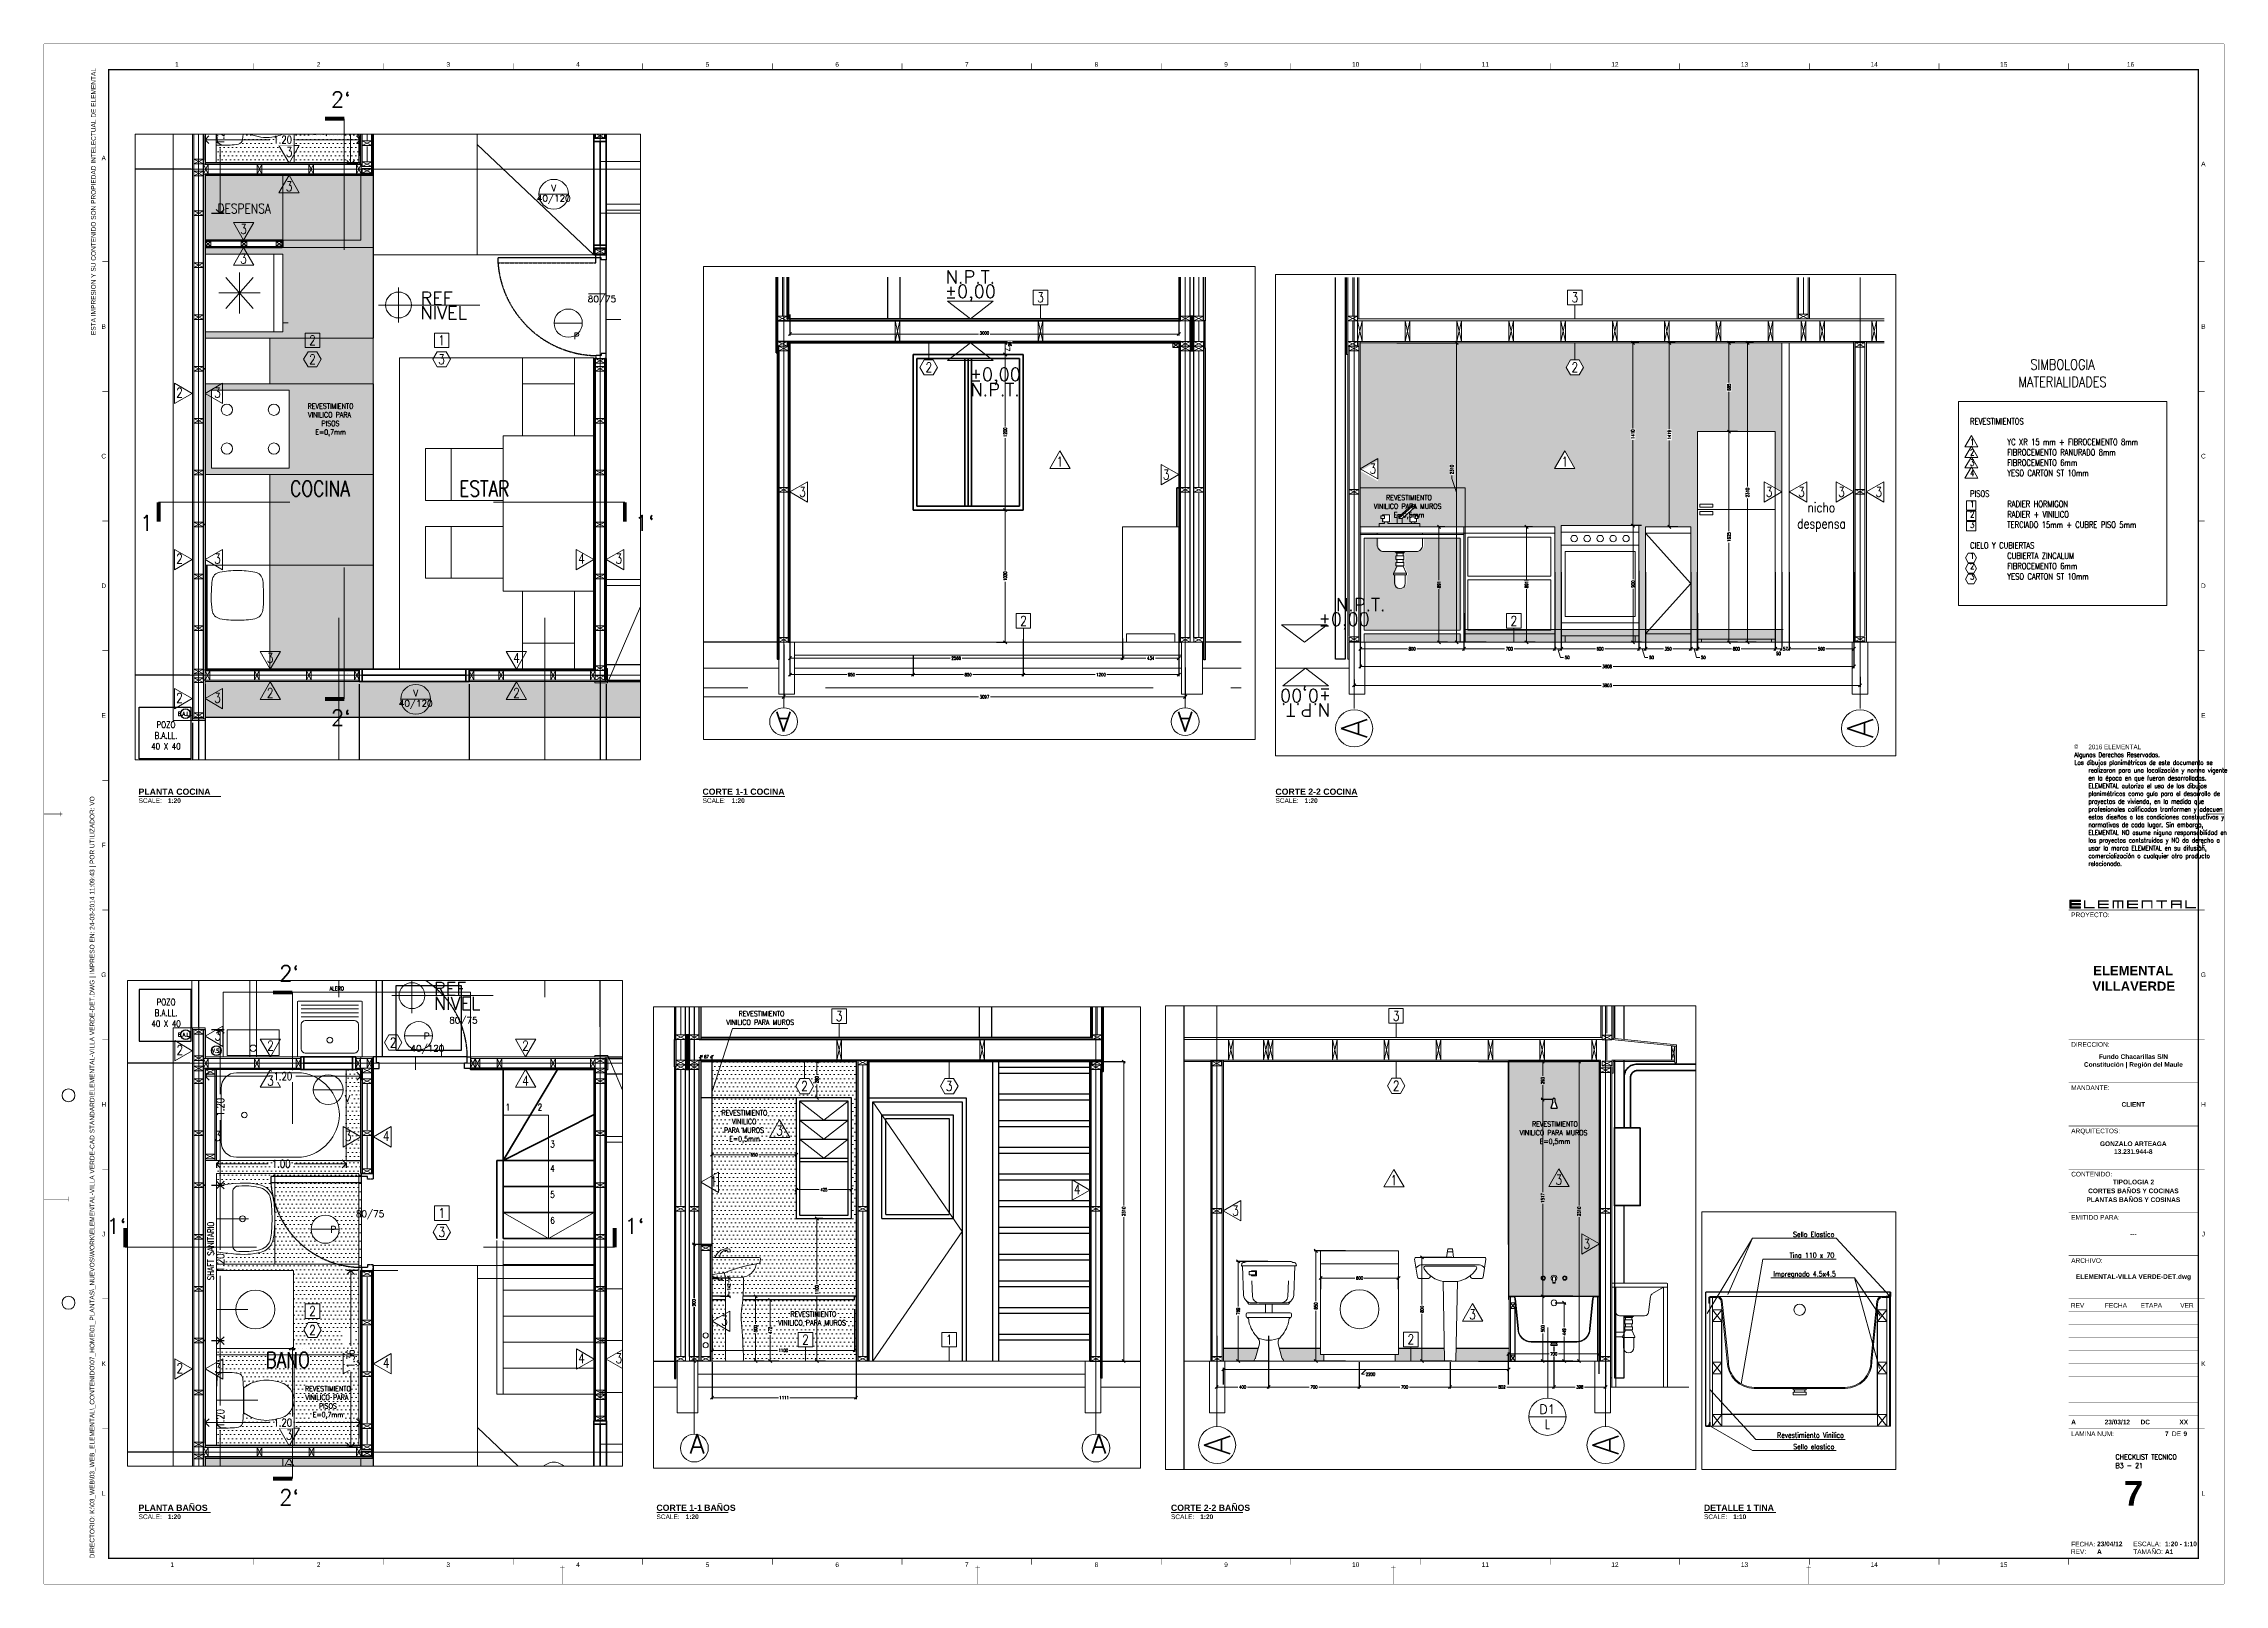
# Paper-space layout '07-COCINAS-BANOS' of a CAD drawing. Header units: metres, sheet in millimetres. Extents: x 1062 to 1903, y 0 to 594.
# The model-space entities are those that its viewports show. They can reach past a viewport. Long polylines and large blocks are cut down to what shows.
import ezdxf
from ezdxf.enums import TextEntityAlignment as Align

# ---------------------------------------------------------------- set-up
doc = ezdxf.new("R2010")
doc.units = ezdxf.units.M
doc.header["$LTSCALE"] = 5
doc.header["$MEASUREMENT"] = 0
doc.linetypes.add('CENTER', pattern=[2, 1.25, -0.25, 0.25, -0.25])
doc.linetypes.add('HIDDEN', pattern=[0.375, 0.25, -0.125])
doc.layers.get('0').update_dxf_attribs({"color": 30})
doc.layers.get('DEFPOINTS').update_dxf_attribs({"color": 210})
for name, color, linetype, lineweight, plot in [('_AUX', 210, 'Continuous', 18, False), ('A-ANNO-NPLT', 210, 'Continuous', 18, False), ('G-ANNO-NPLT', 210, 'Continuous', 18, False)]:
    doc.layers.add(name, color=color, linetype=linetype, lineweight=lineweight, plot=plot)
for name, color, linetype, lineweight in [('A-ANNO-DIMS', 3, 'Continuous', 18), ('A-ANNO-SYMB', 3, 'Continuous', 18), ('A-ANNO-TEXT', 3, 'Continuous', 18), ('A-DETL-MBND', 3, 'Continuous', 18), ('A-DETL-MCUT', 4, 'Continuous', 25), ('A-DOOR-FULL', 4, 'Continuous', 25), ('A-DOOR-SYMB', 3, 'Continuous', 18), ('A-ELEV-IDEN', 3, 'Continuous', 18), ('A-ELEV-MBE1', 7, 'Continuous', 35), ('A-ELEV-MBE2', 4, 'Continuous', 25), ('A-ELEV-PATT', 8, 'Continuous', 18), ('A-FLOR-PATT', 8, 'Continuous', 18), ('A-FURN', 8, 'Continuous', 18), ('A-SECT-MCUT', 7, 'Continuous', 35), ('A-WALL-PATT', 8, 'Continuous', 18), ('A-WALL-STUD', 3, 'Continuous', 18), ('G-ANNO-LOGO', 3, 'Continuous', 18), ('G-ANNO-TEXT', 3, 'Continuous', 18), ('G-ANNO-TTLB', 3, 'Continuous', 18)]:
    doc.layers.add(name, color=color, linetype=linetype, lineweight=lineweight)
doc.styles.add('E-ARIAL', font='arial.ttf')
doc.styles.add('E-ARIAL-BOLD', font='arialbd.ttf')
doc.styles.add('E-ROMANS', font='romans.shx', dxfattribs={"width": 0.8})
doc.linetypes.add('BATTING', pattern='A,0.0001,-0.1,[134,ltypeshp.shx,S=0.1,R=0,X=-0.1,Y=0],-0.2,[134,ltypeshp.shx,S=0.1,R=180,X=0.1,Y=0],-0.1', length=0.4001)
doc.dimstyles.new('E-0020_TICK_12', dxfattribs={"dimscale": 0.001, "dimtxt": 24, "dimasz": 24, "dimexe": 12, "dimexo": 8, "dimgap": 12, "dimtad": 0, "dimdec": 0, "dimlfac": 1000, "dimzin": 0, "dimdsep": 46, "dimtxsty": 'E-ROMANS', "dimblk": 'OBLIQUE', "dimcen": 12, "dimclrd": 256, "dimclre": 256, "dimclrt": 256, "dimadec": 0, "dimazin": 0, "dimtfac": 1, "dimtdec": 0, "dimtmove": 1, "dimatfit": 3, "dimldrblk": 'OPEN90', "dimfxl": 1, "dimtfill": 1, "dimtolj": 1, "dimtzin": 0, "dimlwd": -1, "dimarcsym": 0})
doc.dimstyles.new('E-0050_ARW_12', dxfattribs={"dimscale": 0.001, "dimtxt": 60, "dimasz": 60, "dimexe": 30, "dimexo": 20, "dimgap": 30, "dimtad": 0, "dimzin": 0, "dimdsep": 46, "dimtxsty": 'E-ROMANS', "dimblk": 'OPEN90', "dimcen": 30, "dimclrd": 256, "dimclre": 256, "dimclrt": 256, "dimadec": 0, "dimazin": 0, "dimtfac": 1, "dimtmove": 1, "dimatfit": 3, "dimldrblk": 'OPEN90', "dimfxl": 1, "dimtfill": 1, "dimtolj": 1, "dimtzin": 0, "dimlwd": -1, "dimarcsym": 0})
pattern_1 = [(0, (0, 0), (0.015875, 0.03175), [0, -0.03175])]

# ---------------------------------------------------------------- blocks, each defined once
blk = doc.blocks.new('*U1906')
at = {"layer": 'G-ANNO-LOGO'}
for points in [[(0, -1), (0, 0), (1.33, 0), (1.33, -0.17), (0.17, -0.17), (0.17, -0.42), (1.33, -0.42), (1.33, -0.58), (0.17, -0.58), (0.17, -0.83), (1.33, -0.83), (1.33, -1)], [(1.74, -1), (1.74, 0), (1.91, 0), (1.91, -0.83), (3.07, -0.83), (3.07, -1)], [(3.48, -1), (3.48, 0), (4.81, 0), (4.81, -0.17), (3.65, -0.17), (3.65, -0.42), (4.81, -0.42), (4.81, -0.58), (3.65, -0.58), (3.65, -0.83), (4.81, -0.83), (4.81, -1)], [(6.47, -1), (6.47, -0.17), (6.05, -0.17), (6.05, -1), (5.88, -1), (5.88, -0.17), (5.47, -0.17), (5.47, -1), (5.3, -1), (5.3, 0), (6.63, 0), (6.63, -1)], [(7.12, -1), (7.12, 0), (8.45, 0), (8.45, -0.17), (7.29, -0.17), (7.29, -0.42), (8.45, -0.42), (8.45, -0.58), (7.29, -0.58), (7.29, -0.83), (8.45, -0.83), (8.45, -1)], [(10.11, -1), (10.11, -0.17), (9.11, -0.17), (9.11, -1), (8.94, -1), (8.94, 0), (10.27, 0), (10.27, -1)], [(11.51, -0.17), (11.51, -1), (11.34, -1), (11.34, -0.17), (10.76, -0.17), (10.76, 0), (12.09, 0), (12.09, -0.17)], [(14.36, -1), (14.36, 0), (14.52, 0), (14.52, -0.83), (15.69, -0.83), (15.69, -1)]]:
    blk.add_hatch(color=256, dxfattribs=at).paths.add_polyline_path(points)
h = blk.add_hatch(color=256, dxfattribs=at)
edge = h.paths.add_edge_path()
edge.add_spline(control_points=[(13.74, -0.42), (13.74, -0.42), (12.74, -0.42), (12.74, -0.42), (12.74, -0.42), (12.74, -0.17), (12.74, -0.17), (12.74, -0.17), (13.74, -0.17), (13.74, -0.17), (13.74, -0.17), (13.74, -0.42), (13.74, -0.42)], knot_values=[0, 0, 0, 0, 1, 1, 1, 2, 2, 2, 3, 3, 3, 4, 4, 4, 4], degree=3, periodic=0)
edge = h.paths.add_edge_path(flags=16)
edge.add_spline(control_points=[(12.57, 0), (12.57, 0), (12.57, -1), (12.57, -1), (12.57, -1), (12.74, -1), (12.74, -1), (12.74, -1), (12.74, -0.58), (12.74, -0.58), (12.74, -0.58), (13.74, -0.58), (13.74, -0.58), (13.74, -0.58), (13.74, -1), (13.74, -1), (13.74, -1), (13.91, -1), (13.91, -1), (13.91, -1), (13.91, 0), (13.91, 0), (13.91, 0), (12.57, 0), (12.57, 0)], knot_values=[0, 0, 0, 0, 1, 1, 1, 2, 2, 2, 3, 3, 3, 4, 4, 4, 5, 5, 5, 6, 6, 6, 7, 7, 7, 8, 8, 8, 8], degree=3, periodic=0)
blk.add_lwpolyline([(0, 0), (0, -1)])
at = {"layer": 'A-ANNO-NPLT'}
blk.add_lwpolyline([(0, -1), (0, 0), (1.33, 0), (1.33, -0.17), (0.17, -0.17), (0.17, -0.42), (1.33, -0.42), (1.33, -0.58), (0.17, -0.58), (0.17, -0.83), (1.33, -0.83), (1.33, -1), (0, -1)], close=True, dxfattribs=at)
blk = doc.blocks.new('B-FOLD_MARK')
at = {"layer": 'A-ANNO-SYMB', "const_width": 0.13, "flags": 128}
for points in [[(1518.14, -686.71), (1519.94, -686.71)], [(1519.04, -685.81), (1519.04, -692.96)]]:
    blk.add_lwpolyline(points, dxfattribs=at)
blk = doc.blocks.new('B-HOLE_PUNCHER')
at = {"const_width": 0.18, "flags": 128}
for points in [[(3.56, 144.5), (13.06, 144.5)], [(13.06, 145.4), (13.06, 143.6)]]:
    blk.add_lwpolyline(points, dxfattribs=at)
blk = doc.blocks.new('*U1911')
at = {"layer": 'G-ANNO-NPLT', "const_width": 0.18}
for points in [[(0, 594), (-841, 594)], [(-841, 0), (-841, 594)], [(0, 0), (0, 594)], [(0, 0), (-841, 0)]]:
    blk.add_lwpolyline(points, dxfattribs=at)
at = {"layer": 'G-ANNO-TTLB', "const_width": 0.5, "flags": 128}
blk.add_lwpolyline([(-816, 584), (-816, 10), (-10, 10), (-10, 584)], close=True, dxfattribs=at)
at = {"layer": 'G-ANNO-TTLB', "const_width": 0.18, "flags": 128}
for points in [[(-760, 586.5), (-760, 584)], [(-710, 586.5), (-710, 584)], [(-660, 586.5), (-660, 584)], [(-610, 586.5), (-610, 584)], [(-560, 586.5), (-560, 584)], [(-510, 586.5), (-510, 584)], [(-460, 586.5), (-460, 584)], [(-410, 586.5), (-410, 584)], [(-360, 586.5), (-360, 584)], [(-310, 586.5), (-310, 584)], [(-260, 586.5), (-260, 584)], [(-210, 586.5), (-210, 584)], [(-160, 586.5), (-160, 584)], [(-110, 586.5), (-110, 584)], [(-60, 586.5), (-60, 584)], [(-841, 578.5), (-841, 576)], [(-816, 510), (-818.5, 510)], [(-7.5, 510), (-10, 510)], [(-816, 460), (-818.5, 460)], [(-7.5, 460), (-10, 460)], [(-816, 410), (-818.5, 410)], [(-7.5, 410), (-10, 410)], [(-816, 360), (-818.5, 360)], [(-7.5, 360), (-10, 360)], [(-816, 310), (-818.5, 310)], [(-7.5, 310), (-10, 310)], [(-816, 260), (-818.5, 260)], [(-7.5, 260), (-10, 260)], [(-816, 210), (-818.5, 210)], [(-7.5, 210), (-10, 210)], [(-816, 160), (-818.5, 160)], [(-7.5, 160), (-10, 160)], [(-816, 110), (-818.5, 110)], [(-7.5, 110), (-10, 110)], [(-7.5, 110), (-10, 110)], [(-816, 60), (-818.5, 60)], [(-7.5, 60), (-10, 60)], [(-7.5, 60), (-10, 60)], [(-760, 10), (-760, 7.5)], [(-710, 10), (-710, 7.5)], [(-660, 10), (-660, 7.5)], [(-610, 10), (-610, 7.5)], [(-560, 10), (-560, 7.5)], [(-510, 10), (-510, 7.5)], [(-460, 10), (-460, 7.5)], [(-410, 10), (-410, 7.5)], [(-360, 10), (-360, 7.5)], [(-310, 10), (-310, 7.5)], [(-260, 10), (-260, 7.5)], [(-210, 10), (-210, 7.5)], [(-160, 10), (-160, 7.5)], [(-110, 10), (-110, 7.5)], [(-60, 10), (-60, 7.5)]]:
    blk.add_lwpolyline(points, dxfattribs=at)
at = {"layer": 'G-ANNO-TTLB'}
for points, const_width in [([(-10, 260), (-60, 260)], 0.18), ([(-10, 210), (-60, 210)], 0.18), ([(-10, 193.33), (-60, 193.33)], 0.18), ([(-10, 176.67), (-60, 176.67)], 0.18), ([(-60, 176.67), (-10, 176.67)], 0.18), ([(-60, 160), (-10, 160)], 0.18), ([(-60, 160), (-10, 160)], 0.18), ([(-60, 160), (-10, 160)], 0.18), ([(-60, 160), (-10, 160)], 0.18), ([(-60, 143.33), (-10, 143.33)], 0.18), ([(-60, 126.67), (-10, 126.67)], 0.18), ([(-60, 126.67), (-10, 126.67)], 0.18), ([(-60, 110), (-10, 110)], 0.18), ([(-60, 105), (-10, 105)], 0.12), ([(-60, 100), (-10, 100)], 0.12), ([(-60, 95), (-10, 95)], 0.12), ([(-60, 90), (-10, 90)], 0.12), ([(-60, 85), (-10, 85)], 0.12), ([(-60, 80), (-10, 80)], 0.12), ([(-60, 75), (-10, 75)], 0.12), ([(-60, 70), (-10, 70)], 0.12), ([(-60, 60), (-10, 60)], 0.18), ([(-60, 60), (-10, 60)], 0.18), ([(-60, 65), (-10, 65)], 0.12), ([(-124.5, 10), (-64.5, 10)], 0.18)]:
    blk.add_lwpolyline(points, dxfattribs=dict(at, const_width=const_width))
for centre in [(-831.5, 188.5), (-831.5, 108.5)]:
    blk.add_circle(centre, 2.5, dxfattribs=at)
at = {"layer": 'G-ANNO-LOGO', "xscale": 3.1, "yscale": 3.1, "zscale": 3.1}
blk.add_blockref('*U1906', (-59.49, 263.76), dxfattribs=at)
at = {"layer": 'G-ANNO-TTLB', "xscale": -1, "rotation": 270}
blk.add_blockref('B-FOLD_MARK', (-148.04, -1222.04), dxfattribs=at)
at = {"layer": 'G-ANNO-TTLB', "rotation": 90}
blk.add_blockref('B-FOLD_MARK', (-692.96, -1222.04), dxfattribs=at)
at = {"layer": 'G-ANNO-TTLB'}
for name, p in [('B-HOLE_PUNCHER', (-844.56, 4)), ('B-FOLD_MARK', (-2160.04, 692.96)), ('B-FOLD_MARK', (-1999.79, 692.96)), ('B-FOLD_MARK', (-1839.54, 692.96)), ('B-FOLD_MARK', (-1679.29, 692.96))]:
    blk.add_blockref(name, p, dxfattribs=at)
at = {"layer": 'G-ANNO-TEXT', "style": 'E-ARIAL'}
for s, p in [('1', (-789.65, 586.07)), ('2', (-735, 586.07)), ('3', (-685, 586.07)), ('4', (-635, 586.07)), ('5', (-585, 586.07)), ('6', (-535, 586.07)), ('7', (-485, 586.07)), ('8', (-435, 586.07)), ('9', (-385, 586.07)), ('10', (-335, 586.07)), ('11', (-285, 586.07)), ('12', (-235, 586.07)), ('13', (-185, 586.07)), ('14', (-135, 586.07)), ('15', (-85, 586.07)), ('16', (-36.11, 586.07)), ('A', (-817.91, 549.98)), ('A', (-8.02, 547.71)), ('B', (-817.91, 485)), ('B', (-8.02, 485)), ('C', (-817.91, 435)), ('C', (-8.02, 435)), ('D', (-817.91, 385)), ('D', (-8.02, 385)), ('E', (-817.91, 335)), ('E', (-8.02, 335)), ('F', (-817.91, 285)), ('F', (-8.02, 285)), ('G', (-817.91, 235)), ('G', (-8.02, 235)), ('H', (-817.91, 185)), ('H', (-8.02, 185)), ('J', (-817.91, 135)), ('J', (-8.02, 135)), ('K', (-817.91, 85)), ('K', (-8.02, 85)), ('L', (-817.91, 35)), ('L', (-8.02, 35)), ('2', (-735, 7.51)), ('3', (-685, 7.51)), ('6', (-535, 7.51)), ('8', (-435, 7.51)), ('9', (-385, 7.51)), ('10', (-335, 7.51)), ('12', (-235, 7.51)), ('13', (-185, 7.51)), ('1', (-791.51, 7.51)), ('4', (-635, 7.51)), ('5', (-585, 7.51)), ('7', (-485, 7.51)), ('11', (-285, 7.51)), ('14', (-135, 7.51)), ('15', (-85, 7.51))]:
    blk.add_text(s, height=1.8, dxfattribs=at).set_placement(p, align=Align.MIDDLE_CENTER)
for s, p in [('PROYECTO:', (-59, 259.02)), ('DIRECCION:', (-59, 209.02)), ('MANDANTE:', (-59, 192.35)), ('ARQUITECTOS:', (-59, 175.68)), ('CONTENIDO:', (-59, 159.02)), ('EMITIDO PARA:', (-59, 142.35)), ('ARCHIVO:', (-59, 125.68)), ('LAMINA NUM:', (-59, 58.88))]:
    blk.add_text(s, height=1.8, dxfattribs=at).set_placement(p, align=Align.TOP_LEFT)
at = {"layer": 'G-ANNO-TEXT'}
for s, style, p in [('REV', 'E-ARIAL', (-59.13, 107.5)), ('FECHA', 'E-ARIAL', (-45.99, 107.5)), ('ETAPA', 'E-ARIAL', (-32.2, 107.5)), ('VER', 'E-ARIAL', (-16.94, 107.5)), ('DE', 'E-ARIAL', (-20.14, 57.99)), ('REV:', 'E-ARIAL', (-59.1, 12.54)), ('FECHA:', 'E-ARIAL', (-59, 15.44)), ('TAMAÑO:', 'E-ARIAL', (-35.06, 12.5)), ('ESCALA:', 'E-ARIAL', (-35.06, 15.5)), ('A1', 'E-ARIAL-BOLD', (-22.82, 12.5))]:
    blk.add_text(s, height=1.8, dxfattribs=dict(at, style=style)).set_placement(p, align=Align.MIDDLE_LEFT)
at = {"layer": 'G-ANNO-TEXT', "insert": (-822.79, 584.67), "char_height": 1.8, "width": 119.9233, "attachment_point": 3, "rotation": 90, "style": 'E-ARIAL'}
blk.add_mtext('ESTA IMPRESION Y SU CONTENIDO SON PROPIEDAD INTELECTUAL DE ELEMENTAL', dxfattribs=at)
at = {"layer": 'G-ANNO-TEXT', "insert": (-823.3, 9.95), "char_height": 1.8, "attachment_point": 1, "rotation": 90, "style": 'E-ARIAL'}
blk.add_mtext_dynamic_manual_height_columns('DIRECTORIO: K:\\\\03_WEB\\\\03_WEB_ELEMENTAL\\\\_CONTENIDO\\\\07_HOME\\\\01_PLANTAS\\\\_NUEVOS\\\\WORK\\\\ELEMENTAL-VILLA VERDE-CAD STANDARD\\\\ELEMENTAL-VILLA VERDE-DET.DWG | IMPRESO EN: 24-03-2014 11:09:43 | POR UTILIZADOR: VO', width=425.5597, gutter_width=9, heights=[0], dxfattribs=at)
at = {"layer": 'G-ANNO-TEXT', "style": 'E-ARIAL-BOLD'}
for tag, p, height in [('PROJECT_TITLE_001', (-55.32, 232.27), 3.6), ('SITE_001', (-37.78, 200.77), 1.8), ('CLIENT_001', (-39.57, 184.1), 1.8), ('ARCHITECTS_001', (-43.11, 168.95), 1.8), ('ARCHITECTS_002', (-43.25, 165.92), 1.8), ('DRAWING_TITLE_001', (-45.37, 151), 1.8), ('DESIGN_STAGE_001', (-44.88, 134.33), 1.8), ('FILENAME_001', (-57.22, 117.7), 1.8)]:
    blk.add_attdef(tag, p, '', height=height, dxfattribs=at)
for tag, p in [('VERSION_9', (-59, 102.5)), ('DATE_9', (-46.09, 102.5)), ('STAGE_9', (-32.25, 102.5)), ('CHECKED_BY_9', (-17.25, 102.5)), ('VERSION_8', (-59, 97.5)), ('VERSION_7', (-59, 92.5)), ('DATE_8', (-46.09, 97.5)), ('DATE_7', (-46.09, 92.5)), ('STAGE_8', (-32.25, 97.5)), ('STAGE_7', (-32.25, 92.5)), ('CHECKED_BY_8', (-17.25, 97.5)), ('CHECKED_BY_7', (-17.25, 92.5)), ('VERSION_6', (-59, 87.5)), ('DATE_6', (-46.09, 87.5)), ('STAGE_6', (-32.25, 87.5)), ('CHECKED_BY_6', (-17.25, 87.5)), ('VERSION_5', (-59, 82.5)), ('VERSION_4', (-59, 77.5)), ('DATE_5', (-46.09, 82.5)), ('DATE_4', (-46.09, 77.5)), ('STAGE_5', (-32.25, 82.5)), ('STAGE_4', (-32.25, 77.5)), ('CHECKED_BY_5', (-17.25, 82.5)), ('CHECKED_BY_4', (-17.25, 77.5)), ('VERSION_3', (-59, 72.5)), ('VERSION_2', (-59, 67.5)), ('DATE_3', (-46.09, 72.5)), ('DATE_2', (-46.09, 67.5)), ('STAGE_3', (-32.25, 72.5)), ('STAGE_2', (-32.25, 67.5)), ('CHECKED_BY_3', (-17.25, 72.5)), ('CHECKED_BY_2', (-17.25, 67.5)), ('VERSION_1', (-59, 62.5)), ('DATE_1', (-46.09, 62.5)), ('STAGE_1', (-32.25, 62.5)), ('CHECKED_BY_1', (-17.25, 62.5)), ('SHEET_TOTAL', (-15.68, 57.98)), ('DATE', (-49.01, 15.53)), ('REV', (-49.01, 12.51)), ('SCALE', (-22.81, 15.53))]:
    blk.add_attdef(tag, text='', height=1.8, dxfattribs=at).set_placement(p, align=Align.MIDDLE_LEFT)
blk.add_attdef('SHEET_COPY', text='', height=1.8, dxfattribs=at).set_placement((-21.42, 57.98), align=Align.MIDDLE_RIGHT)
blk.add_attdef('SHEET', text='', height=9.6, dxfattribs=at).set_placement((-35, 35), align=Align.MIDDLE_CENTER)
blk = doc.blocks.new('TAG-CORTE-2')
blk.add_line((4.202, 2.395), (0.826, 2.395))
at = {"const_width": 0.1}
blk.add_lwpolyline([(0.826, 2.395), (0.826, 2.895)], dxfattribs=at)
at = {"style": 'E-ROMANS'}
blk.add_attdef('A', text='', height=0.6, dxfattribs=at).set_placement((0.035, 2.707), align=Align.MIDDLE_LEFT)
blk = doc.blocks.new('*U1950')
at = {"layer": 'A-ANNO-SYMB'}
blk.add_line((37.57, 0), (6, 0), dxfattribs=at)
at = {"layer": 'A-ANNO-SYMB', "style": 'E-ARIAL'}
blk.add_text('SCALE:', height=1.8, dxfattribs=at).set_placement((5.88, -2.55))
at = {"layer": 'A-ANNO-SYMB', "style": 'E-ARIAL-BOLD'}
blk.add_attdef('SHEET', text='', height=6, dxfattribs=at).set_placement((5, 0.28), align=Align.MIDDLE_RIGHT)
blk.add_attdef('TITLE', (5.86, 0.61), '', height=2.4, dxfattribs=at)
blk.add_attdef('SCALE', text='', height=1.8, dxfattribs=at).set_placement((17.14, -0.75), align=Align.TOP_LEFT)
blk = doc.blocks.new('*U1951')
at = {"layer": 'A-ANNO-SYMB'}
blk.add_line((33.56, 0), (6, 0), dxfattribs=at)
at = {"layer": 'A-ANNO-SYMB', "style": 'E-ARIAL'}
blk.add_text('SCALE:', height=1.8, dxfattribs=at).set_placement((5.88, -2.55))
at = {"layer": 'A-ANNO-SYMB', "style": 'E-ARIAL-BOLD'}
blk.add_attdef('SHEET', text='', height=6, dxfattribs=at).set_placement((5, 0.28), align=Align.MIDDLE_RIGHT)
blk.add_attdef('TITLE', (5.86, 0.61), '', height=2.4, dxfattribs=at)
blk.add_attdef('SCALE', text='', height=1.8, dxfattribs=at).set_placement((17.14, -0.75), align=Align.TOP_LEFT)
blk = doc.blocks.new('_Open90')
at = {"color": 0, "linetype": 'ByBlock', "lineweight": -2}
for p, q in [((0, 0), (-1, 0)), ((-0.5, 0.5), (0, 0)), ((0, 0), (-0.5, -0.5))]:
    blk.add_line(p, q, dxfattribs=at)
blk = doc.blocks.new('*D1153')
at = {"layer": 'A-ANNO-DIMS', "lineweight": -2, "transparency": 16777216}
for p, q in [((460.6625, 30.2495), (461.6673, 30.2495)), ((460.6625, 23.2505), (461.6673, 23.2505))]:
    blk.add_line(p, q, dxfattribs=at)
at = {"layer": 'A-ANNO-DIMS', "transparency": 16777216}
for p, q in [((461.6373, 30.1895), (461.6373, 26.8532)), ((461.6373, 23.3105), (461.6373, 26.6469))]:
    blk.add_line(p, q, dxfattribs=at)
at = {"layer": 'DEFPOINTS', "color": 0, "transparency": 16777216}
for p in [(460.6425, 30.2495), (461.6373, 30.2495), (460.6425, 23.2505)]:
    blk.add_point(p, dxfattribs=at)
at = {"layer": 'A-ANNO-DIMS', "transparency": 16777216, "xscale": 0.06, "yscale": 0.06, "zscale": 0.06}
for p, rotation in [((461.6373, 30.2495), 90), ((461.6373, 23.2505), 270)]:
    blk.add_blockref('_Open90', p, dxfattribs=dict(at, rotation=rotation))
at = {"layer": 'A-ANNO-DIMS', "transparency": 16777216, "insert": (461.6373, 26.75), "char_height": 0.06, "attachment_point": 5, "rotation": 90, "style": 'E-ROMANS', "bg_fill": 3, "box_fill_scale": 1.25, "bg_fill_color": 256, "bg_fill_true_color": 13158600, "bg_fill_transparency": 0}
blk.add_mtext('\\A1;7.00', dxfattribs=at)
blk = doc.blocks.new('*D701')
at = {"layer": 'A-ANNO-DIMS', "lineweight": -2, "transparency": 16777216}
for p, q in [((460.595, 23.2665), (460.595, 22.3638)), ((457.498, 22.9785), (457.498, 22.3638))]:
    blk.add_line(p, q, dxfattribs=at)
at = {"layer": 'A-ANNO-DIMS', "transparency": 16777216}
for p, q in [((457.558, 22.3938), (458.9434, 22.3938)), ((460.535, 22.3938), (459.1497, 22.3938))]:
    blk.add_line(p, q, dxfattribs=at)
at = {"layer": 'DEFPOINTS', "color": 0, "transparency": 16777216}
for p in [(460.595, 23.2865), (457.498, 22.9985), (460.595, 22.3938)]:
    blk.add_point(p, dxfattribs=at)
at = {"layer": 'A-ANNO-DIMS', "transparency": 16777216, "xscale": 0.06, "yscale": 0.06, "zscale": 0.06, "rotation": 180}
blk.add_blockref('_Open90', (457.498, 22.3938), dxfattribs=at)
at = {"layer": 'A-ANNO-DIMS', "transparency": 16777216, "xscale": 0.06, "yscale": 0.06, "zscale": 0.06}
blk.add_blockref('_Open90', (460.595, 22.3938), dxfattribs=at)
at = {"layer": 'A-ANNO-DIMS', "transparency": 16777216, "insert": (459.0465, 22.3938), "char_height": 0.06, "attachment_point": 5, "style": 'E-ROMANS', "bg_fill": 3, "box_fill_scale": 1.25, "bg_fill_color": 256, "bg_fill_true_color": 13158600, "bg_fill_transparency": 0}
blk.add_mtext('\\A1;3.10', dxfattribs=at)
blk = doc.blocks.new('*D702')
at = {"layer": 'A-ANNO-DIMS', "lineweight": -2, "transparency": 16777216}
for p, q in [((460.595, 23.2665), (460.595, 22.3638)), ((463.692, 22.9785), (463.692, 22.3638))]:
    blk.add_line(p, q, dxfattribs=at)
at = {"layer": 'A-ANNO-DIMS', "transparency": 16777216}
for p, q in [((460.655, 22.3938), (462.0404, 22.3938)), ((463.632, 22.3938), (462.2467, 22.3938))]:
    blk.add_line(p, q, dxfattribs=at)
at = {"layer": 'DEFPOINTS', "color": 0, "transparency": 16777216}
for p in [(460.595, 23.2865), (463.692, 22.9985), (463.692, 22.3938)]:
    blk.add_point(p, dxfattribs=at)
at = {"layer": 'A-ANNO-DIMS', "transparency": 16777216, "xscale": 0.06, "yscale": 0.06, "zscale": 0.06, "rotation": 180}
blk.add_blockref('_Open90', (460.595, 22.3938), dxfattribs=at)
at = {"layer": 'A-ANNO-DIMS', "transparency": 16777216, "xscale": 0.06, "yscale": 0.06, "zscale": 0.06}
blk.add_blockref('_Open90', (463.692, 22.3938), dxfattribs=at)
at = {"layer": 'A-ANNO-DIMS', "transparency": 16777216, "insert": (462.1435, 22.3938), "char_height": 0.06, "attachment_point": 5, "style": 'E-ROMANS', "bg_fill": 3, "box_fill_scale": 1.25, "bg_fill_color": 256, "bg_fill_true_color": 13158600, "bg_fill_transparency": 0}
blk.add_mtext('\\A1;3.10', dxfattribs=at)
blk = doc.blocks.new('*D1603')
at = {"layer": 'A-ANNO-DIMS', "lineweight": -2, "transparency": 16777216}
for p, q in [((457.498, 30.4816), (457.498, 33.0617)), ((460.595, 30.4816), (460.595, 33.0617))]:
    blk.add_line(p, q, dxfattribs=at)
at = {"layer": 'A-ANNO-DIMS', "transparency": 16777216}
for p, q in [((457.558, 33.0317), (458.9434, 33.0317)), ((460.535, 33.0317), (459.1497, 33.0317))]:
    blk.add_line(p, q, dxfattribs=at)
at = {"layer": 'DEFPOINTS', "color": 0, "transparency": 16777216}
for p in [(460.595, 33.0317), (457.498, 30.4616), (460.595, 30.4616)]:
    blk.add_point(p, dxfattribs=at)
at = {"layer": 'A-ANNO-DIMS', "transparency": 16777216, "xscale": 0.06, "yscale": 0.06, "zscale": 0.06, "rotation": 180}
blk.add_blockref('_Open90', (457.498, 33.0317), dxfattribs=at)
at = {"layer": 'A-ANNO-DIMS', "transparency": 16777216, "xscale": 0.06, "yscale": 0.06, "zscale": 0.06}
blk.add_blockref('_Open90', (460.595, 33.0317), dxfattribs=at)
at = {"layer": 'A-ANNO-DIMS', "transparency": 16777216, "insert": (459.0465, 33.0317), "char_height": 0.06, "attachment_point": 5, "style": 'E-ROMANS', "bg_fill": 3, "box_fill_scale": 1.25, "bg_fill_color": 256, "bg_fill_true_color": 13158600, "bg_fill_transparency": 0}
blk.add_mtext('\\A1;3.10', dxfattribs=at)
blk = doc.blocks.new('*D1604')
at = {"layer": 'A-ANNO-DIMS', "lineweight": -2, "transparency": 16777216}
for p, q in [((460.595, 30.4816), (460.595, 33.0617)), ((463.692, 30.4926), (463.692, 33.0617))]:
    blk.add_line(p, q, dxfattribs=at)
at = {"layer": 'A-ANNO-DIMS', "transparency": 16777216}
for p, q in [((460.655, 33.0317), (462.0404, 33.0317)), ((463.632, 33.0317), (462.2467, 33.0317))]:
    blk.add_line(p, q, dxfattribs=at)
at = {"layer": 'DEFPOINTS', "color": 0, "transparency": 16777216}
for p in [(463.692, 33.0317), (460.595, 30.4616), (463.692, 30.4726)]:
    blk.add_point(p, dxfattribs=at)
at = {"layer": 'A-ANNO-DIMS', "transparency": 16777216, "xscale": 0.06, "yscale": 0.06, "zscale": 0.06, "rotation": 180}
blk.add_blockref('_Open90', (460.595, 33.0317), dxfattribs=at)
at = {"layer": 'A-ANNO-DIMS', "transparency": 16777216, "xscale": 0.06, "yscale": 0.06, "zscale": 0.06}
blk.add_blockref('_Open90', (463.692, 33.0317), dxfattribs=at)
at = {"layer": 'A-ANNO-DIMS', "transparency": 16777216, "insert": (462.1435, 33.0317), "char_height": 0.06, "attachment_point": 5, "style": 'E-ROMANS', "bg_fill": 3, "box_fill_scale": 1.25, "bg_fill_color": 256, "bg_fill_true_color": 13158600, "bg_fill_transparency": 0}
blk.add_mtext('\\A1;3.10', dxfattribs=at)
blk = doc.blocks.new('*D1608')
at = {"layer": 'A-ANNO-DIMS', "lineweight": -2, "transparency": 16777216}
for p, q in [((457.4495, 22.9305), (457.4495, 22.1113)), ((463.7445, 22.2557), (463.7445, 22.1113))]:
    blk.add_line(p, q, dxfattribs=at)
at = {"layer": 'A-ANNO-DIMS', "transparency": 16777216}
for p, q in [((457.5095, 22.1413), (460.495, 22.1413)), ((463.6845, 22.1413), (460.699, 22.1413))]:
    blk.add_line(p, q, dxfattribs=at)
at = {"layer": 'DEFPOINTS', "color": 0, "transparency": 16777216}
for p in [(457.4495, 22.9505), (463.7445, 22.2757), (457.4495, 22.1413)]:
    blk.add_point(p, dxfattribs=at)
at = {"layer": 'A-ANNO-DIMS', "transparency": 16777216, "xscale": 0.06, "yscale": 0.06, "zscale": 0.06, "rotation": 180}
blk.add_blockref('_Open90', (457.4495, 22.1413), dxfattribs=at)
at = {"layer": 'A-ANNO-DIMS', "transparency": 16777216, "xscale": 0.06, "yscale": 0.06, "zscale": 0.06}
blk.add_blockref('_Open90', (463.7445, 22.1413), dxfattribs=at)
at = {"layer": 'A-ANNO-DIMS', "transparency": 16777216, "insert": (460.597, 22.1413), "char_height": 0.06, "attachment_point": 5, "style": 'E-ROMANS', "bg_fill": 3, "box_fill_scale": 1.25, "bg_fill_color": 256, "bg_fill_true_color": 13158600, "bg_fill_transparency": 0}
blk.add_mtext('\\A1;6.30', dxfattribs=at)
blk = doc.blocks.new('*D1569')
at = {"layer": 'A-ANNO-DIMS', "lineweight": -2, "transparency": 16777216}
for p, q in [((457.5475, 23.2305), (457.5475, 22.5105)), ((458.7355, 23.2305), (458.7355, 22.5105))]:
    blk.add_line(p, q, dxfattribs=at)
at = {"layer": 'A-ANNO-DIMS', "transparency": 16777216}
for p, q in [((457.6075, 22.5405), (458.043, 22.5405)), ((458.6755, 22.5405), (458.2401, 22.5405))]:
    blk.add_line(p, q, dxfattribs=at)
at = {"layer": 'DEFPOINTS', "color": 0, "transparency": 16777216}
for p in [(457.5475, 23.2505), (458.7355, 23.2505), (458.7355, 22.5405)]:
    blk.add_point(p, dxfattribs=at)
at = {"layer": 'A-ANNO-DIMS', "transparency": 16777216, "xscale": 0.06, "yscale": 0.06, "zscale": 0.06, "rotation": 180}
blk.add_blockref('_Open90', (457.5475, 22.5405), dxfattribs=at)
at = {"layer": 'A-ANNO-DIMS', "transparency": 16777216, "xscale": 0.06, "yscale": 0.06, "zscale": 0.06}
blk.add_blockref('_Open90', (458.7355, 22.5405), dxfattribs=at)
at = {"layer": 'A-ANNO-DIMS', "transparency": 16777216, "insert": (458.1415, 22.5405), "char_height": 0.06, "attachment_point": 5, "style": 'E-ROMANS', "bg_fill": 3, "box_fill_scale": 1.25, "bg_fill_color": 256, "bg_fill_true_color": 13158600, "bg_fill_transparency": 0}
blk.add_mtext('\\A1;1.19', dxfattribs=at)
blk = doc.blocks.new('*D933')
at = {"layer": 'A-ANNO-DIMS', "lineweight": -2, "transparency": 16777216}
for p, q in [((459.5855, 23.2305), (459.5855, 22.5105)), ((460.6425, 23.2305), (460.6425, 22.5105))]:
    blk.add_line(p, q, dxfattribs=at)
at = {"layer": 'A-ANNO-DIMS', "transparency": 16777216}
for p, q in [((459.6455, 22.5405), (460.0143, 22.5405)), ((460.5825, 22.5405), (460.2137, 22.5405))]:
    blk.add_line(p, q, dxfattribs=at)
at = {"layer": 'DEFPOINTS', "color": 0, "transparency": 16777216}
for p in [(459.5855, 23.2505), (460.6425, 23.2505), (460.6425, 22.5405)]:
    blk.add_point(p, dxfattribs=at)
at = {"layer": 'A-ANNO-DIMS', "transparency": 16777216, "xscale": 0.06, "yscale": 0.06, "zscale": 0.06, "rotation": 180}
blk.add_blockref('_Open90', (459.5855, 22.5405), dxfattribs=at)
at = {"layer": 'A-ANNO-DIMS', "transparency": 16777216, "xscale": 0.06, "yscale": 0.06, "zscale": 0.06}
blk.add_blockref('_Open90', (460.6425, 22.5405), dxfattribs=at)
at = {"layer": 'A-ANNO-DIMS', "transparency": 16777216, "insert": (460.114, 22.5405), "char_height": 0.06, "attachment_point": 5, "style": 'E-ROMANS', "bg_fill": 3, "box_fill_scale": 1.25, "bg_fill_color": 256, "bg_fill_true_color": 13158600, "bg_fill_transparency": 0}
blk.add_mtext('\\A1;1.06', dxfattribs=at)
blk = doc.blocks.new('*D1336')
at = {"layer": 'A-ANNO-DIMS', "lineweight": -2, "transparency": 16777216}
for p, q in [((457.4405, 27.202), (455.8167, 27.202)), ((457.4295, 23.299), (455.8167, 23.299))]:
    blk.add_line(p, q, dxfattribs=at)
at = {"layer": 'A-ANNO-DIMS', "transparency": 16777216}
for p, q in [((455.8467, 27.142), (455.8467, 25.3537)), ((455.8467, 23.359), (455.8467, 25.1474))]:
    blk.add_line(p, q, dxfattribs=at)
at = {"layer": 'DEFPOINTS', "color": 0, "transparency": 16777216}
for p in [(455.8467, 27.202), (457.4605, 27.202), (457.4495, 23.299)]:
    blk.add_point(p, dxfattribs=at)
at = {"layer": 'A-ANNO-DIMS', "transparency": 16777216, "xscale": 0.06, "yscale": 0.06, "zscale": 0.06}
for p, rotation in [((455.8467, 27.202), 90), ((455.8467, 23.299), 270)]:
    blk.add_blockref('_Open90', p, dxfattribs=dict(at, rotation=rotation))
at = {"layer": 'A-ANNO-DIMS', "transparency": 16777216, "insert": (455.8467, 25.2505), "char_height": 0.06, "attachment_point": 5, "rotation": 90, "style": 'E-ROMANS', "bg_fill": 3, "box_fill_scale": 1.25, "bg_fill_color": 256, "bg_fill_true_color": 13158600, "bg_fill_transparency": 0}
blk.add_mtext('\\A1;3.90', dxfattribs=at)
blk = doc.blocks.new('*D1337')
at = {"layer": 'A-ANNO-DIMS', "lineweight": -2, "transparency": 16777216}
for p, q in [((457.4295, 30.201), (455.8167, 30.201)), ((457.4295, 27.202), (455.8167, 27.202))]:
    blk.add_line(p, q, dxfattribs=at)
at = {"layer": 'A-ANNO-DIMS', "transparency": 16777216}
for p, q in [((455.8467, 30.141), (455.8467, 28.8047)), ((455.8467, 27.262), (455.8467, 28.5984))]:
    blk.add_line(p, q, dxfattribs=at)
at = {"layer": 'DEFPOINTS', "color": 0, "transparency": 16777216}
for p in [(455.8467, 30.201), (457.4495, 30.201), (457.4495, 27.202)]:
    blk.add_point(p, dxfattribs=at)
at = {"layer": 'A-ANNO-DIMS', "transparency": 16777216, "xscale": 0.06, "yscale": 0.06, "zscale": 0.06}
for p, rotation in [((455.8467, 30.201), 90), ((455.8467, 27.202), 270)]:
    blk.add_blockref('_Open90', p, dxfattribs=dict(at, rotation=rotation))
at = {"layer": 'A-ANNO-DIMS', "transparency": 16777216, "insert": (455.8467, 28.7015), "char_height": 0.06, "attachment_point": 5, "rotation": 90, "style": 'E-ROMANS', "bg_fill": 3, "box_fill_scale": 1.25, "bg_fill_color": 256, "bg_fill_true_color": 13158600, "bg_fill_transparency": 0}
blk.add_mtext('\\A1;3.00', dxfattribs=at)
blk = doc.blocks.new('*D1338')
at = {"layer": 'A-ANNO-DIMS', "lineweight": -2, "transparency": 16777216}
for p, q in [((457.4295, 30.201), (455.6632, 30.201)), ((457.4295, 23.299), (455.6632, 23.299))]:
    blk.add_line(p, q, dxfattribs=at)
at = {"layer": 'A-ANNO-DIMS', "transparency": 16777216}
for p, q in [((455.6932, 30.141), (455.6932, 26.852)), ((455.6932, 23.359), (455.6932, 26.648))]:
    blk.add_line(p, q, dxfattribs=at)
at = {"layer": 'DEFPOINTS', "color": 0, "transparency": 16777216}
for p in [(457.4495, 30.201), (455.6932, 23.299), (457.4495, 23.299)]:
    blk.add_point(p, dxfattribs=at)
at = {"layer": 'A-ANNO-DIMS', "transparency": 16777216, "xscale": 0.06, "yscale": 0.06, "zscale": 0.06}
for p, rotation in [((455.6932, 30.201), 90), ((455.6932, 23.299), 270)]:
    blk.add_blockref('_Open90', p, dxfattribs=dict(at, rotation=rotation))
at = {"layer": 'A-ANNO-DIMS', "transparency": 16777216, "insert": (455.6932, 26.75), "char_height": 0.06, "attachment_point": 5, "rotation": 90, "style": 'E-ROMANS', "bg_fill": 3, "box_fill_scale": 1.25, "bg_fill_color": 256, "bg_fill_true_color": 13158600, "bg_fill_transparency": 0}
blk.add_mtext('\\A1;6.90', dxfattribs=at)
blk = doc.blocks.new('_Oblique')
at = {"color": 0, "linetype": 'ByBlock', "lineweight": -2}
blk.add_line((-0.5, -0.5), (0.5, 0.5), dxfattribs=at)
blk = doc.blocks.new('*D78')
at = {"layer": 'A-ANNO-DIMS', "lineweight": -2, "transparency": 16777216}
for p, q in [((639.7107, 27.8498), (640.0705, 27.8498)), ((639.7957, 25.5398), (640.0705, 25.5398))]:
    blk.add_line(p, q, dxfattribs=at)
at = {"layer": 'A-ANNO-DIMS', "transparency": 16777216}
for p, q in [((640.0585, 27.8498), (640.0585, 26.7406)), ((640.0585, 25.5398), (640.0585, 26.649))]:
    blk.add_line(p, q, dxfattribs=at)
at = {"layer": 'DEFPOINTS', "color": 0, "transparency": 16777216}
for p in [(639.7027, 27.8498), (639.7877, 25.5398), (640.0585, 25.5398)]:
    blk.add_point(p, dxfattribs=at)
at = {"layer": 'A-ANNO-DIMS', "transparency": 16777216, "xscale": 0.024, "yscale": 0.024, "zscale": 0.024}
for p, rotation in [((640.0585, 27.8498), 90), ((640.0585, 25.5398), 270)]:
    blk.add_blockref('_Oblique', p, dxfattribs=dict(at, rotation=rotation))
at = {"layer": 'A-ANNO-DIMS', "transparency": 16777216, "insert": (640.0585, 26.6948), "char_height": 0.024, "attachment_point": 5, "rotation": 90, "style": 'E-ROMANS', "bg_fill": 3, "box_fill_scale": 1.25, "bg_fill_color": 256, "bg_fill_true_color": 13158600, "bg_fill_transparency": 0}
blk.add_mtext('\\A1;2310', dxfattribs=at)
blk = doc.blocks.new('*D79')
at = {"layer": 'A-ANNO-DIMS', "lineweight": -2, "transparency": 16777216}
for p, q in [((636.8827, 25.5318), (636.8827, 25.2454)), ((637.9935, 25.5475), (637.9935, 25.2454))]:
    blk.add_line(p, q, dxfattribs=at)
at = {"layer": 'A-ANNO-DIMS', "transparency": 16777216}
for p, q in [((636.8827, 25.2574), (637.3964, 25.2574)), ((637.9935, 25.2574), (637.4798, 25.2574))]:
    blk.add_line(p, q, dxfattribs=at)
at = {"layer": 'DEFPOINTS', "color": 0, "transparency": 16777216}
for p in [(636.8827, 25.5398), (637.9935, 25.5555), (637.9935, 25.2574)]:
    blk.add_point(p, dxfattribs=at)
at = {"layer": 'A-ANNO-DIMS', "transparency": 16777216, "xscale": 0.024, "yscale": 0.024, "zscale": 0.024, "rotation": 180}
blk.add_blockref('_Oblique', (636.8827, 25.2574), dxfattribs=at)
at = {"layer": 'A-ANNO-DIMS', "transparency": 16777216, "xscale": 0.024, "yscale": 0.024, "zscale": 0.024}
blk.add_blockref('_Oblique', (637.9935, 25.2574), dxfattribs=at)
at = {"layer": 'A-ANNO-DIMS', "transparency": 16777216, "insert": (637.4381, 25.2574), "char_height": 0.024, "attachment_point": 5, "style": 'E-ROMANS', "bg_fill": 3, "box_fill_scale": 1.25, "bg_fill_color": 256, "bg_fill_true_color": 13158600, "bg_fill_transparency": 0}
blk.add_mtext('\\A1;1111', dxfattribs=at)
blk = doc.blocks.new('*D80')
at = {"layer": 'A-ANNO-DIMS', "lineweight": -2, "transparency": 16777216}
for p, q in [((637.2849, 26.0398), (637.2063, 26.0398)), ((637.2849, 25.5398), (637.2063, 25.5398))]:
    blk.add_line(p, q, dxfattribs=at)
at = {"layer": 'A-ANNO-DIMS', "transparency": 16777216}
for p, q in [((637.2183, 26.0398), (637.2183, 25.8265)), ((637.2183, 25.5398), (637.2183, 25.7531))]:
    blk.add_line(p, q, dxfattribs=at)
at = {"layer": 'DEFPOINTS', "color": 0, "transparency": 16777216}
for p in [(637.2183, 26.0398), (637.2929, 26.0398), (637.2929, 25.5398)]:
    blk.add_point(p, dxfattribs=at)
at = {"layer": 'A-ANNO-DIMS', "transparency": 16777216, "xscale": 0.024, "yscale": 0.024, "zscale": 0.024}
for p, rotation in [((637.2183, 26.0398), 90), ((637.2183, 25.5398), 270)]:
    blk.add_blockref('_Oblique', p, dxfattribs=dict(at, rotation=rotation))
at = {"layer": 'A-ANNO-DIMS', "transparency": 16777216, "insert": (637.2183, 25.7898), "char_height": 0.024, "attachment_point": 5, "rotation": 90, "style": 'E-ROMANS', "bg_fill": 3, "box_fill_scale": 1.25, "bg_fill_color": 256, "bg_fill_true_color": 13158600, "bg_fill_transparency": 0}
blk.add_mtext('\\A1;500', dxfattribs=at)
blk = doc.blocks.new('*D81')
at = {"layer": 'A-ANNO-DIMS', "lineweight": -2, "transparency": 16777216}
for p, q in [((637.7372, 26.6398), (637.6789, 26.6398)), ((637.7575, 25.5398), (637.6789, 25.5398))]:
    blk.add_line(p, q, dxfattribs=at)
at = {"layer": 'A-ANNO-DIMS', "transparency": 16777216}
for p, q in [((637.6909, 26.6398), (637.6909, 26.1343)), ((637.6909, 25.5398), (637.6909, 26.0453))]:
    blk.add_line(p, q, dxfattribs=at)
at = {"layer": 'DEFPOINTS', "color": 0, "transparency": 16777216}
for p in [(637.6909, 26.6398), (637.7452, 26.6398), (637.7655, 25.5398)]:
    blk.add_point(p, dxfattribs=at)
at = {"layer": 'A-ANNO-DIMS', "transparency": 16777216, "xscale": 0.024, "yscale": 0.024, "zscale": 0.024}
for p, rotation in [((637.6909, 26.6398), 90), ((637.6909, 25.5398), 270)]:
    blk.add_blockref('_Oblique', p, dxfattribs=dict(at, rotation=rotation))
at = {"layer": 'A-ANNO-DIMS', "transparency": 16777216, "insert": (637.6909, 26.0898), "char_height": 0.024, "attachment_point": 5, "rotation": 90, "style": 'E-ROMANS', "bg_fill": 3, "box_fill_scale": 1.25, "bg_fill_color": 256, "bg_fill_true_color": 13158600, "bg_fill_transparency": 0}
blk.add_mtext('\\A1;1100', dxfattribs=at)
blk = doc.blocks.new('*D82')
at = {"layer": 'A-ANNO-DIMS', "lineweight": -2, "transparency": 16777216}
for p, q in [((637.3979, 26.0118), (637.3192, 26.0118)), ((637.3979, 25.5398), (637.3192, 25.5398))]:
    blk.add_line(p, q, dxfattribs=at)
at = {"layer": 'A-ANNO-DIMS', "transparency": 16777216}
for p, q in [((637.3312, 26.0118), (637.3312, 25.8125)), ((637.3312, 25.5398), (637.3312, 25.7391))]:
    blk.add_line(p, q, dxfattribs=at)
at = {"layer": 'DEFPOINTS', "color": 0, "transparency": 16777216}
for p in [(637.3312, 26.0118), (637.4059, 26.0118), (637.4059, 25.5398)]:
    blk.add_point(p, dxfattribs=at)
at = {"layer": 'A-ANNO-DIMS', "transparency": 16777216, "xscale": 0.024, "yscale": 0.024, "zscale": 0.024}
for p, rotation in [((637.3312, 26.0118), 90), ((637.3312, 25.5398), 270)]:
    blk.add_blockref('_Oblique', p, dxfattribs=dict(at, rotation=rotation))
at = {"layer": 'A-ANNO-DIMS', "transparency": 16777216, "insert": (637.3312, 25.7758), "char_height": 0.024, "attachment_point": 5, "rotation": 90, "style": 'E-ROMANS', "bg_fill": 3, "box_fill_scale": 1.25, "bg_fill_color": 256, "bg_fill_true_color": 13158600, "bg_fill_transparency": 0}
blk.add_mtext('\\A1;472', dxfattribs=at)
blk = doc.blocks.new('*D83')
at = {"layer": 'A-ANNO-DIMS', "lineweight": -2, "transparency": 16777216}
for p, q in [((636.8907, 26.1816), (637.0251, 26.1816)), ((636.9469, 26.0398), (637.0251, 26.0398))]:
    blk.add_line(p, q, dxfattribs=at)
at = {"layer": 'A-ANNO-DIMS', "transparency": 16777216}
for p, q in [((637.0131, 26.1816), (637.0131, 26.146)), ((637.0131, 26.0398), (637.0131, 26.0754))]:
    blk.add_line(p, q, dxfattribs=at)
at = {"layer": 'DEFPOINTS', "color": 0, "transparency": 16777216}
for p in [(636.8827, 26.1816), (636.9389, 26.0398)]:
    blk.add_point(p, dxfattribs=at)
at = {"layer": 'A-ANNO-DIMS', "transparency": 16777216, "xscale": 0.024, "yscale": 0.024, "zscale": 0.024}
for p, rotation in [((637.0131, 26.1816), 90), ((637.0131, 26.0398), 270)]:
    blk.add_blockref('_Oblique', p, dxfattribs=dict(at, rotation=rotation))
at = {"layer": 'A-ANNO-DIMS', "transparency": 16777216, "insert": (637.0131, 26.1107), "char_height": 0.024, "attachment_point": 5, "rotation": 90, "style": 'E-ROMANS', "bg_fill": 3, "box_fill_scale": 1.25, "bg_fill_color": 256, "bg_fill_true_color": 13158600, "bg_fill_transparency": 0}
blk.add_mtext('\\A1;142', dxfattribs=at)
at = {"layer": 'DEFPOINTS', "color": 0, "transparency": 16777216}
blk.add_point((637.0131, 26.0398), dxfattribs=at)
blk = doc.blocks.new('*D84')
at = {"layer": 'A-ANNO-DIMS', "lineweight": -2, "transparency": 16777216}
for p, q in [((637.6829, 27.8498), (637.6789, 27.8498)), ((637.6829, 27.5698), (637.6789, 27.5698))]:
    blk.add_line(p, q, dxfattribs=at)
at = {"layer": 'A-ANNO-DIMS', "transparency": 16777216}
for p, q in [((637.6909, 27.8498), (637.6909, 27.7465)), ((637.6909, 27.5698), (637.6909, 27.6731))]:
    blk.add_line(p, q, dxfattribs=at)
at = {"layer": 'DEFPOINTS', "color": 0, "transparency": 16777216}
for p in [(637.6909, 27.8498), (637.6909, 27.8498), (637.6909, 27.5698)]:
    blk.add_point(p, dxfattribs=at)
at = {"layer": 'A-ANNO-DIMS', "transparency": 16777216, "xscale": 0.024, "yscale": 0.024, "zscale": 0.024}
for p, rotation in [((637.6909, 27.8498), 90), ((637.6909, 27.5698), 270)]:
    blk.add_blockref('_Oblique', p, dxfattribs=dict(at, rotation=rotation))
at = {"layer": 'A-ANNO-DIMS', "transparency": 16777216, "insert": (637.6909, 27.7098), "char_height": 0.024, "attachment_point": 5, "rotation": 90, "style": 'E-ROMANS', "bg_fill": 3, "box_fill_scale": 1.25, "bg_fill_color": 256, "bg_fill_true_color": 13158600, "bg_fill_transparency": 0}
blk.add_mtext('\\A1;280', dxfattribs=at)
blk = doc.blocks.new('*D85')
at = {"layer": 'A-ANNO-DIMS', "lineweight": -2, "transparency": 16777216}
for p, q in [((636.8827, 27.0918), (636.8827, 27.1431)), ((637.5327, 27.0918), (637.5327, 27.1431))]:
    blk.add_line(p, q, dxfattribs=at)
at = {"layer": 'A-ANNO-DIMS', "transparency": 16777216}
for p, q in [((636.8827, 27.1311), (637.1715, 27.1311)), ((637.5327, 27.1311), (637.2439, 27.1311))]:
    blk.add_line(p, q, dxfattribs=at)
at = {"layer": 'DEFPOINTS', "color": 0, "transparency": 16777216}
for p in [(637.5327, 27.1311), (636.8827, 27.0838), (637.5327, 27.0838)]:
    blk.add_point(p, dxfattribs=at)
at = {"layer": 'A-ANNO-DIMS', "transparency": 16777216, "xscale": 0.024, "yscale": 0.024, "zscale": 0.024, "rotation": 180}
blk.add_blockref('_Oblique', (636.8827, 27.1311), dxfattribs=at)
at = {"layer": 'A-ANNO-DIMS', "transparency": 16777216, "xscale": 0.024, "yscale": 0.024, "zscale": 0.024}
blk.add_blockref('_Oblique', (637.5327, 27.1311), dxfattribs=at)
at = {"layer": 'A-ANNO-DIMS', "transparency": 16777216, "insert": (637.2077, 27.1311), "char_height": 0.024, "attachment_point": 5, "style": 'E-ROMANS', "bg_fill": 3, "box_fill_scale": 1.25, "bg_fill_color": 256, "bg_fill_true_color": 13158600, "bg_fill_transparency": 0}
blk.add_mtext('\\A1;650', dxfattribs=at)
blk = doc.blocks.new('*D86')
at = {"layer": 'A-ANNO-DIMS', "lineweight": -2, "transparency": 16777216}
for p, q in [((637.5327, 26.8321), (637.5327, 26.8742)), ((637.9577, 26.8321), (637.9577, 26.8742))]:
    blk.add_line(p, q, dxfattribs=at)
at = {"layer": 'A-ANNO-DIMS', "transparency": 16777216}
for p, q in [((637.5327, 26.8622), (637.7085, 26.8622)), ((637.9577, 26.8622), (637.7819, 26.8622))]:
    blk.add_line(p, q, dxfattribs=at)
at = {"layer": 'DEFPOINTS', "color": 0, "transparency": 16777216}
for p in [(637.9577, 26.8622), (637.5327, 26.8241), (637.9577, 26.8241)]:
    blk.add_point(p, dxfattribs=at)
at = {"layer": 'A-ANNO-DIMS', "transparency": 16777216, "xscale": 0.024, "yscale": 0.024, "zscale": 0.024, "rotation": 180}
blk.add_blockref('_Oblique', (637.5327, 26.8622), dxfattribs=at)
at = {"layer": 'A-ANNO-DIMS', "transparency": 16777216, "xscale": 0.024, "yscale": 0.024, "zscale": 0.024}
blk.add_blockref('_Oblique', (637.9577, 26.8622), dxfattribs=at)
at = {"layer": 'A-ANNO-DIMS', "transparency": 16777216, "insert": (637.7452, 26.8622), "char_height": 0.024, "attachment_point": 5, "style": 'E-ROMANS', "bg_fill": 3, "box_fill_scale": 1.25, "bg_fill_color": 256, "bg_fill_true_color": 13158600, "bg_fill_transparency": 0}
blk.add_mtext('\\A1;425', dxfattribs=at)
blk = doc.blocks.new('*D87')
at = {"layer": 'A-ANNO-DIMS', "lineweight": -2, "transparency": 16777216}
for p, q in [((637.9827, 25.9412), (637.9827, 25.6104)), ((636.8827, 25.8968), (636.8827, 25.6104))]:
    blk.add_line(p, q, dxfattribs=at)
at = {"layer": 'A-ANNO-DIMS', "transparency": 16777216}
for p, q in [((636.8827, 25.6224), (637.3882, 25.6224)), ((637.9827, 25.6224), (637.4772, 25.6224))]:
    blk.add_line(p, q, dxfattribs=at)
at = {"layer": 'DEFPOINTS', "color": 0, "transparency": 16777216}
for p in [(637.9827, 25.9492), (636.8827, 25.9048), (637.9827, 25.6224)]:
    blk.add_point(p, dxfattribs=at)
at = {"layer": 'A-ANNO-DIMS', "transparency": 16777216, "xscale": 0.024, "yscale": 0.024, "zscale": 0.024, "rotation": 180}
blk.add_blockref('_Oblique', (636.8827, 25.6224), dxfattribs=at)
at = {"layer": 'A-ANNO-DIMS', "transparency": 16777216, "xscale": 0.024, "yscale": 0.024, "zscale": 0.024}
blk.add_blockref('_Oblique', (637.9827, 25.6224), dxfattribs=at)
at = {"layer": 'A-ANNO-DIMS', "transparency": 16777216, "insert": (637.4327, 25.6224), "char_height": 0.024, "attachment_point": 5, "style": 'E-ROMANS', "bg_fill": 3, "box_fill_scale": 1.25, "bg_fill_color": 256, "bg_fill_true_color": 13158600, "bg_fill_transparency": 0}
blk.add_mtext('\\A1;1100', dxfattribs=at)
blk = doc.blocks.new('*D1062')
at = {"layer": 'A-ANNO-DIMS', "lineweight": -2, "transparency": 16777216}
for p, q in [((636.7957, 27.8578), (636.7957, 27.8991)), ((636.8827, 27.8578), (636.8827, 27.8991))]:
    blk.add_line(p, q, dxfattribs=at)
at = {"layer": 'A-ANNO-DIMS', "transparency": 16777216}
for p, q in [((636.7957, 27.8871), (636.8117, 27.8871)), ((636.8827, 27.8871), (636.8668, 27.8871))]:
    blk.add_line(p, q, dxfattribs=at)
at = {"layer": 'A-ANNO-DIMS', "transparency": 16777216, "xscale": 0.024, "yscale": 0.024, "zscale": 0.024, "rotation": 180}
blk.add_blockref('_Oblique', (636.7957, 27.8871), dxfattribs=at)
at = {"layer": 'A-ANNO-DIMS', "transparency": 16777216, "xscale": 0.024, "yscale": 0.024, "zscale": 0.024}
blk.add_blockref('_Oblique', (636.8827, 27.8871), dxfattribs=at)
at = {"layer": 'A-ANNO-DIMS', "transparency": 16777216, "insert": (636.8392, 27.8871), "char_height": 0.024, "attachment_point": 5, "style": 'E-ROMANS', "bg_fill": 3, "box_fill_scale": 1.25, "bg_fill_color": 256, "bg_fill_true_color": 13158600, "bg_fill_transparency": 0}
blk.add_mtext('\\A1;87', dxfattribs=at)
at = {"layer": 'DEFPOINTS', "color": 0, "transparency": 16777216}
for p in [(636.7957, 27.8498), (636.8827, 27.8871), (636.8827, 27.8498)]:
    blk.add_point(p, dxfattribs=at)
blk = doc.blocks.new('*D88')
at = {"layer": 'A-ANNO-DIMS', "lineweight": -2, "transparency": 16777216}
for p, q in [((636.8747, 26.4398), (636.7308, 26.4398)), ((636.8094, 25.5398), (636.7308, 25.5398))]:
    blk.add_line(p, q, dxfattribs=at)
at = {"layer": 'A-ANNO-DIMS', "transparency": 16777216}
for p, q in [((636.7428, 26.4398), (636.7428, 26.0265)), ((636.7428, 25.5398), (636.7428, 25.9531))]:
    blk.add_line(p, q, dxfattribs=at)
at = {"layer": 'DEFPOINTS', "color": 0, "transparency": 16777216}
for p in [(636.7428, 26.4398), (636.8827, 26.4398), (636.8174, 25.5398)]:
    blk.add_point(p, dxfattribs=at)
at = {"layer": 'A-ANNO-DIMS', "transparency": 16777216, "xscale": 0.024, "yscale": 0.024, "zscale": 0.024}
for p, rotation in [((636.7428, 26.4398), 90), ((636.7428, 25.5398), 270)]:
    blk.add_blockref('_Oblique', p, dxfattribs=dict(at, rotation=rotation))
at = {"layer": 'A-ANNO-DIMS', "transparency": 16777216, "insert": (636.7428, 25.9898), "char_height": 0.024, "attachment_point": 5, "rotation": 90, "style": 'E-ROMANS', "bg_fill": 3, "box_fill_scale": 1.25, "bg_fill_color": 256, "bg_fill_true_color": 13158600, "bg_fill_transparency": 0}
blk.add_mtext('\\A1;900', dxfattribs=at)
blk = doc.blocks.new('*D89')
at = {"layer": 'A-ANNO-DIMS', "lineweight": -2, "transparency": 16777216}
for p, q in [((635.142, 16.0951), (635.142, 15.6793)), ((638.239, 15.9185), (638.239, 15.6793))]:
    blk.add_line(p, q, dxfattribs=at)
at = {"layer": 'A-ANNO-DIMS', "transparency": 16777216}
for p, q in [((635.142, 15.6913), (636.6446, 15.6913)), ((638.239, 15.6913), (636.7363, 15.6913))]:
    blk.add_line(p, q, dxfattribs=at)
at = {"layer": 'DEFPOINTS', "color": 0, "transparency": 16777216}
for p in [(635.142, 16.1031), (638.239, 15.9265), (635.142, 15.6913)]:
    blk.add_point(p, dxfattribs=at)
at = {"layer": 'A-ANNO-DIMS', "transparency": 16777216, "xscale": 0.024, "yscale": 0.024, "zscale": 0.024, "rotation": 180}
blk.add_blockref('_Oblique', (635.142, 15.6913), dxfattribs=at)
at = {"layer": 'A-ANNO-DIMS', "transparency": 16777216, "xscale": 0.024, "yscale": 0.024, "zscale": 0.024}
blk.add_blockref('_Oblique', (638.239, 15.6913), dxfattribs=at)
at = {"layer": 'A-ANNO-DIMS', "transparency": 16777216, "insert": (636.6905, 15.6913), "char_height": 0.024, "attachment_point": 5, "style": 'E-ROMANS', "bg_fill": 3, "box_fill_scale": 1.25, "bg_fill_color": 256, "bg_fill_true_color": 13158600, "bg_fill_transparency": 0}
blk.add_mtext('\\A1;3097', dxfattribs=at)
blk = doc.blocks.new('*D90')
at = {"layer": 'A-ANNO-DIMS', "lineweight": -2, "transparency": 16777216}
for p, q in [((632.045, 15.9685), (632.045, 15.6793)), ((635.142, 15.9685), (635.142, 15.6793))]:
    blk.add_line(p, q, dxfattribs=at)
at = {"layer": 'A-ANNO-DIMS', "transparency": 16777216}
for p, q in [((632.045, 15.6913), (633.5476, 15.6913)), ((635.142, 15.6913), (633.6393, 15.6913))]:
    blk.add_line(p, q, dxfattribs=at)
at = {"layer": 'DEFPOINTS', "color": 0, "transparency": 16777216}
for p in [(632.045, 15.9765), (635.142, 15.9765), (632.045, 15.6913)]:
    blk.add_point(p, dxfattribs=at)
at = {"layer": 'A-ANNO-DIMS', "transparency": 16777216, "xscale": 0.024, "yscale": 0.024, "zscale": 0.024, "rotation": 180}
blk.add_blockref('_Oblique', (632.045, 15.6913), dxfattribs=at)
at = {"layer": 'A-ANNO-DIMS', "transparency": 16777216, "xscale": 0.024, "yscale": 0.024, "zscale": 0.024}
blk.add_blockref('_Oblique', (635.142, 15.6913), dxfattribs=at)
at = {"layer": 'A-ANNO-DIMS', "transparency": 16777216, "insert": (633.5935, 15.6913), "char_height": 0.024, "attachment_point": 5, "style": 'E-ROMANS', "bg_fill": 3, "box_fill_scale": 1.25, "bg_fill_color": 256, "bg_fill_true_color": 13158600, "bg_fill_transparency": 0}
blk.add_mtext('\\A1;3097', dxfattribs=at)
blk = doc.blocks.new('*D92')
at = {"layer": 'A-ANNO-DIMS', "lineweight": -2, "transparency": 16777216}
for p, q in [((638.1895, 16.264), (638.1895, 15.9776)), ((637.7552, 16.1402), (637.7552, 15.9776))]:
    blk.add_line(p, q, dxfattribs=at)
at = {"layer": 'A-ANNO-DIMS', "transparency": 16777216}
for p, q in [((637.7552, 15.9896), (637.9352, 15.9896)), ((638.1895, 15.9896), (638.0095, 15.9896))]:
    blk.add_line(p, q, dxfattribs=at)
at = {"layer": 'DEFPOINTS', "color": 0, "transparency": 16777216}
for p in [(638.1895, 16.272), (637.7552, 16.1482), (637.7552, 15.9896)]:
    blk.add_point(p, dxfattribs=at)
at = {"layer": 'A-ANNO-DIMS', "transparency": 16777216, "xscale": 0.024, "yscale": 0.024, "zscale": 0.024, "rotation": 180}
blk.add_blockref('_Oblique', (637.7552, 15.9896), dxfattribs=at)
at = {"layer": 'A-ANNO-DIMS', "transparency": 16777216, "xscale": 0.024, "yscale": 0.024, "zscale": 0.024}
blk.add_blockref('_Oblique', (638.1895, 15.9896), dxfattribs=at)
at = {"layer": 'A-ANNO-DIMS', "transparency": 16777216, "insert": (637.9724, 15.9896), "char_height": 0.024, "attachment_point": 5, "style": 'E-ROMANS', "bg_fill": 3, "box_fill_scale": 1.25, "bg_fill_color": 256, "bg_fill_true_color": 13158600, "bg_fill_transparency": 0}
blk.add_mtext('\\A1;434', dxfattribs=at)
blk = doc.blocks.new('*D93')
at = {"layer": 'A-ANNO-DIMS', "lineweight": -2, "transparency": 16777216}
for p, q in [((635.1895, 16.264), (635.1895, 15.9776)), ((637.7552, 16.1402), (637.7552, 15.9776))]:
    blk.add_line(p, q, dxfattribs=at)
at = {"layer": 'A-ANNO-DIMS', "transparency": 16777216}
for p, q in [((635.1895, 15.9896), (636.4265, 15.9896)), ((637.7552, 15.9896), (636.5182, 15.9896))]:
    blk.add_line(p, q, dxfattribs=at)
at = {"layer": 'DEFPOINTS', "color": 0, "transparency": 16777216}
for p in [(635.1895, 16.272), (637.7552, 16.1482), (637.7552, 15.9896)]:
    blk.add_point(p, dxfattribs=at)
at = {"layer": 'A-ANNO-DIMS', "transparency": 16777216, "xscale": 0.024, "yscale": 0.024, "zscale": 0.024, "rotation": 180}
blk.add_blockref('_Oblique', (635.1895, 15.9896), dxfattribs=at)
at = {"layer": 'A-ANNO-DIMS', "transparency": 16777216, "xscale": 0.024, "yscale": 0.024, "zscale": 0.024}
blk.add_blockref('_Oblique', (637.7552, 15.9896), dxfattribs=at)
at = {"layer": 'A-ANNO-DIMS', "transparency": 16777216, "insert": (636.4724, 15.9896), "char_height": 0.024, "attachment_point": 5, "style": 'E-ROMANS', "bg_fill": 3, "box_fill_scale": 1.25, "bg_fill_color": 256, "bg_fill_true_color": 13158600, "bg_fill_transparency": 0}
blk.add_mtext('\\A1;2566', dxfattribs=at)
blk = doc.blocks.new('*D94')
at = {"layer": 'A-ANNO-DIMS', "lineweight": -2, "transparency": 16777216}
for p, q in [((635.1895, 16.1371), (635.1895, 15.8507)), ((636.1395, 16.0133), (636.1395, 15.8507))]:
    blk.add_line(p, q, dxfattribs=at)
at = {"layer": 'A-ANNO-DIMS', "transparency": 16777216}
for p, q in [((635.1895, 15.8627), (635.6278, 15.8627)), ((636.1395, 15.8627), (635.7012, 15.8627))]:
    blk.add_line(p, q, dxfattribs=at)
at = {"layer": 'DEFPOINTS', "color": 0, "transparency": 16777216}
for p in [(635.1895, 16.1451), (636.1395, 16.0213), (636.1395, 15.8627)]:
    blk.add_point(p, dxfattribs=at)
at = {"layer": 'A-ANNO-DIMS', "transparency": 16777216, "xscale": 0.024, "yscale": 0.024, "zscale": 0.024, "rotation": 180}
blk.add_blockref('_Oblique', (635.1895, 15.8627), dxfattribs=at)
at = {"layer": 'A-ANNO-DIMS', "transparency": 16777216, "xscale": 0.024, "yscale": 0.024, "zscale": 0.024}
blk.add_blockref('_Oblique', (636.1395, 15.8627), dxfattribs=at)
at = {"layer": 'A-ANNO-DIMS', "transparency": 16777216, "insert": (635.6645, 15.8627), "char_height": 0.024, "attachment_point": 5, "style": 'E-ROMANS', "bg_fill": 3, "box_fill_scale": 1.25, "bg_fill_color": 256, "bg_fill_true_color": 13158600, "bg_fill_transparency": 0}
blk.add_mtext('\\A1;950', dxfattribs=at)
blk = doc.blocks.new('*D95')
at = {"layer": 'A-ANNO-DIMS', "lineweight": -2, "transparency": 16777216}
for p, q in [((636.9895, 16.1371), (636.9895, 15.8507)), ((636.1395, 16.0133), (636.1395, 15.8507))]:
    blk.add_line(p, q, dxfattribs=at)
at = {"layer": 'A-ANNO-DIMS', "transparency": 16777216}
for p, q in [((636.1395, 15.8627), (636.5278, 15.8627)), ((636.9895, 15.8627), (636.6012, 15.8627))]:
    blk.add_line(p, q, dxfattribs=at)
at = {"layer": 'DEFPOINTS', "color": 0, "transparency": 16777216}
for p in [(636.9895, 16.1451), (636.1395, 16.0213), (636.1395, 15.8627)]:
    blk.add_point(p, dxfattribs=at)
at = {"layer": 'A-ANNO-DIMS', "transparency": 16777216, "xscale": 0.024, "yscale": 0.024, "zscale": 0.024, "rotation": 180}
blk.add_blockref('_Oblique', (636.1395, 15.8627), dxfattribs=at)
at = {"layer": 'A-ANNO-DIMS', "transparency": 16777216, "xscale": 0.024, "yscale": 0.024, "zscale": 0.024}
blk.add_blockref('_Oblique', (636.9895, 15.8627), dxfattribs=at)
at = {"layer": 'A-ANNO-DIMS', "transparency": 16777216, "insert": (636.5645, 15.8627), "char_height": 0.024, "attachment_point": 5, "style": 'E-ROMANS', "bg_fill": 3, "box_fill_scale": 1.25, "bg_fill_color": 256, "bg_fill_true_color": 13158600, "bg_fill_transparency": 0}
blk.add_mtext('\\A1;850', dxfattribs=at)
blk = doc.blocks.new('*D96')
at = {"layer": 'A-ANNO-DIMS', "lineweight": -2, "transparency": 16777216}
for p, q in [((638.1895, 16.1371), (638.1895, 15.8507)), ((636.9895, 16.0133), (636.9895, 15.8507))]:
    blk.add_line(p, q, dxfattribs=at)
at = {"layer": 'A-ANNO-DIMS', "transparency": 16777216}
for p, q in [((636.9895, 15.8627), (637.545, 15.8627)), ((638.1895, 15.8627), (637.6339, 15.8627))]:
    blk.add_line(p, q, dxfattribs=at)
at = {"layer": 'DEFPOINTS', "color": 0, "transparency": 16777216}
for p in [(638.1895, 16.1451), (636.9895, 16.0213), (636.9895, 15.8627)]:
    blk.add_point(p, dxfattribs=at)
at = {"layer": 'A-ANNO-DIMS', "transparency": 16777216, "xscale": 0.024, "yscale": 0.024, "zscale": 0.024, "rotation": 180}
blk.add_blockref('_Oblique', (636.9895, 15.8627), dxfattribs=at)
at = {"layer": 'A-ANNO-DIMS', "transparency": 16777216, "xscale": 0.024, "yscale": 0.024, "zscale": 0.024}
blk.add_blockref('_Oblique', (638.1895, 15.8627), dxfattribs=at)
at = {"layer": 'A-ANNO-DIMS', "transparency": 16777216, "insert": (637.5895, 15.8627), "char_height": 0.024, "attachment_point": 5, "style": 'E-ROMANS', "bg_fill": 3, "box_fill_scale": 1.25, "bg_fill_color": 256, "bg_fill_true_color": 13158600, "bg_fill_transparency": 0}
blk.add_mtext('\\A1;1200', dxfattribs=at)
blk = doc.blocks.new('*D97')
at = {"layer": 'A-ANNO-DIMS', "lineweight": -2, "transparency": 16777216}
for p, q in [((636.804, 18.422), (636.8623, 18.422)), ((636.7836, 18.332), (636.8623, 18.332))]:
    blk.add_line(p, q, dxfattribs=at)
at = {"layer": 'A-ANNO-DIMS', "transparency": 16777216}
for p, q in [((636.8503, 18.332), (636.8503, 18.422)), ((636.8503, 18.377), (636.8868, 18.3612)), ((636.8868, 18.3612), (636.8868, 18.3852))]:
    blk.add_line(p, q, dxfattribs=at)
at = {"layer": 'DEFPOINTS', "color": 0, "transparency": 16777216}
for p in [(636.796, 18.422), (636.7756, 18.332)]:
    blk.add_point(p, dxfattribs=at)
at = {"layer": 'A-ANNO-DIMS', "transparency": 16777216, "xscale": 0.024, "yscale": 0.024, "zscale": 0.024, "rotation": 270}
blk.add_blockref('_Oblique', (636.8503, 18.332), dxfattribs=at)
at = {"layer": 'A-ANNO-DIMS', "transparency": 16777216, "insert": (636.8868, 18.4127), "char_height": 0.024, "attachment_point": 5, "rotation": 90, "style": 'E-ROMANS', "bg_fill": 3, "box_fill_scale": 1.25, "bg_fill_color": 256, "bg_fill_true_color": 13158600, "bg_fill_transparency": 0}
blk.add_mtext('\\A1;90', dxfattribs=at)
at = {"layer": 'DEFPOINTS', "color": 0, "transparency": 16777216}
blk.add_point((636.8503, 18.422), dxfattribs=at)
at = {"layer": 'A-ANNO-DIMS', "transparency": 16777216, "xscale": 0.024, "yscale": 0.024, "zscale": 0.024, "rotation": 90}
blk.add_blockref('_Oblique', (636.8503, 18.422), dxfattribs=at)
blk = doc.blocks.new('*D98')
at = {"layer": 'A-ANNO-DIMS', "lineweight": -2, "transparency": 16777216}
for p, q in [((636.7836, 18.332), (636.8623, 18.332)), ((636.804, 17.132), (636.8623, 17.132))]:
    blk.add_line(p, q, dxfattribs=at)
at = {"layer": 'A-ANNO-DIMS', "transparency": 16777216}
for p, q in [((636.8503, 18.332), (636.8503, 17.7764)), ((636.8503, 17.132), (636.8503, 17.6875))]:
    blk.add_line(p, q, dxfattribs=at)
at = {"layer": 'DEFPOINTS', "color": 0, "transparency": 16777216}
for p in [(636.7756, 18.332), (636.796, 17.132), (636.8503, 17.132)]:
    blk.add_point(p, dxfattribs=at)
at = {"layer": 'A-ANNO-DIMS', "transparency": 16777216, "xscale": 0.024, "yscale": 0.024, "zscale": 0.024}
for p, rotation in [((636.8503, 18.332), 90), ((636.8503, 17.132), 270)]:
    blk.add_blockref('_Oblique', p, dxfattribs=dict(at, rotation=rotation))
at = {"layer": 'A-ANNO-DIMS', "transparency": 16777216, "insert": (636.8503, 17.732), "char_height": 0.024, "attachment_point": 5, "rotation": 90, "style": 'E-ROMANS', "bg_fill": 3, "box_fill_scale": 1.25, "bg_fill_color": 256, "bg_fill_true_color": 13158600, "bg_fill_transparency": 0}
blk.add_mtext('\\A1;1200', dxfattribs=at)
blk = doc.blocks.new('*D99')
at = {"layer": 'A-ANNO-DIMS', "lineweight": -2, "transparency": 16777216}
for p, q in [((636.804, 17.132), (636.8623, 17.132)), ((636.7836, 16.112), (636.8623, 16.112))]:
    blk.add_line(p, q, dxfattribs=at)
at = {"layer": 'A-ANNO-DIMS', "transparency": 16777216}
for p, q in [((636.8503, 17.132), (636.8503, 16.6664)), ((636.8503, 16.112), (636.8503, 16.5775))]:
    blk.add_line(p, q, dxfattribs=at)
at = {"layer": 'DEFPOINTS', "color": 0, "transparency": 16777216}
for p in [(636.796, 17.132), (636.8503, 17.132), (636.7756, 16.112)]:
    blk.add_point(p, dxfattribs=at)
at = {"layer": 'A-ANNO-DIMS', "transparency": 16777216, "xscale": 0.024, "yscale": 0.024, "zscale": 0.024}
for p, rotation in [((636.8503, 17.132), 90), ((636.8503, 16.112), 270)]:
    blk.add_blockref('_Oblique', p, dxfattribs=dict(at, rotation=rotation))
at = {"layer": 'A-ANNO-DIMS', "transparency": 16777216, "insert": (636.8503, 16.622), "char_height": 0.024, "attachment_point": 5, "rotation": 90, "style": 'E-ROMANS', "bg_fill": 3, "box_fill_scale": 1.25, "bg_fill_color": 256, "bg_fill_true_color": 13158600, "bg_fill_transparency": 0}
blk.add_mtext('\\A1;1020', dxfattribs=at)
blk = doc.blocks.new('*D100')
at = {"layer": 'A-ANNO-DIMS', "lineweight": -2, "transparency": 16777216}
for p, q in [((638.1895, 18.7638), (638.1895, 18.4774)), ((635.1895, 18.64), (635.1895, 18.4774))]:
    blk.add_line(p, q, dxfattribs=at)
at = {"layer": 'A-ANNO-DIMS', "transparency": 16777216}
for p, q in [((635.1895, 18.4894), (636.6439, 18.4894)), ((638.1895, 18.4894), (636.7356, 18.4894))]:
    blk.add_line(p, q, dxfattribs=at)
at = {"layer": 'DEFPOINTS', "color": 0, "transparency": 16777216}
for p in [(638.1895, 18.7718), (635.1895, 18.648), (635.1895, 18.4894)]:
    blk.add_point(p, dxfattribs=at)
at = {"layer": 'A-ANNO-DIMS', "transparency": 16777216, "xscale": 0.024, "yscale": 0.024, "zscale": 0.024, "rotation": 180}
blk.add_blockref('_Oblique', (635.1895, 18.4894), dxfattribs=at)
at = {"layer": 'A-ANNO-DIMS', "transparency": 16777216, "xscale": 0.024, "yscale": 0.024, "zscale": 0.024}
blk.add_blockref('_Oblique', (638.1895, 18.4894), dxfattribs=at)
at = {"layer": 'A-ANNO-DIMS', "transparency": 16777216, "insert": (636.6898, 18.4977), "char_height": 0.024, "attachment_point": 5, "style": 'E-ROMANS', "bg_fill": 3, "box_fill_scale": 1.25, "bg_fill_color": 256, "bg_fill_true_color": 13158600, "bg_fill_transparency": 0}
blk.add_mtext('\\A1;3000', dxfattribs=at)
blk = doc.blocks.new('*D133')
at = {"layer": 'A-ANNO-DIMS', "lineweight": -2, "transparency": 16777216}
for p, q in [((632.0161, 26.0496), (631.7727, 26.0496)), ((632.0161, 25.5496), (631.7727, 25.5496))]:
    blk.add_line(p, q, dxfattribs=at)
at = {"layer": 'A-ANNO-DIMS', "transparency": 16777216}
for p, q in [((631.7847, 26.0496), (631.7847, 25.8363)), ((631.7847, 25.5496), (631.7847, 25.7629))]:
    blk.add_line(p, q, dxfattribs=at)
at = {"layer": 'DEFPOINTS', "color": 0, "transparency": 16777216}
for p in [(632.0241, 26.0496), (631.7847, 25.5496), (632.0241, 25.5496)]:
    blk.add_point(p, dxfattribs=at)
at = {"layer": 'A-ANNO-DIMS', "transparency": 16777216, "xscale": 0.024, "yscale": 0.024, "zscale": 0.024}
for p, rotation in [((631.7847, 26.0496), 90), ((631.7847, 25.5496), 270)]:
    blk.add_blockref('_Oblique', p, dxfattribs=dict(at, rotation=rotation))
at = {"layer": 'A-ANNO-DIMS', "transparency": 16777216, "insert": (631.7847, 25.7996), "char_height": 0.024, "attachment_point": 5, "rotation": 90, "style": 'E-ROMANS', "bg_fill": 3, "box_fill_scale": 1.25, "bg_fill_color": 256, "bg_fill_true_color": 13158600, "bg_fill_transparency": 0}
blk.add_mtext('\\A1;500', dxfattribs=at)
blk = doc.blocks.new('*D134')
at = {"layer": 'A-ANNO-DIMS', "lineweight": -2, "transparency": 16777216}
for p, q in [((631.978, 27.8596), (631.7727, 27.8596)), ((631.8636, 27.5668), (631.7727, 27.5668))]:
    blk.add_line(p, q, dxfattribs=at)
at = {"layer": 'A-ANNO-DIMS', "transparency": 16777216}
for p, q in [((631.7847, 27.8596), (631.7847, 27.7499)), ((631.7847, 27.5668), (631.7847, 27.6765))]:
    blk.add_line(p, q, dxfattribs=at)
at = {"layer": 'DEFPOINTS', "color": 0, "transparency": 16777216}
for p in [(631.986, 27.8596), (631.7847, 27.5668), (631.8716, 27.5668)]:
    blk.add_point(p, dxfattribs=at)
at = {"layer": 'A-ANNO-DIMS', "transparency": 16777216, "xscale": 0.024, "yscale": 0.024, "zscale": 0.024}
for p, rotation in [((631.7847, 27.8596), 90), ((631.7847, 27.5668), 270)]:
    blk.add_blockref('_Oblique', p, dxfattribs=dict(at, rotation=rotation))
at = {"layer": 'A-ANNO-DIMS', "transparency": 16777216, "insert": (631.7847, 27.7132), "char_height": 0.024, "attachment_point": 5, "rotation": 90, "style": 'E-ROMANS', "bg_fill": 3, "box_fill_scale": 1.25, "bg_fill_color": 256, "bg_fill_true_color": 13158600, "bg_fill_transparency": 0}
blk.add_mtext('\\A1;293', dxfattribs=at)
blk = doc.blocks.new('*D135')
at = {"layer": 'A-ANNO-DIMS', "lineweight": -2, "transparency": 16777216}
for p, q in [((631.8636, 27.5668), (631.7727, 27.5668)), ((631.9736, 26.0496), (631.7727, 26.0496))]:
    blk.add_line(p, q, dxfattribs=at)
at = {"layer": 'A-ANNO-DIMS', "transparency": 16777216}
for p, q in [((631.7847, 27.5668), (631.7847, 26.8526)), ((631.7847, 26.0496), (631.7847, 26.7637))]:
    blk.add_line(p, q, dxfattribs=at)
at = {"layer": 'DEFPOINTS', "color": 0, "transparency": 16777216}
for p in [(631.8716, 27.5668), (631.7847, 26.0496), (631.9816, 26.0496)]:
    blk.add_point(p, dxfattribs=at)
at = {"layer": 'A-ANNO-DIMS', "transparency": 16777216, "xscale": 0.024, "yscale": 0.024, "zscale": 0.024}
for p, rotation in [((631.7847, 27.5668), 90), ((631.7847, 26.0496), 270)]:
    blk.add_blockref('_Oblique', p, dxfattribs=dict(at, rotation=rotation))
at = {"layer": 'A-ANNO-DIMS', "transparency": 16777216, "insert": (631.7847, 26.8082), "char_height": 0.024, "attachment_point": 5, "rotation": 90, "style": 'E-ROMANS', "bg_fill": 3, "box_fill_scale": 1.25, "bg_fill_color": 256, "bg_fill_true_color": 13158600, "bg_fill_transparency": 0}
blk.add_mtext('\\A1;1517', dxfattribs=at)
blk = doc.blocks.new('*D136')
at = {"layer": 'A-ANNO-DIMS', "lineweight": -2, "transparency": 16777216}
for p, q in [((631.8796, 25.999), (631.9625, 25.999)), ((631.883, 25.5496), (631.9625, 25.5496))]:
    blk.add_line(p, q, dxfattribs=at)
at = {"layer": 'A-ANNO-DIMS', "transparency": 16777216}
for p, q in [((631.9505, 25.999), (631.9505, 25.8105)), ((631.9505, 25.5496), (631.9505, 25.7381))]:
    blk.add_line(p, q, dxfattribs=at)
at = {"layer": 'DEFPOINTS', "color": 0, "transparency": 16777216}
for p in [(631.8716, 25.999), (631.875, 25.5496), (631.9505, 25.5496)]:
    blk.add_point(p, dxfattribs=at)
at = {"layer": 'A-ANNO-DIMS', "transparency": 16777216, "xscale": 0.024, "yscale": 0.024, "zscale": 0.024}
for p, rotation in [((631.9505, 25.999), 90), ((631.9505, 25.5496), 270)]:
    blk.add_blockref('_Oblique', p, dxfattribs=dict(at, rotation=rotation))
at = {"layer": 'A-ANNO-DIMS', "transparency": 16777216, "insert": (631.9505, 25.7743), "char_height": 0.024, "attachment_point": 5, "rotation": 90, "style": 'E-ROMANS', "bg_fill": 3, "box_fill_scale": 1.25, "bg_fill_color": 256, "bg_fill_true_color": 13158600, "bg_fill_transparency": 0}
blk.add_mtext('\\A1;449', dxfattribs=at)
blk = doc.blocks.new('*D137')
at = {"layer": 'A-ANNO-DIMS', "lineweight": -2, "transparency": 16777216}
for p, q in [((629.2701, 25.7439), (629.2701, 25.3376)), ((629.6696, 25.5416), (629.6696, 25.3376))]:
    blk.add_line(p, q, dxfattribs=at)
at = {"layer": 'A-ANNO-DIMS', "transparency": 16777216}
for p, q in [((629.2701, 25.3496), (629.4332, 25.3496)), ((629.6696, 25.3496), (629.5065, 25.3496))]:
    blk.add_line(p, q, dxfattribs=at)
at = {"layer": 'DEFPOINTS', "color": 0, "transparency": 16777216}
for p in [(629.2701, 25.7519), (629.6696, 25.5496), (629.2701, 25.3496)]:
    blk.add_point(p, dxfattribs=at)
at = {"layer": 'A-ANNO-DIMS', "transparency": 16777216, "xscale": 0.024, "yscale": 0.024, "zscale": 0.024, "rotation": 180}
blk.add_blockref('_Oblique', (629.2701, 25.3496), dxfattribs=at)
at = {"layer": 'A-ANNO-DIMS', "transparency": 16777216, "xscale": 0.024, "yscale": 0.024, "zscale": 0.024}
blk.add_blockref('_Oblique', (629.6696, 25.3496), dxfattribs=at)
at = {"layer": 'A-ANNO-DIMS', "transparency": 16777216, "insert": (629.4699, 25.3496), "char_height": 0.024, "attachment_point": 5, "style": 'E-ROMANS', "bg_fill": 3, "box_fill_scale": 1.25, "bg_fill_color": 256, "bg_fill_true_color": 13158600, "bg_fill_transparency": 0}
blk.add_mtext('\\A1;400', dxfattribs=at)
blk = doc.blocks.new('*D138')
at = {"layer": 'A-ANNO-DIMS', "lineweight": -2, "transparency": 16777216}
for p, q in [((629.6696, 25.7439), (629.6696, 25.3376)), ((630.3696, 25.5416), (630.3696, 25.3376))]:
    blk.add_line(p, q, dxfattribs=at)
at = {"layer": 'A-ANNO-DIMS', "transparency": 16777216}
for p, q in [((629.6696, 25.3496), (629.9829, 25.3496)), ((630.3696, 25.3496), (630.0563, 25.3496))]:
    blk.add_line(p, q, dxfattribs=at)
at = {"layer": 'DEFPOINTS', "color": 0, "transparency": 16777216}
for p in [(629.6696, 25.7519), (630.3696, 25.5496), (629.6696, 25.3496)]:
    blk.add_point(p, dxfattribs=at)
at = {"layer": 'A-ANNO-DIMS', "transparency": 16777216, "xscale": 0.024, "yscale": 0.024, "zscale": 0.024, "rotation": 180}
blk.add_blockref('_Oblique', (629.6696, 25.3496), dxfattribs=at)
at = {"layer": 'A-ANNO-DIMS', "transparency": 16777216, "xscale": 0.024, "yscale": 0.024, "zscale": 0.024}
blk.add_blockref('_Oblique', (630.3696, 25.3496), dxfattribs=at)
at = {"layer": 'A-ANNO-DIMS', "transparency": 16777216, "insert": (630.0196, 25.3496), "char_height": 0.024, "attachment_point": 5, "style": 'E-ROMANS', "bg_fill": 3, "box_fill_scale": 1.25, "bg_fill_color": 256, "bg_fill_true_color": 13158600, "bg_fill_transparency": 0}
blk.add_mtext('\\A1;700', dxfattribs=at)
blk = doc.blocks.new('*D139')
at = {"layer": 'A-ANNO-DIMS', "lineweight": -2, "transparency": 16777216}
for p, q in [((630.3696, 25.5416), (630.3696, 25.3376)), ((631.0696, 25.5416), (631.0696, 25.3376))]:
    blk.add_line(p, q, dxfattribs=at)
at = {"layer": 'A-ANNO-DIMS', "transparency": 16777216}
for p, q in [((630.3696, 25.3496), (630.6829, 25.3496)), ((631.0696, 25.3496), (630.7563, 25.3496))]:
    blk.add_line(p, q, dxfattribs=at)
at = {"layer": 'DEFPOINTS', "color": 0, "transparency": 16777216}
for p in [(630.3696, 25.5496), (631.0696, 25.5496), (630.3696, 25.3496)]:
    blk.add_point(p, dxfattribs=at)
at = {"layer": 'A-ANNO-DIMS', "transparency": 16777216, "xscale": 0.024, "yscale": 0.024, "zscale": 0.024, "rotation": 180}
blk.add_blockref('_Oblique', (630.3696, 25.3496), dxfattribs=at)
at = {"layer": 'A-ANNO-DIMS', "transparency": 16777216, "xscale": 0.024, "yscale": 0.024, "zscale": 0.024}
blk.add_blockref('_Oblique', (631.0696, 25.3496), dxfattribs=at)
at = {"layer": 'A-ANNO-DIMS', "transparency": 16777216, "insert": (630.7196, 25.3496), "char_height": 0.024, "attachment_point": 5, "style": 'E-ROMANS', "bg_fill": 3, "box_fill_scale": 1.25, "bg_fill_color": 256, "bg_fill_true_color": 13158600, "bg_fill_transparency": 0}
blk.add_mtext('\\A1;700', dxfattribs=at)
blk = doc.blocks.new('*D140')
at = {"layer": 'A-ANNO-DIMS', "lineweight": -2, "transparency": 16777216}
for p, q in [((631.8716, 25.6626), (631.8716, 25.3376)), ((631.0696, 25.5416), (631.0696, 25.3376))]:
    blk.add_line(p, q, dxfattribs=at)
at = {"layer": 'A-ANNO-DIMS', "transparency": 16777216}
for p, q in [((631.0696, 25.3496), (631.4339, 25.3496)), ((631.8716, 25.3496), (631.5073, 25.3496))]:
    blk.add_line(p, q, dxfattribs=at)
at = {"layer": 'DEFPOINTS', "color": 0, "transparency": 16777216}
for p in [(631.8716, 25.6706), (631.0696, 25.5496), (631.0696, 25.3496)]:
    blk.add_point(p, dxfattribs=at)
at = {"layer": 'A-ANNO-DIMS', "transparency": 16777216, "xscale": 0.024, "yscale": 0.024, "zscale": 0.024, "rotation": 180}
blk.add_blockref('_Oblique', (631.0696, 25.3496), dxfattribs=at)
at = {"layer": 'A-ANNO-DIMS', "transparency": 16777216, "xscale": 0.024, "yscale": 0.024, "zscale": 0.024}
blk.add_blockref('_Oblique', (631.8716, 25.3496), dxfattribs=at)
at = {"layer": 'A-ANNO-DIMS', "transparency": 16777216, "insert": (631.4706, 25.3496), "char_height": 0.024, "attachment_point": 5, "style": 'E-ROMANS', "bg_fill": 3, "box_fill_scale": 1.25, "bg_fill_color": 256, "bg_fill_true_color": 13158600, "bg_fill_transparency": 0}
blk.add_mtext('\\A1;802', dxfattribs=at)
blk = doc.blocks.new('*D141')
at = {"layer": 'A-ANNO-DIMS', "lineweight": -2, "transparency": 16777216}
for p, q in [((631.8716, 25.6626), (631.8716, 25.3376)), ((632.2691, 25.5776), (632.2691, 25.3376))]:
    blk.add_line(p, q, dxfattribs=at)
at = {"layer": 'A-ANNO-DIMS', "transparency": 16777216}
for p, q in [((631.8716, 25.3496), (632.0337, 25.3496)), ((632.2691, 25.3496), (632.1071, 25.3496))]:
    blk.add_line(p, q, dxfattribs=at)
at = {"layer": 'DEFPOINTS', "color": 0, "transparency": 16777216}
for p in [(631.8716, 25.6706), (632.2691, 25.5856), (631.8716, 25.3496)]:
    blk.add_point(p, dxfattribs=at)
at = {"layer": 'A-ANNO-DIMS', "transparency": 16777216, "xscale": 0.024, "yscale": 0.024, "zscale": 0.024, "rotation": 180}
blk.add_blockref('_Oblique', (631.8716, 25.3496), dxfattribs=at)
at = {"layer": 'A-ANNO-DIMS', "transparency": 16777216, "xscale": 0.024, "yscale": 0.024, "zscale": 0.024}
blk.add_blockref('_Oblique', (632.2691, 25.3496), dxfattribs=at)
at = {"layer": 'A-ANNO-DIMS', "transparency": 16777216, "insert": (632.0704, 25.3496), "char_height": 0.024, "attachment_point": 5, "style": 'E-ROMANS', "bg_fill": 3, "box_fill_scale": 1.25, "bg_fill_color": 256, "bg_fill_true_color": 13158600, "bg_fill_transparency": 0}
blk.add_mtext('\\A1;398', dxfattribs=at)
blk = doc.blocks.new('*D142')
at = {"layer": 'A-ANNO-DIMS', "lineweight": -2, "transparency": 16777216}
for p, q in [((629.6646, 26.3182), (629.4229, 26.3182)), ((629.6646, 25.5496), (629.4229, 25.5496))]:
    blk.add_line(p, q, dxfattribs=at)
at = {"layer": 'A-ANNO-DIMS', "transparency": 16777216}
for p, q in [((629.4349, 26.3182), (629.4349, 25.9701)), ((629.4349, 25.5496), (629.4349, 25.8977))]:
    blk.add_line(p, q, dxfattribs=at)
at = {"layer": 'DEFPOINTS', "color": 0, "transparency": 16777216}
for p in [(629.6726, 26.3182), (629.4349, 25.5496), (629.6726, 25.5496)]:
    blk.add_point(p, dxfattribs=at)
at = {"layer": 'A-ANNO-DIMS', "transparency": 16777216, "xscale": 0.024, "yscale": 0.024, "zscale": 0.024}
for p, rotation in [((629.4349, 26.3182), 90), ((629.4349, 25.5496), 270)]:
    blk.add_blockref('_Oblique', p, dxfattribs=dict(at, rotation=rotation))
at = {"layer": 'A-ANNO-DIMS', "transparency": 16777216, "insert": (629.4349, 25.9339), "char_height": 0.024, "attachment_point": 5, "rotation": 90, "style": 'E-ROMANS', "bg_fill": 3, "box_fill_scale": 1.25, "bg_fill_color": 256, "bg_fill_true_color": 13158600, "bg_fill_transparency": 0}
blk.add_mtext('\\A1;769', dxfattribs=at)
blk = doc.blocks.new('*D143')
at = {"layer": 'A-ANNO-DIMS', "lineweight": -2, "transparency": 16777216}
for p, q in [((630.2636, 26.3996), (630.0219, 26.3996)), ((630.2636, 25.5496), (630.0219, 25.5496))]:
    blk.add_line(p, q, dxfattribs=at)
at = {"layer": 'A-ANNO-DIMS', "transparency": 16777216}
for p, q in [((630.0339, 26.3996), (630.0339, 26.0113)), ((630.0339, 25.5496), (630.0339, 25.9379))]:
    blk.add_line(p, q, dxfattribs=at)
at = {"layer": 'DEFPOINTS', "color": 0, "transparency": 16777216}
for p in [(630.2716, 26.3996), (630.0339, 25.5496), (630.2716, 25.5496)]:
    blk.add_point(p, dxfattribs=at)
at = {"layer": 'A-ANNO-DIMS', "transparency": 16777216, "xscale": 0.024, "yscale": 0.024, "zscale": 0.024}
for p, rotation in [((630.0339, 26.3996), 90), ((630.0339, 25.5496), 270)]:
    blk.add_blockref('_Oblique', p, dxfattribs=dict(at, rotation=rotation))
at = {"layer": 'A-ANNO-DIMS', "transparency": 16777216, "insert": (630.0339, 25.9746), "char_height": 0.024, "attachment_point": 5, "rotation": 90, "style": 'E-ROMANS', "bg_fill": 3, "box_fill_scale": 1.25, "bg_fill_color": 256, "bg_fill_true_color": 13158600, "bg_fill_transparency": 0}
blk.add_mtext('\\A1;850', dxfattribs=at)
blk = doc.blocks.new('*D144')
at = {"layer": 'A-ANNO-DIMS', "lineweight": -2, "transparency": 16777216}
for p, q in [((631.0831, 26.3496), (630.8413, 26.3496)), ((631.0831, 25.5496), (630.8413, 25.5496))]:
    blk.add_line(p, q, dxfattribs=at)
at = {"layer": 'A-ANNO-DIMS', "transparency": 16777216}
for p, q in [((630.8533, 26.3496), (630.8533, 25.9863)), ((630.8533, 25.5496), (630.8533, 25.9129))]:
    blk.add_line(p, q, dxfattribs=at)
at = {"layer": 'DEFPOINTS', "color": 0, "transparency": 16777216}
for p in [(631.0911, 26.3496), (630.8533, 25.5496), (631.0911, 25.5496)]:
    blk.add_point(p, dxfattribs=at)
at = {"layer": 'A-ANNO-DIMS', "transparency": 16777216, "xscale": 0.024, "yscale": 0.024, "zscale": 0.024}
for p, rotation in [((630.8533, 26.3496), 90), ((630.8533, 25.5496), 270)]:
    blk.add_blockref('_Oblique', p, dxfattribs=dict(at, rotation=rotation))
at = {"layer": 'A-ANNO-DIMS', "transparency": 16777216, "insert": (630.8533, 25.9496), "char_height": 0.024, "attachment_point": 5, "rotation": 90, "style": 'E-ROMANS', "bg_fill": 3, "box_fill_scale": 1.25, "bg_fill_color": 256, "bg_fill_true_color": 13158600, "bg_fill_transparency": 0}
blk.add_mtext('\\A1;800', dxfattribs=at)
blk = doc.blocks.new('*D145')
at = {"layer": 'A-ANNO-DIMS', "lineweight": -2, "transparency": 16777216}
for p, q in [((631.5199, 25.4504), (631.5199, 25.6168)), ((632.2199, 25.4504), (632.2199, 25.6168))]:
    blk.add_line(p, q, dxfattribs=at)
at = {"layer": 'A-ANNO-DIMS', "transparency": 16777216}
for p, q in [((631.5199, 25.6048), (631.8333, 25.6048)), ((632.2199, 25.6048), (631.9066, 25.6048))]:
    blk.add_line(p, q, dxfattribs=at)
at = {"layer": 'DEFPOINTS', "color": 0, "transparency": 16777216}
for p in [(631.5199, 25.6048), (631.5199, 25.4424), (632.2199, 25.4424)]:
    blk.add_point(p, dxfattribs=at)
at = {"layer": 'A-ANNO-DIMS', "transparency": 16777216, "xscale": 0.024, "yscale": 0.024, "zscale": 0.024, "rotation": 180}
blk.add_blockref('_Oblique', (631.5199, 25.6048), dxfattribs=at)
at = {"layer": 'A-ANNO-DIMS', "transparency": 16777216, "xscale": 0.024, "yscale": 0.024, "zscale": 0.024}
blk.add_blockref('_Oblique', (632.2199, 25.6048), dxfattribs=at)
at = {"layer": 'A-ANNO-DIMS', "transparency": 16777216, "insert": (631.8699, 25.6048), "char_height": 0.024, "attachment_point": 5, "style": 'E-ROMANS', "bg_fill": 3, "box_fill_scale": 1.25, "bg_fill_color": 256, "bg_fill_true_color": 13158600, "bg_fill_transparency": 0}
blk.add_mtext('\\A1;700', dxfattribs=at)
blk = doc.blocks.new('*D146')
at = {"layer": 'A-ANNO-DIMS', "lineweight": -2, "transparency": 16777216}
for p, q in [((630.0719, 26.1048), (630.0719, 26.2022)), ((630.6719, 26.1048), (630.6719, 26.2022))]:
    blk.add_line(p, q, dxfattribs=at)
at = {"layer": 'A-ANNO-DIMS', "transparency": 16777216}
for p, q in [((630.0719, 26.1902), (630.3356, 26.1902)), ((630.6719, 26.1902), (630.4081, 26.1902))]:
    blk.add_line(p, q, dxfattribs=at)
at = {"layer": 'DEFPOINTS', "color": 0, "transparency": 16777216}
for p in [(630.6719, 26.1902), (630.0719, 26.0968), (630.6719, 26.0968)]:
    blk.add_point(p, dxfattribs=at)
at = {"layer": 'A-ANNO-DIMS', "transparency": 16777216, "xscale": 0.024, "yscale": 0.024, "zscale": 0.024, "rotation": 180}
blk.add_blockref('_Oblique', (630.0719, 26.1902), dxfattribs=at)
at = {"layer": 'A-ANNO-DIMS', "transparency": 16777216, "xscale": 0.024, "yscale": 0.024, "zscale": 0.024}
blk.add_blockref('_Oblique', (630.6719, 26.1902), dxfattribs=at)
at = {"layer": 'A-ANNO-DIMS', "transparency": 16777216, "insert": (630.3719, 26.1902), "char_height": 0.024, "attachment_point": 5, "style": 'E-ROMANS', "bg_fill": 3, "box_fill_scale": 1.25, "bg_fill_color": 256, "bg_fill_true_color": 13158600, "bg_fill_transparency": 0}
blk.add_mtext('\\A1;600', dxfattribs=at)
blk = doc.blocks.new('*D147')
at = {"layer": 'A-ANNO-DIMS', "lineweight": -2, "transparency": 16777216}
for p, q in [((629.3216, 25.3701), (629.3216, 25.4977)), ((631.5216, 25.3701), (631.5216, 25.4977))]:
    blk.add_line(p, q, dxfattribs=at)
at = {"layer": 'A-ANNO-DIMS', "transparency": 16777216}
for p, q in [((629.3216, 25.4857), (631.5216, 25.4857)), ((630.4216, 25.4857), (630.3856, 25.4478)), ((630.3856, 25.4478), (630.4096, 25.4478))]:
    blk.add_line(p, q, dxfattribs=at)
at = {"layer": 'DEFPOINTS', "color": 0, "transparency": 16777216}
for p in [(631.5216, 25.4857), (629.3216, 25.3621), (631.5216, 25.3621)]:
    blk.add_point(p, dxfattribs=at)
at = {"layer": 'A-ANNO-DIMS', "transparency": 16777216, "xscale": 0.024, "yscale": 0.024, "zscale": 0.024, "rotation": 180}
blk.add_blockref('_Oblique', (629.3216, 25.4857), dxfattribs=at)
at = {"layer": 'A-ANNO-DIMS', "transparency": 16777216, "xscale": 0.024, "yscale": 0.024, "zscale": 0.024}
blk.add_blockref('_Oblique', (631.5216, 25.4857), dxfattribs=at)
at = {"layer": 'A-ANNO-DIMS', "transparency": 16777216, "insert": (630.4554, 25.4478), "char_height": 0.024, "attachment_point": 5, "style": 'E-ROMANS', "bg_fill": 3, "box_fill_scale": 1.25, "bg_fill_color": 256, "bg_fill_true_color": 13158600, "bg_fill_transparency": 0}
blk.add_mtext('\\A1;2200', dxfattribs=at)
blk = doc.blocks.new('*D148')
at = {"layer": 'A-ANNO-DIMS', "lineweight": -2, "transparency": 16777216}
for p, q in [((631.29, 27.8596), (632.0769, 27.8596)), ((631.29, 25.5496), (632.0769, 25.5496))]:
    blk.add_line(p, q, dxfattribs=at)
at = {"layer": 'A-ANNO-DIMS', "transparency": 16777216}
for p, q in [((632.0649, 27.8596), (632.0649, 26.7504)), ((632.0649, 25.5496), (632.0649, 26.6587))]:
    blk.add_line(p, q, dxfattribs=at)
at = {"layer": 'DEFPOINTS', "color": 0, "transparency": 16777216}
for p in [(631.282, 27.8596), (631.282, 25.5496), (632.0649, 25.5496)]:
    blk.add_point(p, dxfattribs=at)
at = {"layer": 'A-ANNO-DIMS', "transparency": 16777216, "xscale": 0.024, "yscale": 0.024, "zscale": 0.024}
for p, rotation in [((632.0649, 27.8596), 90), ((632.0649, 25.5496), 270)]:
    blk.add_blockref('_Oblique', p, dxfattribs=dict(at, rotation=rotation))
at = {"layer": 'A-ANNO-DIMS', "transparency": 16777216, "insert": (632.0649, 26.7046), "char_height": 0.024, "attachment_point": 5, "rotation": 90, "style": 'E-ROMANS', "bg_fill": 3, "box_fill_scale": 1.25, "bg_fill_color": 256, "bg_fill_true_color": 13158600, "bg_fill_transparency": 0}
blk.add_mtext('\\A1;2310', dxfattribs=at)
blk = doc.blocks.new('*D149')
at = {"layer": 'A-ANNO-DIMS', "lineweight": -2, "transparency": 16777216}
for p, q in [((643.2237, 18.422), (643.6979, 18.422)), ((643.9138, 16.112), (643.6739, 16.112))]:
    blk.add_line(p, q, dxfattribs=at)
at = {"layer": 'A-ANNO-DIMS', "transparency": 16777216}
for p, q in [((643.6859, 16.112), (643.6859, 18.422)), ((643.6493, 17.3752), (643.6493, 17.3992)), ((643.6859, 17.267), (643.6493, 17.3752))]:
    blk.add_line(p, q, dxfattribs=at)
at = {"layer": 'DEFPOINTS', "color": 0, "transparency": 16777216}
for p in [(643.2157, 18.422), (643.6859, 18.422), (643.9218, 16.112)]:
    blk.add_point(p, dxfattribs=at)
at = {"layer": 'A-ANNO-DIMS', "transparency": 16777216, "xscale": 0.024, "yscale": 0.024, "zscale": 0.024}
for p, rotation in [((643.6859, 18.422), 90), ((643.6859, 16.112), 270)]:
    blk.add_blockref('_Oblique', p, dxfattribs=dict(at, rotation=rotation))
at = {"layer": 'A-ANNO-DIMS', "transparency": 16777216, "insert": (643.6493, 17.4451), "char_height": 0.024, "attachment_point": 5, "rotation": 90, "style": 'E-ROMANS', "bg_fill": 3, "box_fill_scale": 1.25, "bg_fill_color": 256, "bg_fill_true_color": 13158600, "bg_fill_transparency": 0}
blk.add_mtext('\\A1;2310', dxfattribs=at)
blk = doc.blocks.new('*D150')
at = {"layer": 'A-ANNO-DIMS', "lineweight": -2, "transparency": 16777216}
for p, q in [((645.9767, 18.422), (645.9184, 18.422)), ((645.997, 16.112), (645.9184, 16.112))]:
    blk.add_line(p, q, dxfattribs=at)
at = {"layer": 'A-ANNO-DIMS', "transparency": 16777216}
for p, q in [((645.9304, 18.422), (645.9304, 17.3128)), ((645.9304, 16.112), (645.9304, 17.2212))]:
    blk.add_line(p, q, dxfattribs=at)
at = {"layer": 'DEFPOINTS', "color": 0, "transparency": 16777216}
for p in [(645.9304, 18.422), (645.9847, 18.422), (646.005, 16.112)]:
    blk.add_point(p, dxfattribs=at)
at = {"layer": 'A-ANNO-DIMS', "transparency": 16777216, "xscale": 0.024, "yscale": 0.024, "zscale": 0.024}
for p, rotation in [((645.9304, 18.422), 90), ((645.9304, 16.112), 270)]:
    blk.add_blockref('_Oblique', p, dxfattribs=dict(at, rotation=rotation))
at = {"layer": 'A-ANNO-DIMS', "transparency": 16777216, "insert": (645.9304, 17.267), "char_height": 0.024, "attachment_point": 5, "rotation": 90, "style": 'E-ROMANS', "bg_fill": 3, "box_fill_scale": 1.25, "bg_fill_color": 256, "bg_fill_true_color": 13158600, "bg_fill_transparency": 0}
blk.add_mtext('\\A1;2310', dxfattribs=at)
blk = doc.blocks.new('*D151')
at = {"layer": 'A-ANNO-DIMS', "lineweight": -2, "transparency": 16777216}
for p, q in [((646.751, 16.2446), (646.751, 15.9138)), ((642.943, 16.2002), (642.943, 15.9138))]:
    blk.add_line(p, q, dxfattribs=at)
at = {"layer": 'A-ANNO-DIMS', "transparency": 16777216}
for p, q in [((642.943, 15.9258), (644.8012, 15.9258)), ((646.751, 15.9258), (644.8928, 15.9258))]:
    blk.add_line(p, q, dxfattribs=at)
at = {"layer": 'DEFPOINTS', "color": 0, "transparency": 16777216}
for p in [(646.751, 16.2526), (642.943, 16.2082), (646.751, 15.9258)]:
    blk.add_point(p, dxfattribs=at)
at = {"layer": 'A-ANNO-DIMS', "transparency": 16777216, "xscale": 0.024, "yscale": 0.024, "zscale": 0.024, "rotation": 180}
blk.add_blockref('_Oblique', (642.943, 15.9258), dxfattribs=at)
at = {"layer": 'A-ANNO-DIMS', "transparency": 16777216, "xscale": 0.024, "yscale": 0.024, "zscale": 0.024}
blk.add_blockref('_Oblique', (646.751, 15.9258), dxfattribs=at)
at = {"layer": 'A-ANNO-DIMS', "transparency": 16777216, "insert": (644.847, 15.9258), "char_height": 0.024, "attachment_point": 5, "style": 'E-ROMANS', "bg_fill": 3, "box_fill_scale": 1.25, "bg_fill_color": 256, "bg_fill_true_color": 13158600, "bg_fill_transparency": 0}
blk.add_mtext('\\A1;3808', dxfattribs=at)
blk = doc.blocks.new('*D152')
at = {"layer": 'A-ANNO-DIMS', "lineweight": -2, "transparency": 16777216}
for p, q in [((645.8334, 17.737), (645.7751, 17.737)), ((645.8537, 16.112), (645.7751, 16.112))]:
    blk.add_line(p, q, dxfattribs=at)
at = {"layer": 'A-ANNO-DIMS', "transparency": 16777216}
for p, q in [((645.7871, 17.737), (645.7871, 16.9689)), ((645.7871, 16.112), (645.7871, 16.88))]:
    blk.add_line(p, q, dxfattribs=at)
at = {"layer": 'DEFPOINTS', "color": 0, "transparency": 16777216}
for p in [(645.7871, 17.737), (645.8414, 17.737), (645.8617, 16.112)]:
    blk.add_point(p, dxfattribs=at)
at = {"layer": 'A-ANNO-DIMS', "transparency": 16777216, "xscale": 0.024, "yscale": 0.024, "zscale": 0.024}
for p, rotation in [((645.7871, 17.737), 90), ((645.7871, 16.112), 270)]:
    blk.add_blockref('_Oblique', p, dxfattribs=dict(at, rotation=rotation))
at = {"layer": 'A-ANNO-DIMS', "transparency": 16777216, "insert": (645.7871, 16.9245), "char_height": 0.024, "attachment_point": 5, "rotation": 90, "style": 'E-ROMANS', "bg_fill": 3, "box_fill_scale": 1.25, "bg_fill_color": 256, "bg_fill_true_color": 13158600, "bg_fill_transparency": 0}
blk.add_mtext('\\A1;1625', dxfattribs=at)
blk = doc.blocks.new('*D153')
at = {"layer": 'A-ANNO-DIMS', "lineweight": -2, "transparency": 16777216}
for p, q in [((645.8334, 18.422), (645.7751, 18.422)), ((645.8537, 17.737), (645.7751, 17.737))]:
    blk.add_line(p, q, dxfattribs=at)
at = {"layer": 'A-ANNO-DIMS', "transparency": 16777216}
for p, q in [((645.7871, 18.422), (645.7871, 18.1157)), ((645.7871, 17.737), (645.7871, 18.0433))]:
    blk.add_line(p, q, dxfattribs=at)
at = {"layer": 'DEFPOINTS', "color": 0, "transparency": 16777216}
for p in [(645.7871, 18.422), (645.8414, 18.422), (645.8617, 17.737)]:
    blk.add_point(p, dxfattribs=at)
at = {"layer": 'A-ANNO-DIMS', "transparency": 16777216, "xscale": 0.024, "yscale": 0.024, "zscale": 0.024}
for p, rotation in [((645.7871, 18.422), 90), ((645.7871, 17.737), 270)]:
    blk.add_blockref('_Oblique', p, dxfattribs=dict(at, rotation=rotation))
at = {"layer": 'A-ANNO-DIMS', "transparency": 16777216, "insert": (645.7871, 18.0795), "char_height": 0.024, "attachment_point": 5, "rotation": 90, "style": 'E-ROMANS', "bg_fill": 3, "box_fill_scale": 1.25, "bg_fill_color": 256, "bg_fill_true_color": 13158600, "bg_fill_transparency": 0}
blk.add_mtext('\\A1;685', dxfattribs=at)
blk = doc.blocks.new('*D154')
at = {"layer": 'A-ANNO-DIMS', "lineweight": -2, "transparency": 16777216}
for p, q in [((645.0932, 17.012), (645.0349, 17.012)), ((645.1135, 16.112), (645.0349, 16.112))]:
    blk.add_line(p, q, dxfattribs=at)
at = {"layer": 'A-ANNO-DIMS', "transparency": 16777216}
for p, q in [((645.0469, 17.012), (645.0469, 16.5987)), ((645.0469, 16.112), (645.0469, 16.5253))]:
    blk.add_line(p, q, dxfattribs=at)
at = {"layer": 'DEFPOINTS', "color": 0, "transparency": 16777216}
for p in [(645.0469, 17.012), (645.1012, 17.012), (645.1215, 16.112)]:
    blk.add_point(p, dxfattribs=at)
at = {"layer": 'A-ANNO-DIMS', "transparency": 16777216, "xscale": 0.024, "yscale": 0.024, "zscale": 0.024}
for p, rotation in [((645.0469, 17.012), 90), ((645.0469, 16.112), 270)]:
    blk.add_blockref('_Oblique', p, dxfattribs=dict(at, rotation=rotation))
at = {"layer": 'A-ANNO-DIMS', "transparency": 16777216, "insert": (645.0469, 16.562), "char_height": 0.024, "attachment_point": 5, "rotation": 90, "style": 'E-ROMANS', "bg_fill": 3, "box_fill_scale": 1.25, "bg_fill_color": 256, "bg_fill_true_color": 13158600, "bg_fill_transparency": 0}
blk.add_mtext('\\A1;900', dxfattribs=at)
blk = doc.blocks.new('*D155')
at = {"layer": 'A-ANNO-DIMS', "lineweight": -2, "transparency": 16777216}
for p, q in [((644.2714, 17.0029), (644.2131, 17.0029)), ((644.2917, 16.112), (644.2131, 16.112))]:
    blk.add_line(p, q, dxfattribs=at)
at = {"layer": 'A-ANNO-DIMS', "transparency": 16777216}
for p, q in [((644.2251, 17.0029), (644.2251, 16.5914)), ((644.2251, 16.112), (644.2251, 16.5235))]:
    blk.add_line(p, q, dxfattribs=at)
at = {"layer": 'DEFPOINTS', "color": 0, "transparency": 16777216}
for p in [(644.2251, 17.0029), (644.2794, 17.0029), (644.2997, 16.112)]:
    blk.add_point(p, dxfattribs=at)
at = {"layer": 'A-ANNO-DIMS', "transparency": 16777216, "xscale": 0.024, "yscale": 0.024, "zscale": 0.024}
for p, rotation in [((644.2251, 17.0029), 90), ((644.2251, 16.112), 270)]:
    blk.add_blockref('_Oblique', p, dxfattribs=dict(at, rotation=rotation))
at = {"layer": 'A-ANNO-DIMS', "transparency": 16777216, "insert": (644.2251, 16.5574), "char_height": 0.024, "attachment_point": 5, "rotation": 90, "style": 'E-ROMANS', "bg_fill": 3, "box_fill_scale": 1.25, "bg_fill_color": 256, "bg_fill_true_color": 13158600, "bg_fill_transparency": 0}
blk.add_mtext('\\A1;891', dxfattribs=at)
blk = doc.blocks.new('*D156')
at = {"layer": 'A-ANNO-DIMS', "lineweight": -2, "transparency": 16777216}
for p, q in [((643.5959, 17.0029), (643.5376, 17.0029)), ((643.6162, 16.112), (643.5376, 16.112))]:
    blk.add_line(p, q, dxfattribs=at)
at = {"layer": 'A-ANNO-DIMS', "transparency": 16777216}
for p, q in [((643.5496, 17.0029), (643.5496, 16.5914)), ((643.5496, 16.112), (643.5496, 16.5235))]:
    blk.add_line(p, q, dxfattribs=at)
at = {"layer": 'DEFPOINTS', "color": 0, "transparency": 16777216}
for p in [(643.5496, 17.0029), (643.6039, 17.0029), (643.6242, 16.112)]:
    blk.add_point(p, dxfattribs=at)
at = {"layer": 'A-ANNO-DIMS', "transparency": 16777216, "xscale": 0.024, "yscale": 0.024, "zscale": 0.024}
for p, rotation in [((643.5496, 17.0029), 90), ((643.5496, 16.112), 270)]:
    blk.add_blockref('_Oblique', p, dxfattribs=dict(at, rotation=rotation))
at = {"layer": 'A-ANNO-DIMS', "transparency": 16777216, "insert": (643.5496, 16.5574), "char_height": 0.024, "attachment_point": 5, "rotation": 90, "style": 'E-ROMANS', "bg_fill": 3, "box_fill_scale": 1.25, "bg_fill_color": 256, "bg_fill_true_color": 13158600, "bg_fill_transparency": 0}
blk.add_mtext('\\A1;891', dxfattribs=at)
blk = doc.blocks.new('*D157')
at = {"layer": 'A-ANNO-DIMS', "lineweight": -2, "transparency": 16777216}
for p, q in [((645.3726, 18.422), (645.3143, 18.422)), ((645.3929, 17.0029), (645.3143, 17.0029))]:
    blk.add_line(p, q, dxfattribs=at)
at = {"layer": 'A-ANNO-DIMS', "transparency": 16777216}
for p, q in [((645.3263, 18.422), (645.3263, 17.7564)), ((645.3263, 17.0029), (645.3263, 17.6684))]:
    blk.add_line(p, q, dxfattribs=at)
at = {"layer": 'DEFPOINTS', "color": 0, "transparency": 16777216}
for p in [(645.3263, 18.422), (645.3806, 18.422), (645.4009, 17.0029)]:
    blk.add_point(p, dxfattribs=at)
at = {"layer": 'A-ANNO-DIMS', "transparency": 16777216, "xscale": 0.024, "yscale": 0.024, "zscale": 0.024}
for p, rotation in [((645.3263, 18.422), 90), ((645.3263, 17.0029), 270)]:
    blk.add_blockref('_Oblique', p, dxfattribs=dict(at, rotation=rotation))
at = {"layer": 'A-ANNO-DIMS', "transparency": 16777216, "insert": (645.3263, 17.7124), "char_height": 0.024, "attachment_point": 5, "rotation": 90, "style": 'E-ROMANS', "bg_fill": 3, "box_fill_scale": 1.25, "bg_fill_color": 256, "bg_fill_true_color": 13158600, "bg_fill_transparency": 0}
blk.add_mtext('\\A1;1419', dxfattribs=at)
blk = doc.blocks.new('*D158')
at = {"layer": 'A-ANNO-DIMS', "lineweight": -2, "transparency": 16777216}
for p, q in [((645.0917, 18.422), (645.0339, 18.422)), ((645.1125, 17.012), (645.0339, 17.012))]:
    blk.add_line(p, q, dxfattribs=at)
at = {"layer": 'A-ANNO-DIMS', "transparency": 16777216}
for p, q in [((645.0459, 18.422), (645.0459, 17.7614)), ((645.0459, 17.012), (645.0459, 17.6725))]:
    blk.add_line(p, q, dxfattribs=at)
at = {"layer": 'DEFPOINTS', "color": 0, "transparency": 16777216}
for p in [(645.0459, 18.422), (645.0997, 18.422), (645.1205, 17.012)]:
    blk.add_point(p, dxfattribs=at)
at = {"layer": 'A-ANNO-DIMS', "transparency": 16777216, "xscale": 0.024, "yscale": 0.024, "zscale": 0.024}
for p, rotation in [((645.0459, 18.422), 90), ((645.0459, 17.012), 270)]:
    blk.add_blockref('_Oblique', p, dxfattribs=dict(at, rotation=rotation))
at = {"layer": 'A-ANNO-DIMS', "transparency": 16777216, "insert": (645.0459, 17.717), "char_height": 0.024, "attachment_point": 5, "rotation": 90, "style": 'E-ROMANS', "bg_fill": 3, "box_fill_scale": 1.25, "bg_fill_color": 256, "bg_fill_true_color": 13158600, "bg_fill_transparency": 0}
blk.add_mtext('\\A1;1410', dxfattribs=at)
blk = doc.blocks.new('*D159')
at = {"layer": 'A-ANNO-DIMS', "lineweight": -2, "transparency": 16777216}
for p, q in [((642.943, 16.3358), (642.943, 16.0494)), ((643.743, 16.212), (643.743, 16.0494))]:
    blk.add_line(p, q, dxfattribs=at)
at = {"layer": 'A-ANNO-DIMS', "transparency": 16777216}
for p, q in [((642.943, 16.0614), (643.3063, 16.0614)), ((643.743, 16.0614), (643.3797, 16.0614))]:
    blk.add_line(p, q, dxfattribs=at)
at = {"layer": 'DEFPOINTS', "color": 0, "transparency": 16777216}
for p in [(642.943, 16.3438), (643.743, 16.22), (643.743, 16.0614)]:
    blk.add_point(p, dxfattribs=at)
at = {"layer": 'A-ANNO-DIMS', "transparency": 16777216, "xscale": 0.024, "yscale": 0.024, "zscale": 0.024, "rotation": 180}
blk.add_blockref('_Oblique', (642.943, 16.0614), dxfattribs=at)
at = {"layer": 'A-ANNO-DIMS', "transparency": 16777216, "xscale": 0.024, "yscale": 0.024, "zscale": 0.024}
blk.add_blockref('_Oblique', (643.743, 16.0614), dxfattribs=at)
at = {"layer": 'A-ANNO-DIMS', "transparency": 16777216, "insert": (643.343, 16.0614), "char_height": 0.024, "attachment_point": 5, "style": 'E-ROMANS', "bg_fill": 3, "box_fill_scale": 1.25, "bg_fill_color": 256, "bg_fill_true_color": 13158600, "bg_fill_transparency": 0}
blk.add_mtext('\\A1;800', dxfattribs=at)
blk = doc.blocks.new('*D160')
at = {"layer": 'A-ANNO-DIMS', "lineweight": -2, "transparency": 16777216}
for p, q in [((644.443, 16.6542), (644.443, 16.0494)), ((643.743, 16.3358), (643.743, 16.0494))]:
    blk.add_line(p, q, dxfattribs=at)
at = {"layer": 'A-ANNO-DIMS', "transparency": 16777216}
for p, q in [((643.743, 16.0614), (644.0563, 16.0614)), ((644.443, 16.0614), (644.1297, 16.0614))]:
    blk.add_line(p, q, dxfattribs=at)
at = {"layer": 'DEFPOINTS', "color": 0, "transparency": 16777216}
for p in [(644.443, 16.6622), (643.743, 16.3438), (644.443, 16.0614)]:
    blk.add_point(p, dxfattribs=at)
at = {"layer": 'A-ANNO-DIMS', "transparency": 16777216, "xscale": 0.024, "yscale": 0.024, "zscale": 0.024, "rotation": 180}
blk.add_blockref('_Oblique', (643.743, 16.0614), dxfattribs=at)
at = {"layer": 'A-ANNO-DIMS', "transparency": 16777216, "xscale": 0.024, "yscale": 0.024, "zscale": 0.024}
blk.add_blockref('_Oblique', (644.443, 16.0614), dxfattribs=at)
at = {"layer": 'A-ANNO-DIMS', "transparency": 16777216, "insert": (644.093, 16.0614), "char_height": 0.024, "attachment_point": 5, "style": 'E-ROMANS', "bg_fill": 3, "box_fill_scale": 1.25, "bg_fill_color": 256, "bg_fill_true_color": 13158600, "bg_fill_transparency": 0}
blk.add_mtext('\\A1;700', dxfattribs=at)
blk = doc.blocks.new('*D161')
at = {"layer": 'A-ANNO-DIMS', "lineweight": -2, "transparency": 16777216}
for p, q in [((644.493, 16.6542), (644.493, 16.0494)), ((644.443, 16.3358), (644.443, 16.0494))]:
    blk.add_line(p, q, dxfattribs=at)
at = {"layer": 'A-ANNO-DIMS', "transparency": 16777216}
for p, q in [((644.443, 16.0614), (644.493, 16.0614)), ((644.468, 16.0614), (644.4878, 15.9954)), ((644.4878, 15.9954), (644.5118, 15.9954))]:
    blk.add_line(p, q, dxfattribs=at)
at = {"layer": 'DEFPOINTS', "color": 0, "transparency": 16777216}
for p in [(644.493, 16.6622), (644.443, 16.3438), (644.493, 16.0614)]:
    blk.add_point(p, dxfattribs=at)
at = {"layer": 'A-ANNO-DIMS', "transparency": 16777216, "xscale": 0.024, "yscale": 0.024, "zscale": 0.024, "rotation": 180}
blk.add_blockref('_Oblique', (644.443, 16.0614), dxfattribs=at)
at = {"layer": 'A-ANNO-DIMS', "transparency": 16777216, "insert": (644.5393, 15.9954), "char_height": 0.024, "attachment_point": 5, "style": 'E-ROMANS', "bg_fill": 3, "box_fill_scale": 1.25, "bg_fill_color": 256, "bg_fill_true_color": 13158600, "bg_fill_transparency": 0}
blk.add_mtext('\\A1;50', dxfattribs=at)
at = {"layer": 'A-ANNO-DIMS', "transparency": 16777216, "xscale": 0.024, "yscale": 0.024, "zscale": 0.024}
blk.add_blockref('_Oblique', (644.493, 16.0614), dxfattribs=at)
blk = doc.blocks.new('*D162')
at = {"layer": 'A-ANNO-DIMS', "lineweight": -2, "transparency": 16777216}
for p, q in [((645.143, 16.6542), (645.143, 16.0494)), ((645.093, 16.3358), (645.093, 16.0494))]:
    blk.add_line(p, q, dxfattribs=at)
at = {"layer": 'A-ANNO-DIMS', "transparency": 16777216}
for p, q in [((645.093, 16.0614), (645.143, 16.0614)), ((645.118, 16.0614), (645.1378, 15.9954)), ((645.1378, 15.9954), (645.1618, 15.9954))]:
    blk.add_line(p, q, dxfattribs=at)
at = {"layer": 'DEFPOINTS', "color": 0, "transparency": 16777216}
for p in [(645.143, 16.6622), (645.093, 16.3438), (645.143, 16.0614)]:
    blk.add_point(p, dxfattribs=at)
at = {"layer": 'A-ANNO-DIMS', "transparency": 16777216, "xscale": 0.024, "yscale": 0.024, "zscale": 0.024, "rotation": 180}
blk.add_blockref('_Oblique', (645.093, 16.0614), dxfattribs=at)
at = {"layer": 'A-ANNO-DIMS', "transparency": 16777216, "insert": (645.1893, 15.9954), "char_height": 0.024, "attachment_point": 5, "style": 'E-ROMANS', "bg_fill": 3, "box_fill_scale": 1.25, "bg_fill_color": 256, "bg_fill_true_color": 13158600, "bg_fill_transparency": 0}
blk.add_mtext('\\A1;50', dxfattribs=at)
at = {"layer": 'A-ANNO-DIMS', "transparency": 16777216, "xscale": 0.024, "yscale": 0.024, "zscale": 0.024}
blk.add_blockref('_Oblique', (645.143, 16.0614), dxfattribs=at)
blk = doc.blocks.new('*D163')
at = {"layer": 'A-ANNO-DIMS', "lineweight": -2, "transparency": 16777216}
for p, q in [((645.543, 16.6542), (645.543, 16.0494)), ((645.493, 16.3358), (645.493, 16.0494))]:
    blk.add_line(p, q, dxfattribs=at)
at = {"layer": 'A-ANNO-DIMS', "transparency": 16777216}
for p, q in [((645.493, 16.0614), (645.543, 16.0614)), ((645.518, 16.0614), (645.5378, 15.9954)), ((645.5378, 15.9954), (645.5618, 15.9954))]:
    blk.add_line(p, q, dxfattribs=at)
at = {"layer": 'DEFPOINTS', "color": 0, "transparency": 16777216}
for p in [(645.543, 16.6622), (645.493, 16.3438), (645.543, 16.0614)]:
    blk.add_point(p, dxfattribs=at)
at = {"layer": 'A-ANNO-DIMS', "transparency": 16777216, "xscale": 0.024, "yscale": 0.024, "zscale": 0.024, "rotation": 180}
blk.add_blockref('_Oblique', (645.493, 16.0614), dxfattribs=at)
at = {"layer": 'A-ANNO-DIMS', "transparency": 16777216, "insert": (645.5893, 15.9954), "char_height": 0.024, "attachment_point": 5, "style": 'E-ROMANS', "bg_fill": 3, "box_fill_scale": 1.25, "bg_fill_color": 256, "bg_fill_true_color": 13158600, "bg_fill_transparency": 0}
blk.add_mtext('\\A1;50', dxfattribs=at)
at = {"layer": 'A-ANNO-DIMS', "transparency": 16777216, "xscale": 0.024, "yscale": 0.024, "zscale": 0.024}
blk.add_blockref('_Oblique', (645.543, 16.0614), dxfattribs=at)
blk = doc.blocks.new('*D164')
at = {"layer": 'A-ANNO-DIMS', "lineweight": -2, "transparency": 16777216}
for p, q in [((645.093, 16.6633), (645.093, 16.0494)), ((644.493, 16.3358), (644.493, 16.0494))]:
    blk.add_line(p, q, dxfattribs=at)
at = {"layer": 'A-ANNO-DIMS', "transparency": 16777216}
for p, q in [((644.493, 16.0614), (644.7568, 16.0614)), ((645.093, 16.0614), (644.8292, 16.0614))]:
    blk.add_line(p, q, dxfattribs=at)
at = {"layer": 'DEFPOINTS', "color": 0, "transparency": 16777216}
for p in [(645.093, 16.6713), (644.493, 16.3438), (645.093, 16.0614)]:
    blk.add_point(p, dxfattribs=at)
at = {"layer": 'A-ANNO-DIMS', "transparency": 16777216, "xscale": 0.024, "yscale": 0.024, "zscale": 0.024, "rotation": 180}
blk.add_blockref('_Oblique', (644.493, 16.0614), dxfattribs=at)
at = {"layer": 'A-ANNO-DIMS', "transparency": 16777216, "xscale": 0.024, "yscale": 0.024, "zscale": 0.024}
blk.add_blockref('_Oblique', (645.093, 16.0614), dxfattribs=at)
at = {"layer": 'A-ANNO-DIMS', "transparency": 16777216, "insert": (644.793, 16.0614), "char_height": 0.024, "attachment_point": 5, "style": 'E-ROMANS', "bg_fill": 3, "box_fill_scale": 1.25, "bg_fill_color": 256, "bg_fill_true_color": 13158600, "bg_fill_transparency": 0}
blk.add_mtext('\\A1;600', dxfattribs=at)
blk = doc.blocks.new('*D165')
at = {"layer": 'A-ANNO-DIMS', "lineweight": -2, "transparency": 16777216}
for p, q in [((645.493, 16.6542), (645.493, 16.0494)), ((645.143, 16.3358), (645.143, 16.0494))]:
    blk.add_line(p, q, dxfattribs=at)
at = {"layer": 'A-ANNO-DIMS', "transparency": 16777216}
for p, q in [((645.143, 16.0614), (645.2813, 16.0614)), ((645.493, 16.0614), (645.3547, 16.0614))]:
    blk.add_line(p, q, dxfattribs=at)
at = {"layer": 'DEFPOINTS', "color": 0, "transparency": 16777216}
for p in [(645.493, 16.6622), (645.143, 16.3438), (645.493, 16.0614)]:
    blk.add_point(p, dxfattribs=at)
at = {"layer": 'A-ANNO-DIMS', "transparency": 16777216, "xscale": 0.024, "yscale": 0.024, "zscale": 0.024, "rotation": 180}
blk.add_blockref('_Oblique', (645.143, 16.0614), dxfattribs=at)
at = {"layer": 'A-ANNO-DIMS', "transparency": 16777216, "xscale": 0.024, "yscale": 0.024, "zscale": 0.024}
blk.add_blockref('_Oblique', (645.493, 16.0614), dxfattribs=at)
at = {"layer": 'A-ANNO-DIMS', "transparency": 16777216, "insert": (645.318, 16.0614), "char_height": 0.024, "attachment_point": 5, "style": 'E-ROMANS', "bg_fill": 3, "box_fill_scale": 1.25, "bg_fill_color": 256, "bg_fill_true_color": 13158600, "bg_fill_transparency": 0}
blk.add_mtext('\\A1;350', dxfattribs=at)
blk = doc.blocks.new('*D166')
at = {"layer": 'A-ANNO-DIMS', "lineweight": -2, "transparency": 16777216}
for p, q in [((646.144, 16.6542), (646.144, 16.0494)), ((645.544, 16.3358), (645.544, 16.0494))]:
    blk.add_line(p, q, dxfattribs=at)
at = {"layer": 'A-ANNO-DIMS', "transparency": 16777216}
for p, q in [((645.544, 16.0614), (645.8077, 16.0614)), ((646.144, 16.0614), (645.8802, 16.0614))]:
    blk.add_line(p, q, dxfattribs=at)
at = {"layer": 'DEFPOINTS', "color": 0, "transparency": 16777216}
for p in [(646.144, 16.6622), (645.544, 16.3438), (646.144, 16.0614)]:
    blk.add_point(p, dxfattribs=at)
at = {"layer": 'A-ANNO-DIMS', "transparency": 16777216, "xscale": 0.024, "yscale": 0.024, "zscale": 0.024, "rotation": 180}
blk.add_blockref('_Oblique', (645.544, 16.0614), dxfattribs=at)
at = {"layer": 'A-ANNO-DIMS', "transparency": 16777216, "xscale": 0.024, "yscale": 0.024, "zscale": 0.024}
blk.add_blockref('_Oblique', (646.144, 16.0614), dxfattribs=at)
at = {"layer": 'A-ANNO-DIMS', "transparency": 16777216, "insert": (645.844, 16.0614), "char_height": 0.024, "attachment_point": 5, "style": 'E-ROMANS', "bg_fill": 3, "box_fill_scale": 1.25, "bg_fill_color": 256, "bg_fill_true_color": 13158600, "bg_fill_transparency": 0}
blk.add_mtext('\\A1;600', dxfattribs=at)
blk = doc.blocks.new('*D167')
at = {"layer": 'A-ANNO-DIMS', "lineweight": -2, "transparency": 16777216}
for p, q in [((646.194, 16.6542), (646.194, 16.0494)), ((646.144, 16.3358), (646.144, 16.0494))]:
    blk.add_line(p, q, dxfattribs=at)
at = {"layer": 'A-ANNO-DIMS', "transparency": 16777216}
blk.add_line((646.144, 16.0614), (646.194, 16.0614), dxfattribs=at)
at = {"layer": 'DEFPOINTS', "color": 0, "transparency": 16777216}
for p in [(646.194, 16.6622), (646.144, 16.3438)]:
    blk.add_point(p, dxfattribs=at)
at = {"layer": 'A-ANNO-DIMS', "transparency": 16777216, "insert": (646.169, 16.0255), "char_height": 0.024, "attachment_point": 5, "style": 'E-ROMANS', "bg_fill": 3, "box_fill_scale": 1.25, "bg_fill_color": 256, "bg_fill_true_color": 13158600, "bg_fill_transparency": 0}
blk.add_mtext('\\A1;50', dxfattribs=at)
at = {"layer": 'DEFPOINTS', "color": 0, "transparency": 16777216}
blk.add_point((646.194, 16.0614), dxfattribs=at)
at = {"layer": 'A-ANNO-DIMS', "transparency": 16777216, "xscale": 0.024, "yscale": 0.024, "zscale": 0.024, "rotation": 180}
blk.add_blockref('_Oblique', (646.144, 16.0614), dxfattribs=at)
at = {"layer": 'A-ANNO-DIMS', "transparency": 16777216, "xscale": 0.024, "yscale": 0.024, "zscale": 0.024}
blk.add_blockref('_Oblique', (646.194, 16.0614), dxfattribs=at)
blk = doc.blocks.new('*D168')
at = {"layer": 'A-ANNO-DIMS', "lineweight": -2, "transparency": 16777216}
for p, q in [((646.251, 16.6542), (646.251, 16.0494)), ((646.194, 16.3358), (646.194, 16.0494))]:
    blk.add_line(p, q, dxfattribs=at)
at = {"layer": 'A-ANNO-DIMS', "transparency": 16777216}
for p, q in [((646.194, 16.0614), (646.17, 16.0614)), ((646.194, 16.0614), (646.1949, 16.0614)), ((646.251, 16.0614), (646.25, 16.0614)), ((646.251, 16.0614), (646.275, 16.0614))]:
    blk.add_line(p, q, dxfattribs=at)
at = {"layer": 'DEFPOINTS', "color": 0, "transparency": 16777216}
for p in [(646.251, 16.6622), (646.194, 16.3438)]:
    blk.add_point(p, dxfattribs=at)
at = {"layer": 'A-ANNO-DIMS', "transparency": 16777216, "xscale": 0.024, "yscale": 0.024, "zscale": 0.024}
blk.add_blockref('_Oblique', (646.194, 16.0614), dxfattribs=at)
at = {"layer": 'A-ANNO-DIMS', "transparency": 16777216, "xscale": 0.024, "yscale": 0.024, "zscale": 0.024, "rotation": 180}
blk.add_blockref('_Oblique', (646.251, 16.0614), dxfattribs=at)
at = {"layer": 'A-ANNO-DIMS', "transparency": 16777216, "insert": (646.2225, 16.0614), "char_height": 0.024, "attachment_point": 5, "style": 'E-ROMANS', "bg_fill": 3, "box_fill_scale": 1.25, "bg_fill_color": 256, "bg_fill_true_color": 13158600, "bg_fill_transparency": 0}
blk.add_mtext('\\A1;57', dxfattribs=at)
at = {"layer": 'DEFPOINTS', "color": 0, "transparency": 16777216}
blk.add_point((646.251, 16.0614), dxfattribs=at)
blk = doc.blocks.new('*D169')
at = {"layer": 'A-ANNO-DIMS', "lineweight": -2, "transparency": 16777216}
for p, q in [((646.751, 16.6542), (646.751, 16.0494)), ((646.251, 16.3358), (646.251, 16.0494))]:
    blk.add_line(p, q, dxfattribs=at)
at = {"layer": 'A-ANNO-DIMS', "transparency": 16777216}
for p, q in [((646.251, 16.0614), (646.4643, 16.0614)), ((646.751, 16.0614), (646.5377, 16.0614))]:
    blk.add_line(p, q, dxfattribs=at)
at = {"layer": 'DEFPOINTS', "color": 0, "transparency": 16777216}
for p in [(646.751, 16.6622), (646.251, 16.3438), (646.751, 16.0614)]:
    blk.add_point(p, dxfattribs=at)
at = {"layer": 'A-ANNO-DIMS', "transparency": 16777216, "xscale": 0.024, "yscale": 0.024, "zscale": 0.024, "rotation": 180}
blk.add_blockref('_Oblique', (646.251, 16.0614), dxfattribs=at)
at = {"layer": 'A-ANNO-DIMS', "transparency": 16777216, "xscale": 0.024, "yscale": 0.024, "zscale": 0.024}
blk.add_blockref('_Oblique', (646.751, 16.0614), dxfattribs=at)
at = {"layer": 'A-ANNO-DIMS', "transparency": 16777216, "insert": (646.501, 16.0614), "char_height": 0.024, "attachment_point": 5, "style": 'E-ROMANS', "bg_fill": 3, "box_fill_scale": 1.25, "bg_fill_color": 256, "bg_fill_true_color": 13158600, "bg_fill_transparency": 0}
blk.add_mtext('\\A1;500', dxfattribs=at)
blk = doc.blocks.new('*D170')
at = {"layer": 'A-ANNO-DIMS', "lineweight": -2, "transparency": 16777216}
for p, q in [((642.8955, 15.8263), (642.8955, 15.768)), ((646.7985, 15.8466), (646.7985, 15.768))]:
    blk.add_line(p, q, dxfattribs=at)
at = {"layer": 'A-ANNO-DIMS', "transparency": 16777216}
for p, q in [((642.8955, 15.78), (644.8012, 15.78)), ((646.7985, 15.78), (644.8928, 15.78))]:
    blk.add_line(p, q, dxfattribs=at)
at = {"layer": 'DEFPOINTS', "color": 0, "transparency": 16777216}
for p in [(642.8955, 15.8343), (646.7985, 15.8546), (642.8955, 15.78)]:
    blk.add_point(p, dxfattribs=at)
at = {"layer": 'A-ANNO-DIMS', "transparency": 16777216, "xscale": 0.024, "yscale": 0.024, "zscale": 0.024, "rotation": 180}
blk.add_blockref('_Oblique', (642.8955, 15.78), dxfattribs=at)
at = {"layer": 'A-ANNO-DIMS', "transparency": 16777216, "xscale": 0.024, "yscale": 0.024, "zscale": 0.024}
blk.add_blockref('_Oblique', (646.7985, 15.78), dxfattribs=at)
at = {"layer": 'A-ANNO-DIMS', "transparency": 16777216, "insert": (644.847, 15.78), "char_height": 0.024, "attachment_point": 5, "style": 'E-ROMANS', "bg_fill": 3, "box_fill_scale": 1.25, "bg_fill_color": 256, "bg_fill_true_color": 13158600, "bg_fill_transparency": 0}
blk.add_mtext('\\A1;3903', dxfattribs=at)
blk = doc.blocks.new('*D171')
at = {"layer": 'A-ANNO-DIMS', "lineweight": -2, "transparency": 16777216}
for p, q in [((457.5975, 28.0615), (457.6944, 28.0615)), ((457.5975, 26.8615), (457.6944, 26.8615))]:
    blk.add_line(p, q, dxfattribs=at)
at = {"layer": 'A-ANNO-DIMS', "transparency": 16777216}
for p, q in [((457.6644, 28.0015), (457.6644, 27.5613)), ((457.6644, 26.9215), (457.6644, 27.3618))]:
    blk.add_line(p, q, dxfattribs=at)
at = {"layer": 'DEFPOINTS', "color": 0, "transparency": 16777216}
for p in [(457.5775, 28.0615), (457.6644, 28.0615), (457.5775, 26.8615)]:
    blk.add_point(p, dxfattribs=at)
at = {"layer": 'A-ANNO-DIMS', "transparency": 16777216, "xscale": 0.06, "yscale": 0.06, "zscale": 0.06}
for p, rotation in [((457.6644, 28.0615), 90), ((457.6644, 26.8615), 270)]:
    blk.add_blockref('_Open90', p, dxfattribs=dict(at, rotation=rotation))
at = {"layer": 'A-ANNO-DIMS', "transparency": 16777216, "insert": (457.6644, 27.4615), "char_height": 0.06, "attachment_point": 5, "rotation": 90, "style": 'E-ROMANS', "bg_fill": 3, "box_fill_scale": 1.25, "bg_fill_color": 256, "bg_fill_true_color": 13158600, "bg_fill_transparency": 0}
blk.add_mtext('\\A1;1.20', dxfattribs=at)
blk = doc.blocks.new('*D172')
at = {"layer": 'A-ANNO-DIMS', "lineweight": -2, "transparency": 16777216}
for p, q in [((457.5975, 29.2615), (457.6944, 29.2615)), ((457.5975, 28.0615), (457.6944, 28.0615))]:
    blk.add_line(p, q, dxfattribs=at)
at = {"layer": 'A-ANNO-DIMS', "transparency": 16777216}
for p, q in [((457.6644, 29.2015), (457.6644, 28.7613)), ((457.6644, 28.1215), (457.6644, 28.5618))]:
    blk.add_line(p, q, dxfattribs=at)
at = {"layer": 'DEFPOINTS', "color": 0, "transparency": 16777216}
for p in [(457.5775, 29.2615), (457.6644, 29.2615), (457.5775, 28.0615)]:
    blk.add_point(p, dxfattribs=at)
at = {"layer": 'A-ANNO-DIMS', "transparency": 16777216, "xscale": 0.06, "yscale": 0.06, "zscale": 0.06}
for p, rotation in [((457.6644, 29.2615), 90), ((457.6644, 28.0615), 270)]:
    blk.add_blockref('_Open90', p, dxfattribs=dict(at, rotation=rotation))
at = {"layer": 'A-ANNO-DIMS', "transparency": 16777216, "insert": (457.6644, 28.6615), "char_height": 0.06, "attachment_point": 5, "rotation": 90, "style": 'E-ROMANS', "bg_fill": 3, "box_fill_scale": 1.25, "bg_fill_color": 256, "bg_fill_true_color": 13158600, "bg_fill_transparency": 0}
blk.add_mtext('\\A1;1.20', dxfattribs=at)
blk = doc.blocks.new('*D173')
at = {"layer": 'A-ANNO-DIMS', "lineweight": -2, "transparency": 16777216}
for p, q in [((457.5975, 30.4616), (457.6944, 30.4616)), ((457.5975, 29.2615), (457.6944, 29.2615))]:
    blk.add_line(p, q, dxfattribs=at)
at = {"layer": 'A-ANNO-DIMS', "transparency": 16777216}
for p, q in [((457.6644, 30.4016), (457.6644, 29.9613)), ((457.6644, 29.3215), (457.6644, 29.7618))]:
    blk.add_line(p, q, dxfattribs=at)
at = {"layer": 'DEFPOINTS', "color": 0, "transparency": 16777216}
for p in [(457.5775, 30.4616), (457.6644, 30.4616), (457.5775, 29.2615)]:
    blk.add_point(p, dxfattribs=at)
at = {"layer": 'A-ANNO-DIMS', "transparency": 16777216, "xscale": 0.06, "yscale": 0.06, "zscale": 0.06}
for p, rotation in [((457.6644, 30.4616), 90), ((457.6644, 29.2615), 270)]:
    blk.add_blockref('_Open90', p, dxfattribs=dict(at, rotation=rotation))
at = {"layer": 'A-ANNO-DIMS', "transparency": 16777216, "insert": (457.6644, 29.8615), "char_height": 0.06, "attachment_point": 5, "rotation": 90, "style": 'E-ROMANS', "bg_fill": 3, "box_fill_scale": 1.25, "bg_fill_color": 256, "bg_fill_true_color": 13158600, "bg_fill_transparency": 0}
blk.add_mtext('\\A1;1.20', dxfattribs=at)
blk = doc.blocks.new('*D174')
at = {"layer": 'A-ANNO-DIMS', "lineweight": -2, "transparency": 16777216}
for p, q in [((458.7253, 28.6015), (458.6406, 28.6015)), ((458.7253, 27.2395), (458.6406, 27.2395))]:
    blk.add_line(p, q, dxfattribs=at)
at = {"layer": 'A-ANNO-DIMS', "transparency": 16777216}
for p, q in [((458.6706, 28.5415), (458.6706, 28.0202)), ((458.6706, 27.2995), (458.6706, 27.8208))]:
    blk.add_line(p, q, dxfattribs=at)
at = {"layer": 'DEFPOINTS', "color": 0, "transparency": 16777216}
for p in [(458.7453, 28.6015), (458.6706, 27.2395), (458.7453, 27.2395)]:
    blk.add_point(p, dxfattribs=at)
at = {"layer": 'A-ANNO-DIMS', "transparency": 16777216, "xscale": 0.06, "yscale": 0.06, "zscale": 0.06}
for p, rotation in [((458.6706, 28.6015), 90), ((458.6706, 27.2395), 270)]:
    blk.add_blockref('_Open90', p, dxfattribs=dict(at, rotation=rotation))
at = {"layer": 'A-ANNO-DIMS', "transparency": 16777216, "insert": (458.6706, 27.9205), "char_height": 0.06, "attachment_point": 5, "rotation": 90, "style": 'E-ROMANS', "bg_fill": 3, "box_fill_scale": 1.25, "bg_fill_color": 256, "bg_fill_true_color": 13158600, "bg_fill_transparency": 0}
blk.add_mtext('\\A1;1.36', dxfattribs=at)
blk = doc.blocks.new('*D175')
at = {"layer": 'A-ANNO-DIMS', "lineweight": -2, "transparency": 16777216}
for p, q in [((457.5475, 27.2715), (457.5475, 27.4587)), ((458.7453, 27.3052), (458.7453, 27.4587))]:
    blk.add_line(p, q, dxfattribs=at)
at = {"layer": 'A-ANNO-DIMS', "transparency": 16777216}
for p, q in [((457.6075, 27.4287), (458.0467, 27.4287)), ((458.6853, 27.4287), (458.2461, 27.4287))]:
    blk.add_line(p, q, dxfattribs=at)
at = {"layer": 'DEFPOINTS', "color": 0, "transparency": 16777216}
for p in [(458.7453, 27.4287), (458.7453, 27.2852), (457.5475, 27.2515)]:
    blk.add_point(p, dxfattribs=at)
at = {"layer": 'A-ANNO-DIMS', "transparency": 16777216, "xscale": 0.06, "yscale": 0.06, "zscale": 0.06, "rotation": 180}
blk.add_blockref('_Open90', (457.5475, 27.4287), dxfattribs=at)
at = {"layer": 'A-ANNO-DIMS', "transparency": 16777216, "xscale": 0.06, "yscale": 0.06, "zscale": 0.06}
blk.add_blockref('_Open90', (458.7453, 27.4287), dxfattribs=at)
at = {"layer": 'A-ANNO-DIMS', "transparency": 16777216, "insert": (458.1464, 27.4287), "char_height": 0.06, "attachment_point": 5, "style": 'E-ROMANS', "bg_fill": 3, "box_fill_scale": 1.25, "bg_fill_color": 256, "bg_fill_true_color": 13158600, "bg_fill_transparency": 0}
blk.add_mtext('\\A1;1.20', dxfattribs=at)
blk = doc.blocks.new('*D176')
at = {"layer": 'A-ANNO-DIMS', "lineweight": -2, "transparency": 16777216}
for p, q in [((457.5475, 30.1435), (457.5475, 30.0709)), ((458.7475, 30.1435), (458.7475, 30.0709))]:
    blk.add_line(p, q, dxfattribs=at)
at = {"layer": 'A-ANNO-DIMS', "transparency": 16777216}
for p, q in [((457.6075, 30.1009), (458.0478, 30.1009)), ((458.6875, 30.1009), (458.2472, 30.1009))]:
    blk.add_line(p, q, dxfattribs=at)
at = {"layer": 'DEFPOINTS', "color": 0, "transparency": 16777216}
for p in [(457.5475, 30.1635), (458.7475, 30.1635), (458.7475, 30.1009)]:
    blk.add_point(p, dxfattribs=at)
at = {"layer": 'A-ANNO-DIMS', "transparency": 16777216, "xscale": 0.06, "yscale": 0.06, "zscale": 0.06, "rotation": 180}
blk.add_blockref('_Open90', (457.5475, 30.1009), dxfattribs=at)
at = {"layer": 'A-ANNO-DIMS', "transparency": 16777216, "xscale": 0.06, "yscale": 0.06, "zscale": 0.06}
blk.add_blockref('_Open90', (458.7475, 30.1009), dxfattribs=at)
at = {"layer": 'A-ANNO-DIMS', "transparency": 16777216, "insert": (458.1475, 30.1009), "char_height": 0.06, "attachment_point": 5, "style": 'E-ROMANS', "bg_fill": 3, "box_fill_scale": 1.25, "bg_fill_color": 256, "bg_fill_true_color": 13158600, "bg_fill_transparency": 0}
blk.add_mtext('\\A1;1.20', dxfattribs=at)
blk = doc.blocks.new('*D177')
at = {"layer": 'A-ANNO-DIMS', "lineweight": -2, "transparency": 16777216}
for p, q in [((457.6345, 29.4315), (457.6345, 29.3952)), ((458.6345, 29.4315), (458.6345, 29.3952))]:
    blk.add_line(p, q, dxfattribs=at)
at = {"layer": 'A-ANNO-DIMS', "transparency": 16777216}
for p, q in [((457.6945, 29.4252), (458.0348, 29.4252)), ((458.5745, 29.4252), (458.2342, 29.4252))]:
    blk.add_line(p, q, dxfattribs=at)
at = {"layer": 'DEFPOINTS', "color": 0, "transparency": 16777216}
for p in [(457.6345, 29.4515), (458.6345, 29.4515), (458.6345, 29.4252)]:
    blk.add_point(p, dxfattribs=at)
at = {"layer": 'A-ANNO-DIMS', "transparency": 16777216, "xscale": 0.06, "yscale": 0.06, "zscale": 0.06, "rotation": 180}
blk.add_blockref('_Open90', (457.6345, 29.4252), dxfattribs=at)
at = {"layer": 'A-ANNO-DIMS', "transparency": 16777216, "xscale": 0.06, "yscale": 0.06, "zscale": 0.06}
blk.add_blockref('_Open90', (458.6345, 29.4252), dxfattribs=at)
at = {"layer": 'A-ANNO-DIMS', "transparency": 16777216, "insert": (458.1345, 29.4252), "char_height": 0.06, "attachment_point": 5, "style": 'E-ROMANS', "bg_fill": 3, "box_fill_scale": 1.25, "bg_fill_color": 256, "bg_fill_true_color": 13158600, "bg_fill_transparency": 0}
blk.add_mtext('\\A1;1.00', dxfattribs=at)
blk = doc.blocks.new('ytui')
for p, q in [((-240.4633, 148.8861), (-240.4633, 150.1861)), ((-240.4633, 150.1861), (-239.7633, 150.1861)), ((-239.7633, 148.8861), (-239.7633, 150.1861)), ((-239.7633, 148.8861), (-240.4633, 148.8861))]:
    blk.add_line(p, q)
blk = doc.blocks.new('UGUI')
for p, q in [((-243.4605, 127.8342), (-243.4605, 129.1342)), ((-242.7605, 129.1342), (-243.4605, 129.1342)), ((-242.7605, 127.8342), (-242.7605, 129.1342)), ((-242.7605, 127.8342), (-243.4605, 127.8342))]:
    blk.add_line(p, q)
blk = doc.blocks.new('IO')
for p, q in [((-242.3043, 128.3342), (-242.3043, 129.1342)), ((-241.5043, 129.1342), (-242.3043, 129.1342)), ((-241.5043, 128.3342), (-241.5043, 129.1342))]:
    blk.add_line(p, q)

msp = doc.modelspace()

# ---------------------------------------------------------------- hatches: boundary and pattern name
at = {"layer": 'A-ELEV-PATT'}
h = msp.add_hatch(dxfattribs=at)
h.set_pattern_fill('DOTS', color=256, scale=0.01, style=0)
h.set_pattern_definition([(0, (0, 0), (0.0079375, 0.015875), [0, -0.015875])])
h.paths.add_polyline_path([(646.194, 18.422), (644.5977, 18.422), (644.5977, 18.2911), (644.6313, 18.2911), (644.665, 18.2328), (644.6313, 18.1745), (644.564, 18.1745), (644.5304, 18.2328), (644.564, 18.2911), (644.5977, 18.2911), (644.5977, 18.422), (642.943, 18.422), (642.943, 17.3029), (643.743, 17.3029), (643.743, 17.0029), (644.443, 17.0029), (644.443, 16.112), (644.523, 16.112), (644.523, 16.162), (644.493, 16.162), (644.493, 17.012), (645.093, 17.012), (645.093, 16.162), (645.063, 16.162), (645.063, 16.112), (645.143, 16.112), (645.143, 17.0029), (645.493, 17.0029), (645.494, 16.112), (645.574, 16.112), (645.574, 16.137), (645.544, 16.137), (645.544, 17.737), (646.144, 17.737), (646.144, 17.3009), (646.194, 17.272)])
h.paths.add_polyline_path([(644.4419, 17.4529), (644.5203, 17.5888), (644.5987, 17.4529)], flags=16)
h.paths.add_polyline_path([(643.0789, 17.5121), (643.0789, 17.3552), (642.943, 17.4336)], flags=16)
h.paths.add_polyline_path([(644.6336, 18.3069), (644.7452, 18.3069), (644.7452, 18.3935), (644.6336, 18.3935)], flags=24)
h.paths.add_polyline_path([(645.7931, 18.0389), (645.7931, 18.12), (645.7064, 18.12), (645.7064, 18.0389)], flags=24)
h.paths.add_polyline_path([(644.3536, 17.6552), (644.3536, 17.7668), (644.2669, 17.7668), (644.2669, 17.6552)], flags=24)
h.paths.add_polyline_path([(645.0366, 17.6642), (645.0366, 17.7758), (644.95, 17.7758), (644.95, 17.6642)], flags=24)
h.paths.add_polyline_path([(644.4785, 17.4247), (644.5733, 17.4247), (644.5733, 17.5872), (644.4785, 17.5872)], flags=8)
h.paths.add_polyline_path([(644.4785, 17.4247), (644.5733, 17.4247), (644.5733, 17.5872), (644.4785, 17.5872)], flags=24)
h.paths.add_polyline_path([(642.9935, 17.3538), (643.0883, 17.3538), (643.0883, 17.5163), (642.9935, 17.5163)], flags=24)
at = {"layer": 'A-FLOR-PATT'}
h = msp.add_hatch(dxfattribs=at)
h.set_pattern_fill('DOTS', color=256, scale=0.02, style=0)
h.set_pattern_definition(pattern_1)
h.paths.add_polyline_path([(458.8445, 27.1545), (457.5475, 27.1545), (457.5475, 26.6545), (458.1481, 26.6545), (458.1481, 26.5975), (457.5475, 26.5975), (457.5475, 24.1465), (458.0475, 24.1465), (458.0475, 23.3465), (458.8445, 23.3465)])
h.paths.add_polyline_path([(457.5975, 24.8965), (458.1975, 24.8965), (458.1975, 25.4965), (457.5975, 25.4965)], flags=16)
h.paths.add_polyline_path([(458.047, 25.8975), (457.5475, 25.8975), (457.5475, 25.5466), (458.047, 25.5466)], flags=16)
h.paths.add_polyline_path([(458.1475, 26.5475), (457.5475, 26.5475), (457.5475, 25.9475), (458.1475, 25.9475)], flags=16)
h.paths.add_polyline_path([(458.0475, 24.8465), (457.5475, 24.8465), (457.5475, 24.1465), (458.0475, 24.1465)], flags=16)
h = msp.add_hatch(dxfattribs=at)
h.set_pattern_fill('BRASS', color=256, scale=0.01, angle=45, style=0)
h.set_pattern_definition([(45, (0, 0), (-0.044901281, 0.044901281), []), (45, (-0.02245, 0.02245), (-0.044901281, 0.044901281), [0.03175, -0.015875])])
h.paths.add_polyline_path([(463.6425, 23.2615), (460.663, 23.2615), (460.6535, 23.2395), (460.5535, 23.2395), (460.5535, 23.2505), (459.5855, 23.2505), (459.5605, 23.2505), (458.7355, 23.2505), (457.5475, 23.2505), (457.5475, 22.9736), (463.6425, 22.9735)])

# ---------------------------------------------------------------- linework, layer by layer
msp.add_lwpolyline([(629.0194, 24.3549), (629.0194, 28.5577), (633.1095, 28.5577), (633.1095, 24.3549)], close=True)
msp.add_lwpolyline([(632.2216, 26.0246), (632.2176, 26.0246)])
at = {"layer": '_AUX'}
msp.add_line((458.8445, 28.6015), (459.035, 28.6015), dxfattribs=at)
for points in [[(458.8445, 27.1545), (457.5475, 27.1545), (457.5475, 26.6545), (458.1481, 26.6545), (458.1481, 26.5975), (457.5475, 26.5975), (457.5475, 24.1465), (458.0475, 24.1465), (458.0475, 23.3465), (458.8445, 23.3465)], [(458.1475, 26.5475), (457.5475, 26.5475), (457.5475, 25.9475), (458.1475, 25.9475)], [(458.047, 25.8975), (457.5475, 25.8975), (457.5475, 25.5466), (458.047, 25.5466)], [(457.5975, 24.8965), (458.1975, 24.8965), (458.1975, 25.4965), (457.5975, 25.4965)], [(458.0475, 24.8465), (457.5475, 24.8465), (457.5475, 24.1465), (458.0475, 24.1465)], [(645.544, 17.737), (646.144, 17.737), (646.144, 16.137), (645.544, 16.137)], [(644.443, 17.0029), (643.743, 17.0029), (643.743, 16.112), (644.443, 16.112)], [(644.493, 17.012), (645.093, 17.012), (645.093, 16.162), (644.493, 16.162)], [(645.143, 16.112), (645.493, 16.112), (645.493, 17.0029), (645.143, 17.0029)]]:
    msp.add_lwpolyline(points, close=True, dxfattribs=at)
at = {"layer": 'A-ANNO-DIMS'}
for p, q in [((635.2245, 16.012), (638.2115, 16.012)), ((635.1045, 15.912), (632.0725, 15.912)), ((638.2115, 15.912), (635.2245, 15.912))]:
    msp.add_line(p, q, dxfattribs=at)
at = {"layer": 'A-ANNO-SYMB'}
for p, q in [((457.498, 33.6189), (457.498, 21.5953)), ((460.595, 33.2203), (460.595, 21.9469)), ((478.3225, 30.201), (455.4882, 30.201)), ((458.6905, 29.4515), (458.7475, 29.4515)), ((458.7345, 28.6515), (458.7345, 29.3515)), ((458.8475, 28.6415), (460.5475, 28.6415)), ((458.8475, 28.6415), (458.8475, 26.5415)), ((459.6475, 28.5415), (459.6475, 28.6415)), ((459.6475, 28.6415), (460.5475, 28.6415)), ((459.6475, 28.5415), (459.6475, 28.6415)), ((632.2691, 25.0446), (632.2691, 28.5577)), ((458.1481, 26.6545), (458.1481, 27.1545)), ((459.6475, 26.5415), (458.8475, 26.5415)), ((459.6475, 26.5415), (458.9475, 26.5415)), ((459.04, 26.0182), (459.04, 26.29)), ((458.8855, 26.1541), (459.6667, 26.1541)), ((460.5475, 25.7465), (459.0475, 25.7465)), ((459.0475, 23.3465), (459.0475, 25.7465)), ((459.9975, 25.5465), (459.9975, 25.7465)), ((460.3975, 25.7465), (459.9975, 25.7465)), ((460.3975, 25.5465), (460.3975, 25.7465)), ((460.5475, 23.3465), (460.5475, 25.7465)), ((639.7607, 25.5398), (636.7737, 25.5398)), ((639.7607, 25.4398), (636.7737, 25.4398)), ((636.2701, 25.3398), (636.6137, 25.3398)), ((636.7737, 25.3398), (639.7607, 25.3398)), ((639.8807, 25.3398), (640.2734, 25.3398)), ((459.2475, 24.6465), (459.2475, 25.0465)), ((459.4475, 25.0465), (459.2475, 25.0465)), ((458.0475, 24.8465), (458.8475, 24.8465)), ((458.8475, 24.8465), (458.8475, 24.1465)), ((459.4475, 24.6465), (459.2475, 24.6465)), ((459.2475, 24.0465), (459.2475, 24.4465)), ((459.2475, 24.4465), (459.4475, 24.4465)), ((458.0475, 24.1465), (458.8475, 24.1465)), ((459.4475, 24.0465), (459.2475, 24.0465)), ((459.9975, 23.5465), (459.9975, 23.3465)), ((460.3975, 23.5465), (460.3975, 23.3465)), ((460.5475, 23.3465), (459.0475, 23.3465)), ((460.3975, 23.3465), (459.9975, 23.3465)), ((478.3225, 23.299), (455.4882, 23.299)), ((642.8955, 15.602), (642.8955, 18.9271)), ((646.7985, 15.602), (646.7985, 18.9271)), ((635.2245, 16.112), (638.2115, 16.112)), ((638.6713, 15.912), (638.3715, 15.912))]:
    msp.add_line(p, q, dxfattribs=at)
at = {"layer": 'A-ANNO-SYMB', "linetype": 'HIDDEN'}
msp.add_line((457.4455, 30.4726), (457.4455, 32.9505), dxfattribs=at)
at = {"layer": 'A-ANNO-SYMB', "ltscale": 30}
for p, q in [((636.745, 28.3591), (636.745, 24.9761)), ((635.142, 18.9271), (635.142, 15.607)), ((638.239, 15.607), (638.239, 18.9271))]:
    msp.add_line(p, q, dxfattribs=at)
at = {"layer": 'A-ANNO-SYMB'}
for points in [[(459.1713, 30.1495), (459.1713, 30.2495), (459.3713, 30.2495), (459.3713, 30.3516)], [(458.1481, 26.6545), (458.7481, 26.6545), (458.7481, 27.1545), (458.1421, 27.1545)], [(631.0875, 26.4158), (631.0517, 26.4158)], [(629.0194, 25.5496), (632.3066, 25.5496), (632.3066, 25.5496), (632.3066, 25.3496), (632.9112, 25.3496)], [(633.7134, 25.5496), (634.4254, 25.5496)], [(642.3358, 16.2479), (642.6878, 16.2479)], [(642.3358, 16.2479), (642.5118, 16.112), (642.6878, 16.2479)], [(642.1419, 15.912), (642.858, 15.912), (642.858, 16.112), (647.184, 16.112)], [(639.1481, 15.7761), (638.972, 15.912), (638.796, 15.7761)], [(642.3451, 15.7761), (642.5211, 15.912), (642.6971, 15.7761)], [(639.1481, 15.7761), (638.796, 15.7761)], [(642.3451, 15.7761), (642.6971, 15.7761)]]:
    msp.add_lwpolyline(points, dxfattribs=at)
for points in [[(636.7737, 25.5398), (636.6137, 25.5398), (636.6137, 25.1398), (636.7737, 25.1398)], [(638.2115, 16.112), (638.3715, 16.112), (638.3715, 15.712), (638.2115, 15.712)]]:
    msp.add_lwpolyline(points, close=True, dxfattribs=at)
at = {"layer": 'A-ANNO-SYMB', "linetype": 'Continuous'}
msp.add_lwpolyline([(631.6772, 25.1204), (631.9644, 25.1204)], dxfattribs=at)
at = {"layer": 'A-ANNO-SYMB'}
for centre, radius in [((457.9182, 30.3164), 0.025), ((457.8503, 29.8015), 0.0213), ((459.04, 26.1541), 0.1), ((629.2731, 24.9016), 0.143), ((632.2691, 24.9016), 0.143), ((636.7462, 24.8688), 0.1073), ((639.8444, 24.8688), 0.1073), ((635.1408, 15.4997), 0.1073), ((638.2387, 15.4997), 0.1073), ((642.8955, 15.4485), 0.143), ((646.7985, 15.4485), 0.143)]:
    msp.add_circle(centre, radius, dxfattribs=at)
at = {"layer": 'A-ANNO-SYMB', "linetype": 'Continuous'}
msp.add_circle((631.8208, 25.1204), 0.1436, dxfattribs=at)
at = {"layer": 'A-ANNO-TEXT'}
for p, q in [((630.653, 28.1558), (630.6532, 28.0466)), ((637.8622, 28.144), (637.8622, 28.0348)), ((630.6537, 27.7307), (630.6535, 27.8616)), ((637.5968, 27.7189), (637.5968, 27.8498)), ((638.7126, 27.7189), (638.7126, 27.8498)), ((633.8937, 26.2751), (633.7193, 25.9849)), ((633.8937, 26.2751), (633.799, 26.0572)), ((634.2162, 26.2751), (633.8937, 26.2751)), ((634.2162, 26.2751), (634.4224, 26.053)), ((633.9333, 26.1945), (633.8498, 25.7133)), ((634.2162, 26.1945), (633.9333, 26.1945)), ((634.2868, 26.1221), (633.9643, 26.1221)), ((634.2868, 26.1221), (634.3863, 25.9751)), ((634.2868, 26.1221), (634.3832, 25.7726)), ((633.907, 25.4982), (633.7294, 25.6916)), ((638.7117, 25.649), (638.7117, 25.5398)), ((633.8937, 25.4567), (633.7266, 25.5523)), ((634.2514, 25.4982), (633.907, 25.4982)), ((634.2162, 25.4567), (633.8937, 25.4567)), ((637.123, 18.7162), (637.123, 18.607)), ((644.5977, 18.7162), (644.5977, 18.607)), ((636.2602, 18.2911), (636.2602, 18.422)), ((644.5977, 18.2911), (644.5977, 18.422)), ((644.1274, 16.2212), (644.1274, 16.112))]:
    msp.add_line(p, q, dxfattribs=at)
for points in [[(502.8819, 32.2353), (502.7773, 32.0541), (502.9865, 32.0541)], [(502.8819, 32.0629), (502.7773, 31.8818), (502.9865, 31.8818)], [(502.8819, 31.8946), (502.7773, 31.7134), (502.9865, 31.7134)], [(502.8819, 31.7303), (502.7773, 31.5491), (502.9865, 31.5491)], [(502.8043, 31.1844), (502.9543, 31.1844), (502.9543, 31.0344), (502.8043, 31.0344)], [(502.8043, 31.016), (502.9543, 31.016), (502.9543, 30.866), (502.8043, 30.866)], [(502.8043, 30.8477), (502.9543, 30.8477), (502.9543, 30.6977), (502.8043, 30.6977)], [(458.0509, 30.2505), (458.1294, 30.3864), (457.9725, 30.3864)], [(459.032, 30.3021), (459.0657, 30.3604), (459.032, 30.4187), (458.9647, 30.4187), (458.931, 30.3604), (458.9647, 30.3021)], [(460.0195, 30.2505), (460.0979, 30.3864), (459.9411, 30.3864)], [(502.9203, 30.1847), (502.9652, 30.2625), (502.9203, 30.3402), (502.8305, 30.3402), (502.7856, 30.2625), (502.8305, 30.1847)], [(458.0509, 30.1515), (458.1294, 30.0157), (457.9725, 30.0157)], [(460.0195, 30.1515), (460.0979, 30.0157), (459.9411, 30.0157)], [(502.9203, 30.0164), (502.9652, 30.0941), (502.9203, 30.1719), (502.8305, 30.1719), (502.7856, 30.0941), (502.8305, 30.0164)], [(502.9203, 29.844), (502.9652, 29.9218), (502.9203, 29.9995), (502.8305, 29.9995), (502.7856, 29.9218), (502.8305, 29.844)], [(458.7475, 29.6332), (458.6117, 29.7116), (458.6117, 29.5547)], [(458.8465, 29.6332), (458.9824, 29.7116), (458.9824, 29.5547)], [(459.3167, 29.1014), (459.4292, 29.1014), (459.4292, 28.9889), (459.3167, 28.9889)], [(459.4066, 28.8402), (459.4403, 28.8985), (459.4066, 28.9568), (459.3393, 28.9568), (459.3056, 28.8985), (459.3393, 28.8402)], [(458.3194, 28.3455), (458.4319, 28.3455), (458.4319, 28.233), (458.3194, 28.233)], [(630.7091, 28.2684), (630.5966, 28.2682), (630.5968, 28.1557), (630.7093, 28.1559)], [(458.4093, 28.0844), (458.443, 28.1427), (458.4093, 28.201), (458.342, 28.201), (458.3083, 28.1427), (458.342, 28.0844)], [(637.806, 28.2565), (637.9185, 28.2565), (637.9185, 28.144), (637.806, 28.144)], [(458.7475, 27.883), (458.6117, 27.9615), (458.6117, 27.8046)], [(458.8465, 27.883), (458.9824, 27.9615), (458.9824, 27.8046)], [(460.5475, 27.9194), (460.4117, 27.9979), (460.4117, 27.841)], [(457.5475, 27.8428), (457.6834, 27.9213), (457.6834, 27.7644)], [(630.6202, 27.6141), (630.5865, 27.6723), (630.62, 27.7307), (630.6874, 27.7308), (630.7211, 27.6725), (630.6875, 27.6142)], [(638.7463, 27.6023), (638.78, 27.6606), (638.7463, 27.7189), (638.679, 27.7189), (638.6453, 27.6606), (638.679, 27.6023)], [(458.196, 27.2495), (458.2745, 27.3854), (458.1176, 27.3854)], [(637.403, 27.4013), (637.4814, 27.2654), (637.3245, 27.2654)], [(458.196, 27.1545), (458.2745, 27.0187), (458.1176, 27.0187)], [(630.6367, 27.0284), (630.7154, 26.8926), (630.5585, 26.8924)], [(636.7957, 26.9192), (636.9316, 26.9976), (636.9316, 26.8407)], [(457.8448, 26.6545), (457.9232, 26.7904), (457.7664, 26.7904)], [(629.3188, 26.7096), (629.4548, 26.6313), (629.4546, 26.7882)], [(457.8448, 26.5975), (457.9232, 26.4617), (457.7664, 26.4617)], [(458.3194, 25.9383), (458.4319, 25.9383), (458.4319, 25.8258), (458.3194, 25.8258)], [(459.3167, 25.9383), (459.4292, 25.9383), (459.4292, 25.8258), (459.3167, 25.8258)], [(458.4093, 25.6771), (458.443, 25.7354), (458.4093, 25.7937), (458.342, 25.7937), (458.3083, 25.7354), (458.342, 25.6771)], [(459.4066, 25.6771), (459.4403, 25.7354), (459.4066, 25.7937), (459.3393, 25.7937), (459.3056, 25.7354), (459.3393, 25.6771)], [(638.6555, 25.7615), (638.768, 25.7615), (638.768, 25.649), (638.6555, 25.649)], [(457.5475, 25.4718), (457.6834, 25.5503), (457.6834, 25.3934)], [(457.5475, 24.1913), (457.6834, 24.2698), (457.6834, 24.1129)], [(460.5475, 24.1913), (460.4117, 24.2698), (460.4117, 24.1129)], [(458.0509, 23.3465), (458.1294, 23.4824), (457.9725, 23.4824)], [(459.9499, 23.3465), (460.0283, 23.4824), (459.8714, 23.4824)], [(457.4485, 23.1182), (457.3127, 23.1966), (457.3127, 23.0398)], [(637.1792, 18.8287), (637.0667, 18.8287), (637.0667, 18.7162), (637.1792, 18.7162)], [(644.6539, 18.8287), (644.5414, 18.8287), (644.5414, 18.7162), (644.6539, 18.7162)], [(636.2939, 18.1745), (636.3275, 18.2328), (636.2939, 18.2911), (636.2265, 18.2911), (636.1929, 18.2328), (636.2265, 18.1745)], [(644.564, 18.1745), (644.5304, 18.2328), (644.564, 18.2911), (644.6313, 18.2911), (644.665, 18.2328), (644.6313, 18.1745)], [(637.2723, 17.5888), (637.1939, 17.4529), (637.3508, 17.4529)], [(637.2723, 17.5888), (637.1939, 17.4529), (637.3508, 17.4529)], [(644.5203, 17.5888), (644.5987, 17.4529), (644.4419, 17.4529)], [(642.943, 17.4514), (643.0789, 17.373), (643.0789, 17.5299)], [(638.1895, 17.4054), (638.0536, 17.327), (638.0536, 17.4839)], [(635.1896, 17.272), (635.3255, 17.1935), (635.3255, 17.3504)], [(646.194, 17.272), (646.0581, 17.1935), (646.0581, 17.3504)], [(646.251, 17.272), (646.3868, 17.1935), (646.3868, 17.3504)], [(646.751, 17.272), (646.6151, 17.1935), (646.6151, 17.3504)], [(646.846, 17.272), (646.9818, 17.1935), (646.9818, 17.3504)], [(636.9342, 16.3337), (637.0467, 16.3337), (637.0467, 16.2212), (636.9342, 16.2212)], [(644.1836, 16.3337), (644.0711, 16.3337), (644.0711, 16.2212), (644.1836, 16.2212)]]:
    msp.add_lwpolyline(points, close=True, dxfattribs=at)
msp.add_lwpolyline([(461.1154, 26.0165), (461.1154, 26.2665), (460.9223, 26.1415), (461.1154, 26.0165)], dxfattribs=at)
at = {"layer": 'A-DETL-MBND'}
for p, q in [((457.4495, 30.4616), (457.4495, 30.4726)), ((632.2317, 28.0446), (632.2319, 28.5577)), ((632.2426, 28.0446), (632.2426, 28.5577)), ((632.3276, 28.0286), (632.3276, 28.5577)), ((632.8176, 27.9896), (632.3176, 28.0396)), ((632.8176, 27.9796), (632.3176, 28.0296)), ((632.8176, 27.9796), (632.8176, 27.9896)), ((629.2256, 27.8696), (629.2356, 27.8696)), ((629.3106, 25.5856), (629.3106, 27.8696)), ((632.2216, 27.8596), (632.2316, 27.8596)), ((632.2316, 27.8596), (632.2316, 27.8696)), ((632.3176, 27.8696), (632.7776, 27.8696)), ((632.3276, 27.7696), (632.3276, 27.8696)), ((632.3276, 27.8596), (632.8026, 27.8596)), ((632.3066, 25.5856), (632.3066, 27.8196)), ((632.3176, 27.7696), (632.3276, 27.7696)), ((457.4495, 22.9505), (457.4495, 22.9615)), ((642.922, 18.607), (642.922, 18.9271)), ((642.932, 18.607), (642.932, 18.9271)), ((646.194, 16.112), (646.194, 18.422)), ((646.251, 16.112), (646.251, 18.422)), ((646.751, 18.432), (646.761, 18.432)), ((646.836, 16.162), (646.836, 18.432)), ((642.858, 16.162), (642.858, 18.36))]:
    msp.add_line(p, q, dxfattribs=at)
for points in [[(457.4495, 30.4726), (457.5475, 30.4726), (457.5475, 30.4616), (457.4495, 30.4616)], [(457.4495, 26.8615), (457.4495, 30.4616), (457.4605, 30.4616), (457.4605, 26.8615)], [(458.2845, 30.2385), (457.5475, 30.2385), (457.5475, 30.2495), (458.2845, 30.2495)], [(458.7095, 30.2495), (458.7475, 30.2495), (458.7475, 30.2385), (458.7095, 30.2385)], [(458.8445, 30.2495), (458.8445, 30.2385), (458.7475, 30.2385), (458.7475, 30.2495), (458.8445, 30.2495)], [(632.3176, 28.0296), (632.3176, 28.5577)], [(629.0194, 28.0446), (632.2426, 28.0446)], [(629.0194, 28.0296), (632.2426, 28.0296)], [(629.0194, 27.8696), (632.2316, 27.8696)], [(629.0194, 27.8596), (629.2256, 27.8596)], [(629.2256, 27.8696), (629.2256, 25.5496)], [(629.2356, 25.5496), (629.2356, 27.8696)], [(629.3106, 25.5496), (629.3216, 25.5496), (629.3216, 27.8696)], [(629.3216, 27.8596), (632.2316, 27.8596)], [(632.2216, 27.8596), (632.2216, 25.5496)], [(632.2316, 25.5496), (632.2316, 27.8596)], [(632.3066, 25.4196), (632.3176, 25.4196), (632.3176, 27.8196)], [(457.4605, 26.8865), (457.4605, 22.9615), (457.4495, 22.9615), (457.4495, 26.8615)], [(634.4254, 26.0666), (634.4254, 25.5496)], [(457.4605, 22.9615), (457.5355, 22.9615), (457.5355, 22.9735), (457.4605, 22.9735)], [(457.4495, 22.9615), (457.5475, 22.9615), (457.5475, 22.9505), (457.4495, 22.9505)], [(642.847, 18.332), (642.837, 18.332), (642.837, 18.9271)], [(642.847, 18.432), (642.847, 18.9271)], [(646.314, 18.607), (646.314, 18.9271)], [(646.324, 18.607), (646.324, 18.9271)], [(646.399, 18.607), (646.399, 18.9271)], [(646.409, 18.607), (646.409, 18.9271)], [(642.922, 18.607), (646.9853, 18.607)], [(642.922, 18.592), (646.9853, 18.592)], [(642.922, 18.432), (646.9853, 18.432)], [(642.933, 16.112), (642.933, 18.432)], [(642.943, 18.432), (642.943, 16.112)], [(642.943, 18.422), (646.751, 18.422)], [(646.751, 18.432), (646.751, 16.112)], [(646.761, 16.112), (646.761, 18.432)], [(646.836, 16.112), (646.847, 16.112), (646.847, 18.432)], [(646.847, 18.422), (646.9853, 18.422)], [(642.858, 15.982), (642.847, 15.982), (642.847, 18.396)]]:
    msp.add_lwpolyline(points, dxfattribs=at)
for points in [[(460.6425, 30.2495), (460.6425, 30.2385), (459.5945, 30.2385), (459.5945, 30.2495)], [(460.6535, 30.2605), (460.6535, 30.2495), (460.5535, 30.2495), (460.5535, 30.2605)], [(460.6535, 30.1495), (460.6425, 30.1495), (460.6425, 30.2495), (460.6535, 30.2495)], [(460.6535, 23.3505), (460.6425, 23.3505), (460.6425, 23.2505), (460.6535, 23.2505)], [(457.5355, 22.9615), (457.5355, 23.2615), (457.5475, 23.2615), (457.5475, 22.9615)], [(458.7355, 23.2615), (458.7355, 23.2505), (457.5475, 23.2505), (457.5475, 23.2615)], [(460.6425, 23.2615), (460.6425, 23.2505), (459.5855, 23.2505), (459.5855, 23.2615)], [(460.6535, 23.2395), (460.6535, 23.2505), (460.5535, 23.2505), (460.5535, 23.2395)]]:
    msp.add_lwpolyline(points, close=True, dxfattribs=at)
at = {"layer": 'A-DETL-MCUT'}
for p, q in [((457.5355, 26.8615), (457.5355, 28.0615)), ((457.5355, 28.0615), (457.5475, 28.0615)), ((457.5475, 28.0615), (457.5475, 27.2395)), ((637.9935, 27.8598), (637.9935, 25.5398)), ((638.0077, 27.8598), (638.0077, 25.5398)), ((457.5475, 27.1645), (457.5475, 26.0115)), ((636.8827, 26.4398), (636.7957, 26.4398)), ((636.8827, 26.4278), (636.7957, 26.4278)), ((636.8707, 25.5398), (636.8707, 26.4278)), ((636.8827, 25.5398), (636.8827, 26.4398))]:
    msp.add_line(p, q, dxfattribs=at)
for points in [[(457.5475, 30.1586), (457.5475, 29.2615), (457.5355, 29.2615), (457.5355, 30.4616), (457.5475, 30.4616), (457.5475, 30.2385)], [(458.2845, 30.1515), (457.5475, 30.1515), (457.5475, 30.1635), (458.2845, 30.1635)], [(458.7095, 30.1635), (458.7475, 30.1635), (458.7475, 30.1515), (458.7095, 30.1515)], [(636.5916, 28.3518), (636.5916, 28.0198), (636.6036, 28.0198), (636.6036, 28.3518)], [(636.7957, 28.3518), (636.7957, 28.0198), (636.7837, 28.0198), (636.7837, 28.3518)], [(636.7957, 27.8598), (636.7957, 25.5398), (636.7837, 25.5398), (636.7837, 27.8598)], [(636.5916, 27.8098), (636.5916, 25.4058), (636.6036, 25.4058), (636.6036, 27.8098)], [(457.5475, 26.0115), (457.5475, 25.6615), (457.5355, 25.6615), (457.5355, 26.8865)], [(457.5475, 26.6485), (458.1421, 26.6485), (458.1421, 26.6545), (457.5475, 26.6545)], [(457.5475, 26.5975), (458.1421, 26.5975), (458.1421, 26.6035), (457.5475, 26.6035)], [(457.5475, 23.2615), (457.5475, 23.2615), (457.5355, 23.2615), (457.5355, 24.4615), (457.5475, 24.4615), (457.5475, 23.3365)], [(638.1895, 18.9271), (638.1895, 18.592), (638.2015, 18.592), (638.2015, 18.9271)], [(638.3935, 18.9271), (638.3935, 18.592), (638.3815, 18.592), (638.3815, 18.9271)], [(638.1895, 18.432), (638.1895, 16.112), (638.2015, 16.112), (638.2015, 18.432)], [(638.3936, 18.382), (638.3936, 15.978), (638.3816, 15.978), (638.3816, 18.382)]]:
    msp.add_lwpolyline(points, dxfattribs=at)
for points in [[(458.7595, 30.1635), (458.7595, 29.3515), (458.7475, 29.3515), (458.7475, 30.1635)], [(457.5355, 28.0615), (457.5355, 29.2615), (457.5475, 29.2615), (457.5475, 28.0615)], [(458.7595, 28.6015), (458.7453, 28.6015), (458.7453, 27.2395), (458.7595, 27.2395)], [(636.5916, 28.0198), (636.6036, 28.0198), (636.6036, 27.8098), (636.5916, 27.8098)], [(458.7453, 27.2395), (458.7453, 27.2515), (457.5475, 27.2515), (457.5475, 27.2395)], [(458.8445, 27.1545), (458.8445, 27.1645), (457.5475, 27.1645), (457.5475, 27.1545)], [(458.1421, 26.5975), (458.1421, 26.6545), (458.1481, 26.6545), (458.1481, 26.5975)], [(457.5355, 24.4615), (457.5355, 25.6615), (457.5475, 25.6615), (457.5475, 24.4615)], [(638.3936, 18.592), (638.3816, 18.592), (638.3816, 18.382), (638.3936, 18.382)]]:
    msp.add_lwpolyline(points, close=True, dxfattribs=at)
at = {"layer": 'A-DOOR-FULL'}
for points in [[(458.8695, 30.2495), (458.8445, 30.2495), (458.8445, 30.1595), (458.8895, 30.1595), (458.8895, 30.2045), (458.8695, 30.2045), (458.8695, 30.2495)], [(459.5695, 30.2495), (459.5945, 30.2495), (459.5945, 30.1595), (459.5495, 30.1595), (459.5495, 30.2045), (459.5695, 30.2045), (459.5695, 30.2495)]]:
    msp.add_lwpolyline(points, dxfattribs=at)
at = {"layer": 'A-DOOR-FULL', "linetype": 'CENTER'}
for points in [[(458.0545, 29.2815), (458.7545, 29.2815), (458.7545, 29.3265), (458.0545, 29.3265), (458.0545, 29.2815)], [(458.7545, 29.3265), (458.7545, 29.3515), (458.8445, 29.3515), (458.8445, 29.3065), (458.7995, 29.3065), (458.7995, 29.3265), (458.7545, 29.3265)], [(459.807, 26.4793), (460.5625, 26.4793), (460.5625, 26.5193), (459.807, 26.5193), (459.807, 26.4793)]]:
    msp.add_lwpolyline(points, dxfattribs=at)
msp.add_arc((460.58, 26.5389), 0.7753, 184.40465, 268.71036, dxfattribs=at)
at = {"layer": 'A-DOOR-SYMB'}
for points in [[(459.3024, 30.4131), (459.0849, 30.4131)], [(458.6121, 29.9965), (458.3821, 29.9965)], [(458.5823, 28.9207), (458.3648, 28.9207)], [(460.1224, 27.0084), (460.3524, 27.0084)], [(460.2406, 26.0145), (460.4581, 26.0145)]]:
    msp.add_lwpolyline(points, dxfattribs=at)
for centre, radius in [((458.4736, 28.9207), 0.1088), ((460.2374, 27.0084), 0.115), ((460.3493, 26.0145), 0.1088)]:
    msp.add_circle(centre, radius, dxfattribs=at)
at = {"layer": 'A-ELEV-IDEN'}
for p, q in [((460.6535, 30.2605), (463.6425, 23.2615)), ((460.6535, 23.2395), (463.6425, 30.201)), ((459.7975, 28.8324), (459.7975, 27.6495)), ((459.8475, 28.8318), (459.8475, 27.6495)), ((459.8475, 27.8495), (460.5475, 27.8495)), ((459.7975, 27.6495), (460.5475, 27.6495)), ((638.6713, 15.762), (638.5915, 15.762))]:
    msp.add_line(p, q, dxfattribs=at)
for points in [[(457.8932, 30.2495), (457.8932, 31.1402), (457.9432, 31.1402), (457.9432, 30.2495)], [(457.4495, 30.4726), (457.3015, 30.4726), (457.3015, 22.9505), (457.4495, 22.9505)], [(460.1975, 28.8495), (460.1975, 29.7995), (459.8475, 29.8015)], [(460.5475, 29.0495), (460.1975, 28.8495), (459.8475, 29.0495)], [(459.8475, 28.6495), (460.5475, 28.6495)], [(459.8475, 28.4495), (460.5475, 28.4495)], [(459.8475, 28.2495), (460.5475, 28.2495)], [(459.8475, 28.0495), (460.5475, 28.0495)], [(458.8445, 27.1545), (458.8445, 23.3465)], [(632.3066, 25.3496), (632.3066, 25.1496), (632.1866, 25.1496), (632.1866, 25.5496)], [(642.858, 15.912), (642.858, 15.712), (642.978, 15.712), (642.978, 16.112)]]:
    msp.add_lwpolyline(points, dxfattribs=at)
at = {"layer": 'A-ELEV-IDEN', "ltscale": 20}
for points in [[(638.1227, 27.5398), (638.8127, 26.5398), (638.1227, 25.5398)], [(637.5577, 27.3981), (637.7452, 27.2515), (637.9327, 27.3981)]]:
    msp.add_lwpolyline(points, dxfattribs=at)
at = {"layer": 'A-ELEV-IDEN'}
for points in [[(629.2131, 25.5496), (629.3331, 25.5496), (629.3331, 25.1496), (629.2131, 25.1496)], [(646.7385, 16.112), (646.8585, 16.112), (646.8585, 15.712), (646.7385, 15.712)]]:
    msp.add_lwpolyline(points, close=True, dxfattribs=at)
at = {"layer": 'A-ELEV-MBE1'}
for p, q in [((458.3095, 30.2495), (458.6845, 30.2496)), ((458.3095, 30.2005), (458.6845, 30.2005)), ((458.3095, 30.1515), (458.6845, 30.1515)), ((459.7975, 29.4495), (459.7975, 28.8495)), ((459.8475, 29.4495), (459.8475, 28.8495)), ((639.8057, 28.3518), (639.8057, 28.0348)), ((639.8157, 28.0348), (639.8157, 28.3518)), ((639.8157, 28.0348), (636.7957, 28.0348)), ((460.547, 26.5915), (460.547, 27.4415)), ((458.7355, 23.3465), (459.5855, 23.3465)), ((458.7355, 23.2505), (459.5855, 23.2505)), ((635.1695, 18.607), (635.1695, 18.9271)), ((635.1795, 18.9271), (635.1795, 18.607)), ((635.1695, 18.607), (638.1895, 18.607)), ((636.8925, 18.422), (635.1895, 18.422)), ((636.9895, 18.332), (636.1395, 18.332)), ((636.1395, 18.332), (636.1395, 17.132)), ((636.9595, 18.302), (636.1695, 18.302)), ((636.1695, 17.162), (636.1695, 18.302)), ((636.5395, 18.302), (636.5395, 17.162)), ((636.5645, 18.302), (636.5645, 17.162)), ((636.5895, 18.302), (636.5895, 17.162)), ((636.9595, 17.162), (636.9595, 18.302)), ((636.9895, 18.332), (636.9895, 17.132)), ((636.9595, 17.162), (636.1695, 17.162)), ((636.9895, 17.132), (636.1395, 17.132))]:
    msp.add_line(p, q, dxfattribs=at)
at = {"layer": 'A-ELEV-MBE1', "linetype": 'Continuous'}
for p, q in [((460.5945, 26.6165), (460.5945, 27.416)), ((458.7605, 23.299), (459.56, 23.299))]:
    msp.add_line(p, q, dxfattribs=at)
at = {"layer": 'A-ELEV-MBE1'}
for points in [[(458.2845, 30.2495), (458.3095, 30.2495), (458.3095, 30.1515), (458.2845, 30.1515)], [(458.6845, 30.2495), (458.7095, 30.2495), (458.7095, 30.1515), (458.6845, 30.1515)], [(458.7355, 23.3465), (458.7605, 23.3465), (458.7605, 23.2505), (458.7355, 23.2505)], [(459.5605, 23.3465), (459.5855, 23.3465), (459.5855, 23.2505), (459.5605, 23.2505)]]:
    msp.add_lwpolyline(points, close=True, dxfattribs=at)
for points in [[(459.8475, 29.4495), (459.8475, 30.1535)], [(459.8475, 29.4495), (460.2669, 30.1535)], [(459.8475, 29.4495), (460.5475, 29.8047)], [(459.8475, 29.4495), (459.7975, 29.4495)], [(459.8475, 29.4495), (460.5475, 29.4495)], [(459.8475, 29.2495), (460.5475, 29.2495)], [(459.8475, 29.0495), (460.5475, 29.0495)], [(459.8475, 28.8495), (460.5475, 28.8495)], [(636.7087, 28.0558), (636.6787, 28.0558)], [(636.6787, 28.0198), (636.6787, 27.8598)], [(636.6887, 28.0558), (636.6887, 27.7878)], [(636.6987, 28.0558), (636.6987, 27.7878)], [(636.7087, 28.0198), (636.7087, 27.8598)], [(636.7837, 27.8598), (639.8907, 27.8598), (639.8907, 28.0198), (636.7837, 28.0198), (636.7837, 28.0198)], [(636.7957, 27.8498), (637.9935, 27.8498)], [(636.7087, 27.7878), (636.6787, 27.7878)], [(632.5376, 27.3496), (632.3376, 27.3496), (632.3376, 26.7496), (632.5376, 26.7496), (632.5376, 27.3496)], [(638.2015, 18.432), (635.0945, 18.432), (635.0945, 18.592), (638.2015, 18.592), (638.2015, 18.592)], [(638.2765, 18.628), (638.3065, 18.628)], [(638.2765, 18.592), (638.2765, 18.432)], [(638.2865, 18.628), (638.2865, 18.36)], [(638.2965, 18.628), (638.2965, 18.36)], [(638.3065, 18.592), (638.3065, 18.432)], [(638.1895, 18.422), (636.8925, 18.422)], [(638.2765, 18.36), (638.3065, 18.36)]]:
    msp.add_lwpolyline(points, dxfattribs=at)
for points in [[(632.4126, 27.3496), (632.4126, 27.7401, -0.414214), (632.5126, 27.8401), (633.0085, 27.8401)], [(632.4626, 27.3496), (632.4626, 27.7401, -0.414214), (632.5126, 27.7901), (633.0085, 27.7901)]]:
    msp.add_lwpolyline(points, format="xyb", dxfattribs=at)
at = {"layer": 'A-ELEV-MBE2'}
for p, q in [((459.5695, 30.2495), (458.8695, 30.2495)), ((636.6787, 28.0558), (636.6787, 28.3518)), ((636.7087, 28.0558), (636.7087, 28.3518)), ((638.9457, 28.0348), (638.9457, 28.3518)), ((639.0407, 28.0348), (639.0407, 28.3518)), ((629.2256, 25.5496), (629.2256, 27.8696)), ((631.5216, 26.4496), (631.5216, 27.8596)), ((639.0457, 27.8498), (639.0457, 25.5398)), ((639.0957, 25.5398), (639.0957, 27.8498)), ((632.9685, 27.8401), (632.9685, 27.7901)), ((632.9785, 27.8401), (632.9785, 27.7901)), ((636.6787, 25.5758), (636.6787, 27.7878)), ((636.7087, 25.5758), (636.7087, 27.7878)), ((639.7957, 27.804), (639.0957, 27.804)), ((639.7957, 27.759), (639.0957, 27.759)), ((639.7957, 27.5981), (639.0957, 27.5981)), ((637.5327, 27.5698), (636.7957, 27.5698)), ((639.7957, 27.5531), (639.0957, 27.5531)), ((638.1927, 26.6398), (638.1927, 27.4398)), ((638.1927, 27.4398), (638.7427, 27.4398)), ((638.7427, 27.4398), (638.7427, 26.6398)), ((638.2227, 26.6698), (638.2227, 27.4098)), ((638.2227, 27.4098), (638.7127, 27.4098)), ((638.7127, 27.4098), (638.7127, 26.6698)), ((639.7957, 27.3923), (639.0957, 27.3923)), ((639.7957, 27.3473), (639.0957, 27.3473)), ((639.7957, 27.1865), (639.0957, 27.1865)), ((639.7957, 27.1415), (639.0957, 27.1415)), ((639.7957, 26.9806), (639.0957, 26.9806)), ((639.7957, 26.9806), (639.0957, 26.9806)), ((639.7957, 26.9356), (639.0957, 26.9356)), ((639.7957, 26.9356), (639.0957, 26.9356)), ((639.7957, 26.7748), (639.0957, 26.7748)), ((638.2227, 26.6698), (638.7127, 26.6698)), ((639.7957, 26.7298), (639.0957, 26.7298)), ((638.1927, 26.6398), (638.7427, 26.6398)), ((460.6425, 25.7815), (460.6425, 26.5015)), ((639.7957, 26.569), (639.0957, 26.569)), ((639.7957, 26.524), (639.0957, 26.524)), ((639.7957, 26.3631), (639.0957, 26.3631)), ((639.7957, 26.3181), (639.0957, 26.3181)), ((639.7957, 26.1573), (639.0957, 26.1573)), ((639.7957, 26.1123), (639.0957, 26.1123)), ((633.7134, 25.5496), (633.7134, 26.0666)), ((634.4254, 26.0666), (633.7134, 26.0666)), ((633.7754, 25.5946), (633.7754, 25.9541)), ((634.3754, 25.5946), (634.3754, 25.9541)), ((639.7957, 25.9515), (639.0957, 25.9515)), ((636.6036, 25.5898), (636.6036, 25.8804)), ((639.7957, 25.9065), (639.0957, 25.9065)), ((639.7957, 25.7456), (639.0957, 25.7456)), ((639.7957, 25.7006), (639.0957, 25.7006)), ((634.3754, 25.5946), (633.7754, 25.5946)), ((635.9445, 18.607), (635.9445, 18.9271)), ((636.0395, 18.607), (636.0395, 18.9271)), ((638.2765, 18.628), (638.2765, 18.9271)), ((638.3065, 18.628), (638.3065, 18.9271)), ((646.751, 16.112), (646.751, 18.432)), ((638.2765, 16.148), (638.2765, 18.36)), ((638.3065, 16.148), (638.3065, 18.36)), ((638.3816, 16.162), (638.3816, 16.4526)), ((642.827, 15.982), (642.752, 15.982))]:
    msp.add_line(p, q, dxfattribs=at)
at = {"layer": 'A-ELEV-MBE2', "color": 252}
for p, q in [((636.9872, 26.0398), (636.8827, 26.0398)), ((636.9872, 26.0118), (636.8827, 26.0118)), ((637.9827, 26.0118), (637.1194, 26.0118)), ((637.9935, 26.0398), (637.1217, 26.0398)), ((637.9827, 26.0118), (637.9827, 26.0398))]:
    msp.add_line(p, q, dxfattribs=at)
at = {"layer": 'A-ELEV-MBE2', "ltscale": 0.05}
for points in [[(457.0387, 30.3699), (457.4387, 30.3699), (457.4387, 30.7699), (457.0387, 30.7699)], [(457.0387, 23.0532), (457.4387, 23.0532), (457.4387, 22.6532), (457.0387, 22.6532)]]:
    msp.add_lwpolyline(points, close=True, dxfattribs=at)
at = {"layer": 'A-ELEV-MBE2'}
for points in [[(632.3376, 28.5577), (632.3376, 28.0376)], [(632.4126, 28.0301), (632.4126, 28.5577)], [(631.5216, 27.8596), (631.5216, 26.0496), (632.2216, 26.0496), (632.2216, 27.8596), (631.5216, 27.8596)], [(632.3376, 27.8696), (632.3376, 25.4196), (632.4126, 25.4196), (632.4126, 25.8996)], [(632.4126, 27.3496), (632.4126, 27.8696)], [(637.9577, 26.6398), (637.9577, 27.5698), (637.5327, 27.5698), (637.5327, 26.6398), (637.9577, 26.6398)], [(638.0927, 27.5698), (638.0927, 27.5698), (638.8427, 27.5698), (638.8427, 25.5398)], [(638.1227, 25.5398), (638.1227, 27.5398), (638.8127, 27.5398), (638.8127, 25.5398)], [(637.5577, 27.3981), (637.9327, 27.3981)], [(637.5577, 27.2515), (637.9327, 27.2515)], [(632.4126, 26.1496), (632.4126, 26.7496)], [(636.95, 26.4058), (636.949, 26.4058)], [(636.8827, 26.1898), (636.9541, 26.1825), (636.9595, 26.1628), (636.9334, 26.1628), (636.9334, 26.1736), (636.8827, 26.1736)], [(629.3216, 25.6496), (629.5902, 25.6496)], [(629.753, 25.6496), (630.0716, 25.6496)], [(630.6716, 25.6496), (631.0262, 25.6496)], [(631.117, 25.6496), (631.5256, 25.6496)], [(636.2701, 25.5398), (636.5916, 25.5398)], [(642.752, 15.982), (642.752, 18.9271)], [(642.827, 18.9271), (642.827, 15.982)], [(638.6713, 16.112), (638.3936, 16.112)]]:
    msp.add_lwpolyline(points, dxfattribs=at)
for points in [[(637.9327, 26.6648), (637.9327, 27.5448), (637.5577, 27.5448), (637.5577, 26.6648)], [(634.4094, 26.0506), (634.4254, 26.0506)], [(634.4254, 26.0506), (634.4254, 26.0666)], [(633.7134, 25.5496), (633.7294, 25.5496)], [(633.7294, 25.5496), (633.7294, 25.5656)]]:
    msp.add_lwpolyline(points, close=True, dxfattribs=at)
for points in [[(634.4094, 26.0506, 0.414214), (634.4254, 26.0666)], [(633.7134, 25.5496, 0.414214), (633.7294, 25.5656)]]:
    msp.add_lwpolyline(points, format="xyb", dxfattribs=at)
at = {"layer": 'A-ELEV-MBE2', "ltscale": 0.05}
for centre in [(457.3968, 30.4214), (457.6344, 30.298), (457.3968, 23.0017)]:
    msp.add_circle(centre, 0.0375, dxfattribs=at)
at = {"layer": 'A-FLOR-PATT'}
msp.add_line((458.7545, 28.6265), (458.7545, 29.3265), dxfattribs=at)
at = {"layer": 'A-FLOR-PATT', "linetype": 'BATTING', "ltscale": 0.11}
msp.add_lwpolyline([(458.7971, 29.845), (458.7971, 29.8455)], dxfattribs=at)
at = {"layer": 'A-FURN', "ltscale": 0.25}
for p, q in [((458.2645, 30.2495), (458.7545, 30.2495)), ((458.3195, 30.2795), (458.6995, 30.2795))]:
    msp.add_line(p, q, dxfattribs=at)
at = {"layer": 'A-FURN'}
for p, q in [((457.8167, 29.2754), (457.7856, 29.2737)), ((457.8536, 29.2765), (457.8167, 29.2754)), ((457.8781, 29.2759), (457.8536, 29.2765)), ((457.8978, 29.2745), (457.8781, 29.2759)), ((457.9318, 29.27), (457.8978, 29.2745)), ((457.7608, 29.205), (457.7605, 29.1926)), ((457.7605, 29.0015), (457.7605, 29.1926)), ((457.7617, 29.2169), (457.7608, 29.205)), ((457.7648, 29.2288), (457.7617, 29.2169)), ((457.7704, 29.2382), (457.7648, 29.2288)), ((457.7787, 29.2459), (457.7704, 29.2382)), ((457.7906, 29.2515), (457.7787, 29.2459)), ((457.8085, 29.2539), (457.7906, 29.2515)), ((457.8314, 29.2553), (457.8085, 29.2539)), ((457.8534, 29.2555), (457.8314, 29.2553)), ((457.8844, 29.2545), (457.8534, 29.2555)), ((457.9026, 29.2529), (457.8844, 29.2545)), ((457.9212, 29.2505), (457.9026, 29.2529)), ((457.9424, 29.2467), (457.9212, 29.2505)), ((457.9558, 29.2654), (457.9318, 29.27)), ((457.9593, 29.243), (457.9424, 29.2467)), ((457.9799, 29.2594), (457.9558, 29.2654)), ((457.9746, 29.2391), (457.9593, 29.243)), ((457.9895, 29.2338), (457.9746, 29.2391)), ((457.9936, 29.2548), (457.9799, 29.2594)), ((458.0022, 29.2272), (457.9895, 29.2338)), ((458.0068, 29.2487), (457.9936, 29.2548)), ((458.0155, 29.2176), (458.0022, 29.2272)), ((458.0178, 29.2421), (458.0068, 29.2487)), ((458.0223, 29.2115), (458.0155, 29.2176)), ((458.0283, 29.2343), (458.0178, 29.2421)), ((458.029, 29.2042), (458.0223, 29.2115)), ((458.0391, 29.2242), (458.0283, 29.2343)), ((458.0353, 29.1958), (458.029, 29.2042)), ((458.0407, 29.1871), (458.0353, 29.1958)), ((458.0473, 29.2149), (458.0391, 29.2242)), ((458.0544, 29.205), (458.0473, 29.2149)), ((458.0606, 29.1945), (458.0544, 29.205)), ((458.0654, 29.1844), (458.0606, 29.1945)), ((458.0454, 29.1778), (458.0407, 29.1871)), ((458.0492, 29.1676), (458.0454, 29.1778)), ((458.0523, 29.1558), (458.0492, 29.1676)), ((458.0548, 29.1429), (458.0523, 29.1558)), ((458.0571, 29.1281), (458.0548, 29.1429)), ((458.0591, 29.1118), (458.0571, 29.1281)), ((458.0605, 29.0943), (458.0591, 29.1118)), ((458.0698, 29.1722), (458.0654, 29.1844)), ((458.073, 29.1596), (458.0698, 29.1722)), ((458.0761, 29.1427), (458.073, 29.1596)), ((458.0788, 29.1242), (458.0761, 29.1427)), ((458.0809, 29.1042), (458.0788, 29.1242)), ((458.0615, 29.0781), (458.0605, 29.0943)), ((458.0623, 29.0597), (458.0615, 29.0781)), ((458.063, 29.0402), (458.0623, 29.0597)), ((458.0634, 29.0189), (458.063, 29.0402)), ((458.0822, 29.0833), (458.0809, 29.1042)), ((458.0832, 29.0628), (458.0822, 29.0837)), ((458.084, 29.0402), (458.0832, 29.0632)), ((458.0844, 29.0167), (458.084, 29.0406)), ((457.7605, 29.0015), (457.7605, 28.8105)), ((458.0623, 28.9433), (458.0615, 28.925)), ((458.063, 28.9629), (458.0623, 28.9433)), ((458.0634, 28.9842), (458.063, 28.9629)), ((458.0635, 29.0015), (458.0634, 29.0189)), ((458.0635, 29.0015), (458.0634, 28.9842)), ((458.0822, 28.9193), (458.0832, 28.9403)), ((458.0832, 28.9399), (458.084, 28.9628)), ((458.084, 28.9625), (458.0844, 28.9862)), ((458.0845, 29.0015), (458.0844, 29.0171)), ((458.0844, 28.9862), (458.0845, 29.0015)), ((458.0548, 28.8602), (458.0523, 28.8473)), ((458.0571, 28.875), (458.0548, 28.8602)), ((458.0591, 28.8913), (458.0571, 28.875)), ((458.0605, 28.9088), (458.0591, 28.8913)), ((458.0615, 28.925), (458.0605, 28.9088)), ((458.073, 28.8435), (458.0761, 28.8604)), ((458.0761, 28.8604), (458.0788, 28.8789)), ((458.0788, 28.8789), (458.0809, 28.8988)), ((458.0809, 28.8988), (458.0822, 28.9198)), ((457.7608, 28.798), (457.7605, 28.8105)), ((457.7617, 28.7861), (457.7608, 28.798)), ((457.7648, 28.7743), (457.7617, 28.7861)), ((457.7704, 28.7649), (457.7648, 28.7743)), ((457.9895, 28.7693), (457.9746, 28.764)), ((458.0022, 28.7759), (457.9895, 28.7693)), ((458.0155, 28.7855), (458.0022, 28.7759)), ((458.0223, 28.7916), (458.0155, 28.7855)), ((458.0178, 28.761), (458.0283, 28.7688)), ((458.029, 28.7989), (458.0223, 28.7916)), ((458.0283, 28.7688), (458.0391, 28.7789)), ((458.0353, 28.8073), (458.029, 28.7989)), ((458.0407, 28.8159), (458.0353, 28.8073)), ((458.0391, 28.7789), (458.0473, 28.7882)), ((458.0454, 28.8253), (458.0407, 28.8159)), ((458.0492, 28.8355), (458.0454, 28.8253)), ((458.0473, 28.7882), (458.0544, 28.7981)), ((458.0523, 28.8473), (458.0492, 28.8355)), ((458.0544, 28.7981), (458.0606, 28.8085)), ((458.0606, 28.8085), (458.0654, 28.8187)), ((458.0654, 28.8187), (458.0698, 28.8309)), ((458.0698, 28.8309), (458.073, 28.8435)), ((457.7787, 28.7572), (457.7704, 28.7649)), ((457.7906, 28.7516), (457.7787, 28.7572)), ((457.7856, 28.7294), (457.8167, 28.7276)), ((457.8085, 28.7492), (457.7906, 28.7516)), ((457.8314, 28.7478), (457.8085, 28.7492)), ((457.8167, 28.7276), (457.8536, 28.7265)), ((457.8534, 28.7475), (457.8314, 28.7478)), ((457.8844, 28.7486), (457.8534, 28.7475)), ((457.8536, 28.7265), (457.8781, 28.7272)), ((457.8781, 28.7272), (457.8978, 28.7286)), ((457.9026, 28.7502), (457.8844, 28.7486)), ((457.8978, 28.7286), (457.9318, 28.733)), ((457.9212, 28.7526), (457.9026, 28.7502)), ((457.9424, 28.7563), (457.9212, 28.7526)), ((457.9318, 28.733), (457.9558, 28.7377)), ((457.9593, 28.76), (457.9424, 28.7563)), ((457.9558, 28.7377), (457.9799, 28.7437)), ((457.9746, 28.764), (457.9593, 28.76)), ((457.9799, 28.7437), (457.9936, 28.7483)), ((457.9936, 28.7483), (458.0068, 28.7544)), ((458.0068, 28.7544), (458.0178, 28.761)), ((459.6475, 28.5415), (460.5475, 28.5415)), ((459.6475, 26.5415), (459.6475, 28.5415)), ((460.5475, 28.5415), (460.5475, 26.5415)), ((457.8454, 27.6015), (457.8454, 27.696)), ((457.8481, 27.7005), (457.8964, 27.7297)), ((460.5475, 26.5415), (459.6475, 27.3925)), ((457.5925, 26.644), (457.5475, 26.608)), ((457.5475, 26.644), (457.5925, 26.608)), ((457.8703, 26.644), (457.8253, 26.608)), ((457.8253, 26.644), (457.8703, 26.608)), ((458.1421, 26.644), (458.0971, 26.608)), ((458.0971, 26.644), (458.1421, 26.608)), ((457.5475, 26.5475), (457.5475, 25.9475)), ((458.1475, 26.5475), (457.5475, 26.5475)), ((458.0781, 25.9475), (458.0781, 26.5475)), ((458.1475, 25.9475), (458.1475, 26.5475)), ((459.6475, 26.5415), (459.6475, 26.5415)), ((460.5475, 26.5415), (459.6475, 26.5415)), ((457.918, 26.1286), (457.7077, 26.3664)), ((457.918, 26.3664), (457.7077, 26.1286)), ((457.8128, 26.2475), (457.8128, 26.4062)), ((636.9357, 26.3398), (636.987, 26.3398)), ((636.9872, 26.3398), (637.2264, 26.3398)), ((637.2256, 26.3398), (637.2466, 26.3398)), ((637.2566, 26.3298), (637.2527, 26.3044)), ((457.6541, 26.2475), (457.9715, 26.2475)), ((457.8128, 26.2475), (457.8128, 26.0888)), ((629.8716, 26.2832), (629.864, 26.0572)), ((629.8848, 26.2846), (629.8791, 26.3023)), ((637.2454, 26.2948), (637.2256, 26.2893)), ((629.8226, 26.1692), (629.8179, 26.0473)), ((637.1252, 26.1761), (637.1252, 26.1113)), ((632.3176, 26.1496), (632.7426, 26.1496)), ((632.3176, 26.1246), (632.3176, 26.1496)), ((632.7426, 26.1196), (632.3226, 26.1196)), ((632.3476, 26.1196), (632.3476, 25.9296)), ((632.3476, 25.3496), (632.3476, 26.1196)), ((632.6308, 26.0696), (632.7176, 26.1196)), ((632.7176, 26.1196), (632.7176, 25.3496)), ((632.7476, 26.1446), (632.7476, 26.1246)), ((632.7476, 25.3496), (632.7476, 26.1246)), ((458.1475, 26.0169), (458.1875, 26.0169)), ((629.806, 25.9992), (629.7626, 25.9992)), ((629.8259, 25.9907), (629.8328, 26.0028)), ((632.6009, 25.9259), (632.616, 26.0473)), ((633.7754, 25.9541), (633.7394, 25.9991)), ((633.7754, 25.9991), (633.7394, 25.9541)), ((633.7573, 26.0496), (634.3935, 26.0496)), ((634.3754, 25.9541), (634.4114, 25.9991)), ((634.3754, 25.9991), (634.4114, 25.9541)), ((457.5475, 25.9475), (458.1475, 25.9475)), ((629.8216, 25.9882), (629.7345, 25.9882)), ((629.8466, 25.9116), (629.8466, 25.8966)), ((632.3776, 25.8996), (632.5711, 25.8996)), ((632.4226, 25.8673), (632.4226, 25.887)), ((632.4226, 25.8138), (632.4226, 25.8369)), ((632.4726, 25.8673), (632.4726, 25.887)), ((632.4726, 25.8138), (632.4726, 25.8369)), ((632.416, 25.7725), (632.3476, 25.7725)), ((632.4226, 25.7877), (632.4226, 25.7896)), ((632.4726, 25.7877), (632.4226, 25.7877)), ((632.4726, 25.7877), (632.4726, 25.7896)), ((633.7754, 25.7519), (633.7394, 25.7969)), ((633.7754, 25.7969), (633.7394, 25.7519)), ((634.3754, 25.7519), (634.4114, 25.7969)), ((634.3754, 25.7969), (634.4114, 25.7519)), ((632.4009, 25.7377), (632.3476, 25.7377)), ((632.4067, 25.7315), (632.4067, 25.6543)), ((632.4886, 25.7315), (632.4886, 25.6543)), ((634.0554, 25.6906), (634.0554, 25.6806)), ((634.0954, 25.6906), (634.0954, 25.6806)), ((633.7754, 25.5496), (633.7394, 25.5946)), ((633.7754, 25.5946), (633.7394, 25.5496)), ((634.3754, 25.5496), (634.4114, 25.5946)), ((634.3754, 25.5946), (634.4114, 25.5496)), ((460.3975, 25.1465), (460.3975, 25.5465)), ((632.7176, 25.3496), (632.7476, 25.3496)), ((460.5475, 25.1465), (459.8475, 25.1465)), ((459.8475, 25.1465), (459.8475, 23.9465)), ((460.5475, 23.9465), (460.5475, 25.1465)), ((459.8475, 24.6465), (459.4475, 24.6465)), ((459.4475, 24.0465), (459.4475, 24.4465)), ((459.4475, 24.4465), (459.8475, 24.4465)), ((457.5475, 24.1465), (458.0475, 24.1465)), ((457.5475, 23.3465), (457.5475, 24.1465)), ((458.0475, 24.1465), (458.0475, 23.3465)), ((459.8475, 24.0465), (459.4475, 24.0465)), ((459.8475, 23.9465), (460.5475, 23.9465)), ((460.3975, 23.9465), (460.3975, 23.5465)), ((458.0475, 23.3465), (457.5475, 23.3465)), ((642.943, 16.9529), (642.943, 17.0029)), ((643.1285, 17.029), (643.1285, 17.042)), ((643.1546, 17.042), (643.1546, 17.029)), ((643.743, 17.0029), (644.443, 17.0029)), ((644.443, 17.0029), (644.443, 17.0029)), ((644.443, 17.0029), (644.443, 16.112)), ((645.143, 17.0029), (645.493, 17.0029)), ((645.143, 17.0029), (645.143, 16.112)), ((645.494, 16.112), (645.493, 17.0029)), ((643.743, 16.9529), (644.443, 16.9529)), ((645.143, 16.9529), (645.4931, 16.9529)), ((644.093, 16.1764), (643.743, 16.1764)), ((644.093, 16.1764), (644.443, 16.1764)), ((645.493, 16.1764), (645.143, 16.1764))]:
    msp.add_line(p, q, dxfattribs=at)
at = {"layer": 'A-FURN', "linetype": 'Continuous'}
msp.add_line((458.6432, 23.3117), (458.6432, 23.3117), dxfattribs=at)
at = {"layer": 'A-FURN'}
for points in [[(457.5925, 26.644), (457.5475, 26.644), (457.5475, 26.608), (457.5925, 26.608)], [(457.8703, 26.644), (457.8253, 26.644), (457.8253, 26.608), (457.8703, 26.608)], [(458.1421, 26.644), (458.0971, 26.644), (458.0971, 26.608), (458.1421, 26.608)], [(633.7754, 25.9541), (633.7754, 25.9991), (633.7394, 25.9991), (633.7394, 25.9541)], [(634.3754, 25.9541), (634.3754, 25.9991), (634.4114, 25.9991), (634.4114, 25.9541)], [(457.5475, 25.8975), (457.5475, 25.5466), (458.047, 25.5466), (458.047, 25.8975)], [(632.485, 25.8996), (632.4102, 25.8996), (632.4102, 25.8939), (632.485, 25.8939)], [(632.4782, 25.8673), (632.4171, 25.8673), (632.4171, 25.8369), (632.4782, 25.8369)], [(632.4782, 25.8138), (632.4171, 25.8138), (632.4171, 25.7896), (632.4782, 25.7896)], [(633.7754, 25.7519), (633.7754, 25.7969), (633.7394, 25.7969), (633.7394, 25.7519)], [(634.3754, 25.7519), (634.3754, 25.7969), (634.4114, 25.7969), (634.4114, 25.7519)], [(634.0504, 25.6906), (634.1004, 25.6906), (634.1004, 25.6956), (634.0504, 25.6956)], [(634.0504, 25.6706), (634.1004, 25.6706), (634.1004, 25.6806), (634.0504, 25.6806)], [(633.7754, 25.5496), (633.7754, 25.5946), (633.7394, 25.5946), (633.7394, 25.5496)], [(634.3754, 25.5496), (634.3754, 25.5946), (634.4114, 25.5946), (634.4114, 25.5496)], [(458.1975, 25.4965), (458.1975, 24.8965), (457.5975, 24.8965), (457.5975, 25.4965)], [(457.5475, 24.1465), (458.0475, 24.1465), (458.0475, 24.8465), (457.5475, 24.8465)], [(643.1024, 17.0681), (643.1024, 17.0877), (643.1285, 17.0877), (643.1285, 17.0681)]]:
    msp.add_lwpolyline(points, close=True, dxfattribs=at)
for points in [[(633.7254, 26.0246), (633.7254, 26.0446, -0.414214), (633.7304, 26.0496), (633.7573, 26.0496, -0.385314), (633.7772, 26.0316), (633.8004, 25.7996, 0.414214), (633.9004, 25.6996), (634.2504, 25.6996, 0.414214), (634.3504, 25.7996), (634.3736, 26.0316, -0.385314), (634.3935, 26.0496), (634.4204, 26.0496, -0.414214), (634.4254, 26.0446), (634.4254, 26.0246)], [(633.7294, 26.0246), (633.7294, 26.0446, -0.414214), (633.7304, 26.0456), (633.7573, 26.0456, -0.385314), (633.7733, 26.0312), (633.7964, 25.7994, 0.413646), (633.9004, 25.6956), (634.2504, 25.6956, 0.413646), (634.3544, 25.7994), (634.3776, 26.0312, -0.385314), (634.3935, 26.0456), (634.4204, 26.0456, -0.414214), (634.4214, 26.0446), (634.4214, 26.0246)]]:
    msp.add_lwpolyline(points, format="xyb", dxfattribs=at)
for points in [[(633.7294, 26.0246), (633.7254, 26.0246)], [(633.7294, 26.0246), (633.7294, 25.5496)], [(633.7394, 26.0456), (633.7394, 25.5496)], [(634.4114, 26.0456), (634.4114, 25.5496)], [(634.4254, 26.0246), (634.4214, 26.0246)], [(634.4214, 26.0246), (634.4214, 25.5496)], [(632.4156, 25.8939), (632.4186, 25.887), (632.4476, 25.887)], [(632.4796, 25.8939), (632.4767, 25.887), (632.4476, 25.887)], [(632.4226, 25.7877), (632.4002, 25.7362), (632.4002, 25.7315), (632.4002, 25.7315)], [(632.4726, 25.7877), (632.495, 25.7362), (632.495, 25.7315), (632.495, 25.7315)], [(632.4002, 25.7315), (632.495, 25.7315)], [(460.3975, 25.5465), (459.9975, 25.5465), (459.9975, 25.1465)], [(459.4475, 24.6465), (459.4475, 25.0465), (459.8475, 25.0465)], [(460.3975, 23.5465), (459.9975, 23.5465), (459.9975, 23.9465)], [(645.5633, 17.1533), (645.6633, 17.1533), (645.6633, 17.1783), (645.5633, 17.1783), (645.5633, 17.1533)], [(643.1154, 17.0877), (643.1154, 17.0942), (643.1676, 17.0942), (643.1676, 17.042), (643.1154, 17.042), (643.1154, 17.0681)], [(645.5633, 17.1207), (645.6633, 17.1207), (645.6633, 17.0957), (645.5633, 17.0957), (645.5633, 17.1207)], [(643.0734, 16.9529), (643.0734, 16.9449)], [(644.493, 16.862), (644.493, 16.962)], [(645.143, 16.9529), (645.493, 16.5646), (645.143, 16.1764)]]:
    msp.add_lwpolyline(points, dxfattribs=at)
at = {"layer": 'A-FURN', "ltscale": 0.25}
msp.add_circle((458.5095, 30.3795), 0.0224, dxfattribs=at)
at = {"layer": 'A-FURN'}
for centre, radius in [((457.8359, 29.0015), 0.0228), ((457.9345, 28.3015), 0.15), ((634.0754, 25.999), 0.022), ((457.7166, 25.3465), 0.0438), ((458.0793, 25.3465), 0.0438), ((457.7166, 25.0465), 0.0438), ((458.0793, 25.0465), 0.0438), ((644.593, 16.912), 0.025), ((644.693, 16.912), 0.025), ((644.793, 16.912), 0.025), ((644.893, 16.912), 0.025)]:
    msp.add_circle(centre, radius, dxfattribs=at)
at = {"layer": 'A-FURN', "ltscale": 0.25}
for centre, radius, start, end in [((458.3195, 30.3095), 0.03, 180, 270), ((458.6995, 30.3095), 0.03, 270, 0), ((458.2645, 30.2545), 0.005, 180, 270), ((458.7545, 30.2545), 0.005, 270, 0)]:
    msp.add_arc(centre, radius, start, end, dxfattribs=at)
at = {"layer": 'A-FURN'}
for centre, radius, start, end in [((458.1072, 29.085), 0.025, 182.80689, 183.76472), ((458.1082, 29.064), 0.025, 181.9684, 182.80689), ((458.109, 29.0411), 0.025, 181.0739, 181.9684), ((458.1082, 28.939), 0.025, 177.19311, 178.0316), ((458.109, 28.962), 0.025, 178.0316, 178.9261), ((458.1094, 29.0172), 0.025, 180.31842, 181.0739), ((458.1072, 28.9181), 0.025, 176.23528, 177.19311), ((457.7973, 27.769), 0.04, 4.94027, 79.25484), ((457.8504, 27.696), 0.005, 118.0226, 180), ((458.0205, 27.4565), 0.3, 81.79307, 114.43818), ((458.017, 27.3984), 0.3581, 65.47558, 82.55676), ((458.0781, 27.5943), 0.1566, 2.65515, 56.02113), ((637.2466, 26.3298), 0.01, 0, 90), ((629.8418, 26.3082), 0.01, 50.23772, 90), ((629.8674, 26.339), 0.03, 230.23772, 273.1482), ((629.8696, 26.299), 0.01, 18.92464, 93.1482), ((629.8838, 26.2842), 0.001, 270, 18.92464), ((637.1049, 26.3046), 0.1188, 272.78819, 350.64303), ((637.227, 26.2844), 0.005, 105.59125, 170.64303), ((637.2427, 26.3044), 0.01, 285.59125, 0), ((637.1152, 26.1761), 0.01, 0, 92.07503), ((632.3226, 26.1246), 0.005, 180, 270), ((632.7426, 26.1446), 0.005, 0, 90), ((632.7426, 26.1246), 0.005, 270, 0), ((629.768, 26.0492), 0.05, 270, 357.7974), ((629.804, 26.0592), 0.06, 270, 307.54648), ((629.8588, 25.9879), 0.03, 127.54648, 150.20943), ((629.804, 26.0592), 0.06, 307.54648, 358.05851), ((632.6458, 26.0436), 0.03, 119.95883, 172.88766), ((629.8216, 25.9932), 0.005, 270, 330.20943), ((629.8366, 25.9116), 0.01, 0, 90), ((632.3776, 25.9296), 0.03, 180, 270), ((632.5711, 25.9296), 0.03, 270, 352.88766), ((629.7759, 25.8646), 0.05, 346.81778, 357.45664), ((629.8576, 25.861), 0.0318, 126.46258, 177.45664), ((629.8366, 25.8966), 0.01, 270, 0), ((632.4476, 25.6543), 0.0409, 180, 360), ((457.6759, 24.0205), 0.075, 100.38124, 172.77), ((457.6759, 24.0205), 0.075, 100.38124, 172.77), ((457.7975, 23.3565), 0.75, 90, 100.38124), ((457.7975, 23.3565), 0.75, 90, 100.38124), ((457.7975, 23.3565), 0.75, 79.61876, 90), ((457.7975, 23.3565), 0.75, 79.61876, 90), ((457.9192, 24.0205), 0.075, 7.23, 79.61876), ((457.9192, 24.0205), 0.075, 7.23, 79.61876), ((459.1574, 23.8936), 1.5619, 174.99166, 180.0013), ((459.1574, 23.8936), 1.5619, 174.99166, 180.0013), ((456.4376, 23.8936), 1.5619, 359.9987, 5.00834), ((456.4376, 23.8936), 1.5619, 359.9987, 5.00834), ((458.3455, 23.8935), 0.75, 180, 187.23), ((458.3455, 23.8935), 0.75, 180, 187.23), ((457.2495, 23.8935), 0.75, 352.77, 0), ((457.2495, 23.8935), 0.75, 352.77, 0), ((457.6759, 23.8086), 0.075, 187.23, 259.61876), ((457.6759, 23.8086), 0.075, 187.23, 259.61876), ((457.7975, 24.4725), 0.75, 259.61876, 270), ((457.7975, 24.4725), 0.75, 259.61876, 270), ((457.7975, 24.4725), 0.75, 270, 280.38124), ((457.7975, 24.4725), 0.75, 270, 280.38124), ((457.9192, 23.8086), 0.075, 280.38124, 352.77), ((457.9192, 23.8086), 0.075, 280.38124, 352.77)]:
    msp.add_arc(centre, radius, start, end, dxfattribs=at)
at = {"layer": 'A-SECT-MCUT'}
for p, q in [((638.0827, 27.8598), (638.0827, 25.5398)), ((638.0927, 27.8598), (638.0927, 25.5398)), ((460.5476, 26.5915), (460.5476, 26.5415)), ((460.5476, 26.5415), (460.5625, 26.5415)), ((457.5625, 23.3465), (457.5625, 24.1465))]:
    msp.add_line(p, q, dxfattribs=at)
for points in [[(458.8445, 30.2385), (458.8345, 30.2385), (458.8345, 29.3515), (458.8445, 29.3515)], [(460.6425, 30.2385), (460.6425, 29.2615), (460.6325, 29.2615), (460.6325, 30.2385)], [(459.5945, 30.1635), (460.5575, 30.1635), (460.5575, 30.1535), (459.5945, 30.1535)], [(460.5575, 30.1535), (460.5575, 29.2615), (460.5475, 29.2615), (460.5475, 30.1535)], [(460.5575, 29.2615), (460.5575, 28.0615), (460.5475, 28.0615), (460.5475, 29.2615)], [(460.6425, 29.2615), (460.6425, 28.0615), (460.6325, 28.0615), (460.6325, 29.2615)], [(458.8345, 27.1645), (458.8445, 27.1645), (458.8445, 28.6015), (458.8345, 28.6015)], [(639.8907, 28.0378), (639.9007, 28.0378), (639.9007, 27.7738), (639.8907, 27.7738)], [(460.5475, 25.6615), (460.5575, 25.6615), (460.5575, 25.7415), (460.5475, 25.7415)], [(460.6425, 25.6615), (460.6325, 25.6615), (460.6325, 25.7415), (460.6425, 25.7415)], [(460.5575, 25.6615), (460.5575, 24.4615), (460.5475, 24.4615), (460.5475, 25.6615)], [(460.6425, 25.6615), (460.6425, 24.4615), (460.6325, 24.4615), (460.6325, 25.6615)], [(460.5575, 24.4615), (460.5575, 23.3465), (460.5475, 23.3465), (460.5475, 24.4615)], [(460.6425, 24.4615), (460.6425, 23.2615), (460.6325, 23.2615), (460.6325, 24.4615)], [(457.5475, 23.3465), (458.7355, 23.3465), (458.7355, 23.3365), (457.5475, 23.3365)], [(459.5855, 23.3465), (460.5575, 23.3465), (460.5575, 23.3365), (459.5855, 23.3365)], [(635.0945, 18.61), (635.0845, 18.61), (635.0845, 18.346), (635.0945, 18.346)]]:
    msp.add_lwpolyline(points, close=True, dxfattribs=at)
for points in [[(639.8907, 28.3518), (639.8907, 28.0378), (639.9007, 28.0378), (639.9007, 28.3518)], [(460.5475, 27.4415), (460.5475, 28.0615), (460.5575, 28.0615), (460.5575, 27.4415)], [(460.6325, 27.4415), (460.6325, 28.0615), (460.6425, 28.0615), (460.6425, 27.4415)], [(639.8057, 27.8598), (639.8057, 25.5398), (639.7957, 25.5398), (639.7957, 27.8598)], [(639.8807, 27.7878), (639.8807, 25.4098), (639.8907, 25.4098), (639.8907, 27.7738)], [(635.0945, 18.9271), (635.0945, 18.61), (635.0845, 18.61), (635.0845, 18.9271)], [(635.1795, 18.432), (635.1795, 16.112), (635.1895, 16.112), (635.1895, 18.432)], [(635.1045, 18.36), (635.1045, 15.982), (635.0945, 15.982), (635.0945, 18.346)], [(638.1895, 17.3029), (638.1745, 17.3029), (638.1745, 17.0029)]]:
    msp.add_lwpolyline(points, dxfattribs=at)
at = {"layer": 'A-WALL-PATT', "ltscale": 0.1}
for p, q in [((457.498, 30.179), (457.498, 30.223)), ((457.9225, 30.201), (457.5715, 30.201)), ((458.2485, 30.201), (457.9725, 30.201)), ((458.7455, 30.201), (458.7985, 30.201)), ((459.7995, 30.201), (459.6665, 30.201)), ((459.8355, 30.201), (460.2075, 30.201)), ((460.2575, 30.201), (460.5215, 30.201)), ((460.595, 30.1635), (460.595, 30.2025)), ((457.498, 30.0865), (457.498, 30.136)), ((460.595, 30.1275), (460.595, 30.0795)), ((457.498, 29.6865), (457.498, 30.0365)), ((458.797, 29.6865), (458.797, 30.0435)), ((460.595, 30.0435), (460.595, 29.6865)), ((457.498, 29.2865), (457.498, 29.6365)), ((458.797, 29.3875), (458.797, 29.6365)), ((460.595, 29.6365), (460.595, 29.2865)), ((457.498, 28.8865), (457.498, 29.2365)), ((460.595, 29.2365), (460.595, 28.8865)), ((457.498, 28.4865), (457.498, 28.8365)), ((460.595, 28.8365), (460.595, 28.4865)), ((458.797, 28.2265), (458.797, 28.5515)), ((632.2801, 28.0796), (632.2801, 28.5577)), ((457.498, 28.0865), (457.498, 28.4365)), ((460.595, 28.4365), (460.595, 28.0865)), ((458.797, 27.8265), (458.797, 28.1765)), ((457.498, 27.6865), (457.498, 28.0365)), ((460.595, 28.0365), (460.595, 27.6865)), ((632.2801, 27.8696), (632.2801, 28.0296)), ((458.797, 27.4265), (458.797, 27.7765)), ((632.2691, 26.7346), (632.2691, 27.7696)), ((457.498, 27.2864), (457.498, 27.6365)), ((460.595, 27.6075), (460.595, 27.4775)), ((458.797, 27.2645), (458.797, 27.3765)), ((457.5855, 27.202), (457.9422, 27.202)), ((457.9922, 27.202), (458.3422, 27.202)), ((458.3922, 27.202), (458.7095, 27.202)), ((632.2691, 25.5996), (632.2691, 26.6846)), ((460.595, 25.6365), (460.595, 25.2865)), ((460.595, 25.2365), (460.595, 24.8865)), ((460.595, 24.8365), (460.595, 24.4865)), ((460.595, 24.4365), (460.595, 24.0865)), ((460.595, 24.0365), (460.595, 23.6865)), ((460.595, 23.6365), (460.595, 23.3725)), ((642.8845, 18.628), (642.8845, 18.9271)), ((646.3615, 18.9271), (646.3615, 18.643)), ((642.8845, 18.432), (642.8845, 18.592)), ((646.7985, 18.382), (646.7985, 17.297)), ((642.8955, 17.297), (642.8955, 18.332)), ((642.8955, 16.162), (642.8955, 17.247)), ((646.7985, 17.247), (646.7985, 16.162))]:
    msp.add_line(p, q, dxfattribs=at)
at = {"layer": 'A-WALL-PATT'}
msp.add_line((459.6945, 30.201), (459.7925, 30.201), dxfattribs=at)
at = {"layer": 'A-WALL-PATT', "ltscale": 6}
for p, q in [((636.6412, 28.0558), (636.6412, 28.3518)), ((636.7462, 28.0558), (636.7462, 28.3518)), ((639.8532, 28.0558), (639.8532, 28.3518)), ((636.6412, 28.0198), (636.6412, 27.8598)), ((636.7462, 28.0198), (636.7462, 27.8598)), ((636.6412, 26.7398), (636.6412, 27.7878)), ((636.7462, 26.7398), (636.7462, 27.7878)), ((638.0452, 26.7328), (638.0452, 27.8238)), ((636.6412, 25.5758), (636.6412, 26.6898)), ((636.7462, 25.5758), (636.7462, 26.6898)), ((638.0452, 25.5758), (638.0452, 26.6968)), ((635.132, 18.628), (635.132, 18.9271)), ((638.239, 18.628), (638.239, 18.9271)), ((638.344, 18.628), (638.344, 18.9271)), ((638.239, 18.592), (638.239, 18.432)), ((638.344, 18.592), (638.344, 18.432)), ((635.142, 17.305), (635.142, 18.36)), ((638.239, 17.312), (638.239, 18.36)), ((638.344, 17.312), (638.344, 18.36)), ((635.142, 16.148), (635.142, 17.269)), ((638.239, 16.148), (638.239, 17.262)), ((638.344, 16.148), (638.344, 17.262))]:
    msp.add_line(p, q, dxfattribs=at)
at = {"layer": 'A-WALL-STUD'}
for p, q in [((458.7985, 30.1635), (458.8345, 30.2385)), ((458.7985, 30.2385), (458.8345, 30.1635)), ((459.5945, 30.1635), (459.6305, 30.2385)), ((459.5945, 30.2385), (459.6305, 30.1635)), ((459.6305, 30.1635), (459.6665, 30.2385)), ((459.6305, 30.2385), (459.6665, 30.1635)), ((459.7995, 30.1635), (459.8355, 30.2385)), ((459.7995, 30.2385), (459.8355, 30.1635)), ((460.2145, 30.1635), (460.2505, 30.2385)), ((460.2145, 30.2385), (460.2505, 30.1635)), ((460.5215, 30.1635), (460.5575, 30.2385)), ((460.5215, 30.2385), (460.5575, 30.1635)), ((458.7595, 29.6795), (458.8345, 29.6435)), ((458.8345, 29.6795), (458.7595, 29.6435)), ((458.7595, 29.3875), (458.8345, 29.3515)), ((458.8345, 29.3875), (458.7595, 29.3515)), ((632.3176, 28.0266), (632.2426, 28.0626)), ((632.2426, 28.0266), (632.3176, 28.0626)), ((636.6037, 28.0198), (636.6787, 28.0558)), ((636.6787, 28.0198), (636.6037, 28.0558)), ((636.7087, 28.0198), (636.7837, 28.0558)), ((636.7837, 28.0198), (636.7087, 28.0558)), ((639.8157, 28.0198), (639.8907, 28.0558)), ((639.8907, 28.0198), (639.8157, 28.0558)), ((632.8026, 27.9796), (632.7776, 27.8696)), ((632.7776, 27.9796), (632.8026, 27.8696)), ((629.3076, 27.8266), (629.2326, 27.8626)), ((629.2326, 27.8266), (629.3076, 27.8626)), ((632.3176, 27.8266), (632.2426, 27.8626)), ((632.2426, 27.8266), (632.3176, 27.8626)), ((636.6037, 27.8238), (636.6787, 27.8598)), ((636.6787, 27.8238), (636.6037, 27.8598)), ((638.0077, 27.8238), (638.0827, 27.8598)), ((638.0827, 27.8238), (638.0077, 27.8598)), ((632.3066, 27.7766), (632.2316, 27.8126)), ((632.2316, 27.7766), (632.3066, 27.8126)), ((636.6037, 27.7878), (636.6787, 27.8238)), ((636.6787, 27.7878), (636.6037, 27.8238)), ((629.3076, 26.6916), (629.2326, 26.7276)), ((629.2326, 26.6916), (629.3076, 26.7276)), ((632.3066, 26.6916), (632.2316, 26.7276)), ((632.2316, 26.6916), (632.3066, 26.7276)), ((636.6037, 26.6968), (636.6787, 26.7328)), ((636.6787, 26.6968), (636.6037, 26.7328)), ((636.7837, 26.6968), (636.7087, 26.7328)), ((636.7087, 26.6968), (636.7837, 26.7328)), ((638.0827, 26.6968), (638.0077, 26.7328)), ((638.0077, 26.6968), (638.0827, 26.7328)), ((636.6037, 25.5398), (636.6787, 25.5758)), ((636.6787, 25.5398), (636.6037, 25.5758)), ((638.3815, 18.592), (638.3065, 18.628)), ((638.3065, 18.592), (638.3815, 18.628)), ((642.847, 18.592), (642.922, 18.628)), ((642.922, 18.592), (642.847, 18.628)), ((646.399, 18.607), (646.324, 18.643)), ((646.324, 18.607), (646.399, 18.643)), ((635.1695, 18.396), (635.0945, 18.432)), ((635.0945, 18.396), (635.1695, 18.432)), ((638.1445, 18.386), (638.1895, 18.422)), ((638.1895, 18.386), (638.1445, 18.422)), ((638.2765, 18.396), (638.2015, 18.432)), ((638.2015, 18.396), (638.2765, 18.432)), ((638.3815, 18.396), (638.3065, 18.432)), ((638.3065, 18.396), (638.3815, 18.432)), ((642.847, 18.396), (642.922, 18.432)), ((642.922, 18.396), (642.847, 18.432)), ((646.836, 18.389), (646.761, 18.425)), ((646.761, 18.389), (646.836, 18.425)), ((635.1795, 18.36), (635.1045, 18.396)), ((635.1045, 18.36), (635.1795, 18.396)), ((638.2765, 18.36), (638.2015, 18.396)), ((638.2015, 18.36), (638.2765, 18.396)), ((638.3815, 18.36), (638.3065, 18.396)), ((638.3065, 18.36), (638.3815, 18.396)), ((642.858, 18.36), (642.933, 18.396)), ((642.933, 18.36), (642.858, 18.396)), ((635.1795, 17.269), (635.1045, 17.305)), ((635.1045, 17.269), (635.1795, 17.305)), ((638.2015, 17.269), (638.2765, 17.305)), ((638.2765, 17.269), (638.2015, 17.305)), ((638.3815, 17.269), (638.3065, 17.305)), ((638.3065, 17.269), (638.3815, 17.305)), ((642.858, 17.254), (642.933, 17.29)), ((642.933, 17.254), (642.858, 17.29)), ((646.836, 17.254), (646.761, 17.29)), ((646.761, 17.254), (646.836, 17.29)), ((638.3815, 16.112), (638.3065, 16.148)), ((638.3065, 16.112), (638.3815, 16.148))]:
    msp.add_line(p, q, dxfattribs=at)
for points in [[(458.7985, 30.1635), (458.7985, 30.2385), (458.8345, 30.2385), (458.8345, 30.1635)], [(459.5945, 30.1635), (459.5945, 30.2385), (459.6305, 30.2385), (459.6305, 30.1635)], [(459.6305, 30.1635), (459.6305, 30.2385), (459.6665, 30.2385), (459.6665, 30.1635)], [(459.7995, 30.1635), (459.7995, 30.2385), (459.8355, 30.2385), (459.8355, 30.1635)], [(460.2145, 30.1635), (460.2145, 30.2385), (460.2505, 30.2385), (460.2505, 30.1635)], [(460.5215, 30.1635), (460.5215, 30.2385), (460.5575, 30.2385), (460.5575, 30.1635)], [(458.7595, 29.6795), (458.8345, 29.6795), (458.8345, 29.6435), (458.7595, 29.6435)], [(458.7595, 29.3875), (458.8345, 29.3875), (458.8345, 29.3515), (458.7595, 29.3515)], [(632.3176, 28.0266), (632.2426, 28.0266), (632.2426, 28.0626), (632.3176, 28.0626)], [(636.6037, 28.0198), (636.6787, 28.0198), (636.6787, 28.0558), (636.6037, 28.0558)], [(636.7087, 28.0198), (636.7837, 28.0198), (636.7837, 28.0558), (636.7087, 28.0558)], [(639.8157, 28.0198), (639.8907, 28.0198), (639.8907, 28.0558), (639.8157, 28.0558)], [(632.8026, 27.9796), (632.8026, 27.8696), (632.7776, 27.8696), (632.7776, 27.9796)], [(632.8026, 27.9796), (632.8026, 27.8696), (632.8026, 27.8496), (632.8176, 27.8496), (632.8176, 27.9796)], [(629.3076, 27.8266), (629.2326, 27.8266), (629.2326, 27.8626), (629.3076, 27.8626)], [(632.3176, 27.8266), (632.2426, 27.8266), (632.2426, 27.8626), (632.3176, 27.8626)], [(636.6037, 27.8238), (636.6787, 27.8238), (636.6787, 27.8598), (636.6037, 27.8598)], [(638.0077, 27.8238), (638.0827, 27.8238), (638.0827, 27.8598), (638.0077, 27.8598)], [(632.3066, 27.7766), (632.2316, 27.7766), (632.2316, 27.8126), (632.3066, 27.8126)], [(636.6037, 27.7878), (636.6787, 27.7878), (636.6787, 27.8238), (636.6037, 27.8238)], [(629.3076, 26.6916), (629.2326, 26.6916), (629.2326, 26.7276), (629.3076, 26.7276)], [(632.3066, 26.6916), (632.2316, 26.6916), (632.2316, 26.7276), (632.3066, 26.7276)], [(636.6037, 26.6968), (636.6787, 26.6968), (636.6787, 26.7328), (636.6037, 26.7328)], [(636.7837, 26.6968), (636.7087, 26.6968), (636.7087, 26.7328), (636.7837, 26.7328)], [(638.0827, 26.6968), (638.0077, 26.6968), (638.0077, 26.7328), (638.0827, 26.7328)], [(636.6037, 25.5398), (636.6787, 25.5398), (636.6787, 25.5758), (636.6037, 25.5758)], [(638.3815, 18.592), (638.3065, 18.592), (638.3065, 18.628), (638.3815, 18.628)], [(642.847, 18.592), (642.922, 18.592), (642.922, 18.628), (642.847, 18.628)], [(646.399, 18.607), (646.324, 18.607), (646.324, 18.643), (646.399, 18.643)], [(635.1695, 18.396), (635.0945, 18.396), (635.0945, 18.432), (635.1695, 18.432)], [(638.1445, 18.386), (638.1895, 18.386), (638.1895, 18.422), (638.1445, 18.422)], [(638.2765, 18.396), (638.2015, 18.396), (638.2015, 18.432), (638.2765, 18.432)], [(638.3815, 18.396), (638.3065, 18.396), (638.3065, 18.432), (638.3815, 18.432)], [(642.847, 18.396), (642.922, 18.396), (642.922, 18.432), (642.847, 18.432)], [(646.836, 18.389), (646.761, 18.389), (646.761, 18.425), (646.836, 18.425)], [(635.1795, 18.36), (635.1045, 18.36), (635.1045, 18.396), (635.1795, 18.396)], [(638.2765, 18.36), (638.2015, 18.36), (638.2015, 18.396), (638.2765, 18.396)], [(638.3815, 18.36), (638.3065, 18.36), (638.3065, 18.396), (638.3815, 18.396)], [(642.858, 18.36), (642.933, 18.36), (642.933, 18.396), (642.858, 18.396)], [(635.1795, 17.269), (635.1045, 17.269), (635.1045, 17.305), (635.1795, 17.305)], [(638.2015, 17.269), (638.2765, 17.269), (638.2765, 17.305), (638.2015, 17.305)], [(638.3815, 17.269), (638.3065, 17.269), (638.3065, 17.305), (638.3815, 17.305)], [(642.858, 17.254), (642.933, 17.254), (642.933, 17.29), (642.858, 17.29)], [(646.836, 17.254), (646.761, 17.254), (646.761, 17.29), (646.836, 17.29)], [(638.3815, 16.112), (638.3065, 16.112), (638.3065, 16.148), (638.3815, 16.148)]]:
    msp.add_lwpolyline(points, close=True, dxfattribs=at)
for points in [[(629.3606, 28.0296), (629.3606, 27.8696), (629.3966, 27.8696), (629.3966, 28.0296), (629.3606, 28.0296)], [(629.3966, 28.0296), (629.3606, 27.8696)], [(629.3606, 28.0296), (629.3966, 27.8696)], [(629.6316, 28.0296), (629.6316, 27.8696), (629.6676, 27.8696), (629.6676, 28.0296), (629.6316, 28.0296)], [(629.6676, 28.0296), (629.6316, 27.8696)], [(629.6316, 28.0296), (629.6676, 27.8696)], [(629.6676, 28.0296), (629.6676, 27.8696), (629.7036, 27.8696), (629.7036, 28.0296), (629.6676, 28.0296)], [(629.7036, 28.0296), (629.6676, 27.8696)], [(629.6676, 28.0296), (629.7036, 27.8696)], [(630.1626, 28.0296), (630.1626, 27.8696), (630.1986, 27.8696), (630.1986, 28.0296), (630.1626, 28.0296)], [(630.1986, 28.0296), (630.1626, 27.8696)], [(630.1626, 28.0296), (630.1986, 27.8696)], [(630.5626, 28.0296), (630.5626, 27.8696), (630.5986, 27.8696), (630.5986, 28.0296), (630.5626, 28.0296)], [(630.5986, 28.0296), (630.5626, 27.8696)], [(630.5626, 28.0296), (630.5986, 27.8696)], [(630.9626, 28.0296), (630.9626, 27.8696), (630.9986, 27.8696), (630.9986, 28.0296), (630.9626, 28.0296)], [(630.9986, 28.0296), (630.9626, 27.8696)], [(630.9626, 28.0296), (630.9986, 27.8696)], [(632.1626, 28.0296), (632.1626, 27.8696), (632.1986, 27.8696), (632.1986, 28.0296), (632.1626, 28.0296)], [(632.1986, 28.0296), (632.1626, 27.8696)], [(632.1626, 28.0296), (632.1986, 27.8696)], [(637.8802, 28.0198), (637.8802, 27.8598), (637.8442, 27.8598), (637.8442, 28.0198), (637.8802, 28.0198)], [(637.8442, 28.0198), (637.8802, 27.8598)], [(637.8802, 28.0198), (637.8442, 27.8598)], [(638.9837, 28.0198), (638.9837, 27.8598), (638.9477, 27.8598), (638.9477, 28.0198), (638.9837, 28.0198)], [(638.9477, 28.0198), (638.9837, 27.8598)], [(638.9837, 28.0198), (638.9477, 27.8598)], [(642.922, 18.592), (642.922, 18.432), (642.958, 18.432), (642.958, 18.592), (642.922, 18.592)], [(642.958, 18.592), (642.922, 18.432)], [(642.922, 18.592), (642.958, 18.432)], [(644.089, 18.592), (644.089, 18.432), (644.125, 18.432), (644.125, 18.592), (644.089, 18.592)], [(644.125, 18.592), (644.089, 18.432)], [(644.089, 18.592), (644.125, 18.432)], [(644.489, 18.592), (644.489, 18.432), (644.525, 18.432), (644.525, 18.592), (644.489, 18.592)], [(644.525, 18.592), (644.489, 18.432)], [(644.489, 18.592), (644.525, 18.432)], [(644.889, 18.592), (644.889, 18.432), (644.925, 18.432), (644.925, 18.592), (644.889, 18.592)], [(644.925, 18.592), (644.889, 18.432)], [(644.889, 18.592), (644.925, 18.432)], [(645.689, 18.592), (645.689, 18.432), (645.725, 18.432), (645.725, 18.592), (645.689, 18.592)], [(645.725, 18.592), (645.689, 18.432)], [(645.689, 18.592), (645.725, 18.432)], [(646.089, 18.592), (646.089, 18.432), (646.125, 18.432), (646.125, 18.592), (646.089, 18.592)], [(646.125, 18.592), (646.089, 18.432)], [(646.089, 18.592), (646.125, 18.432)], [(646.3435, 18.592), (646.3435, 18.432), (646.3795, 18.432), (646.3795, 18.592), (646.3435, 18.592)], [(646.3795, 18.592), (646.3435, 18.432)], [(646.3435, 18.592), (646.3795, 18.432)], [(646.489, 18.592), (646.489, 18.432), (646.525, 18.432), (646.525, 18.592), (646.489, 18.592)], [(646.525, 18.592), (646.489, 18.432)], [(646.489, 18.592), (646.525, 18.432)], [(646.889, 18.592), (646.889, 18.432), (646.925, 18.432), (646.925, 18.592), (646.889, 18.592)], [(646.925, 18.592), (646.889, 18.432)], [(646.889, 18.592), (646.925, 18.432)]]:
    msp.add_lwpolyline(points, dxfattribs=at)

# ---------------------------------------------------------------- block references
at = {"layer": 'A-ANNO-SYMB', "xscale": -1, "rotation": 270}
for name, p in [('UGUI', (329.7133, 269.358)), ('ytui', (308.6614, 265.3099)), ('IO', (329.7133, 265.6509))]:
    msp.add_blockref(name, p, dxfattribs=at)

# ---------------------------------------------------------------- texts
at = {"layer": 'A-ANNO-SYMB', "style": 'E-ROMANS'}
msp.add_attdef('D1', text='0', height=0.0717, dxfattribs=at).set_placement((631.8208, 25.1204), align=Align.BOTTOM_CENTER)
at = {"layer": 'A-ANNO-SYMB', "style": 'E-ROMANS', "width": 0.7}
msp.add_attdef('L', text='AD', height=0.07174, dxfattribs=at).set_placement((631.8208, 25.0992), align=Align.TOP_CENTER)
at = {"layer": 'A-ANNO-TEXT', "style": 'E-ROMANS'}
for s, insert, char_height, attachment_point, rotation in [('\\pi-0.6,l0.6,t0.6;REVESTIMIENTOS\\P\\P1^IYC XR 15 mm + FIBROCEMENTO 8mm\\P2^IFIBROCEMENTO RANURADO 8mm\\P3^IFIBROCEMENTO 6mm\\P4^IYESO CARTON ST 10mm\\P\\PPISOS\\P1^IRADIER HORMIGON\\P2^IRADIER + VINILICO\\P3^ITERCIADO 15mm + CUBRE PISO 5mm\\P\\PCIELO Y CUBIERTAS\\P1^ICUBIERTA ZINCALUM\\P2^IFIBROCEMENTO 6mm\\P3^IYESO CARTON ST 10mm', (502.8592, 32.5147), 0.1, 1, 359.99952), ('\\pi-0.45,l0.45,t0.45;2', (458.0509, 30.3363), 0.075, 5, 0.00048), ('\\pi-0.45,l0.45,t0.45;2', (458.9983, 30.3604), 0.075, 5, 0.00048), ('\\pi-0.45,l0.45,t0.45;2', (460.0195, 30.3363), 0.075, 5, 0.00048), ('\\pi-0.45,l0.45,t0.45;2', (457.3516, 30.3022), 0.075, 5, 0.00048), ('\\pi-0.45,l0.45,t0.45;3', (458.0509, 30.0658), 0.075, 5, 359.99952), ('\\pi-0.45,l0.45,t0.45;4', (460.0195, 30.0658), 0.075, 5, 359.99952), ('\\pi-0.3,l0.3,t0.3;1', (459.8825, 29.8623), 0.05, 5, 0.00048), ('\\pi-0.3,l0.3,t0.3;2', (460.1308, 29.8623), 0.05, 5, 0.00048), ('\\pi-0.45,l0.45,t0.45;3', (457.6444, 29.6388), 0.075, 5, 359.99952), ('\\pi-0.45,l0.45,t0.45;3', (458.6506, 29.6388), 0.075, 5, 0.00048), ('\\pi-0.45,l0.45,t0.45;4', (458.9434, 29.6388), 0.075, 5, 359.99952), ('\\pi-0.3,l0.3,t0.3;3', (460.2276, 29.577), 0.05, 5, 0.00048), ('\\pi-0.3,l0.3,t0.3;4', (460.2276, 29.3884), 0.05, 5, 0.00048), ('\\pi-0.3,l0.3,t0.3;5', (460.2276, 29.1884), 0.05, 5, 0.00048), ('\\pi-0.45,l0.45,t0.45;1', (459.3729, 29.0451), 0.075, 5, 0.00048), ('\\pi-0.3,l0.3,t0.3;6', (460.2276, 28.9884), 0.05, 5, 0.00048), ('\\pi-0.45,l0.45,t0.45;3', (459.3729, 28.8985), 0.075, 5, 0.00048), ('\\pi-0.45,l0.45,t0.45;2', (458.3756, 28.2893), 0.075, 5, 0.00048), ('\\pi-0.45,l0.45,t0.45;2', (458.3756, 28.1427), 0.075, 5, 0.00048), ('\\pi-0.45,l0.45,t0.45;3', (630.6529, 28.2121), 0.075, 5, 0.08775), ('\\pi-0.45,l0.45,t0.45;3', (637.8622, 28.2003), 0.075, 5, 0.00048), ('\\pi-0.45,l0.45,t0.45;4', (460.4506, 27.9251), 0.075, 5, 0.00048), ('\\pi-0.45,l0.45,t0.45;3', (457.6444, 27.8485), 0.075, 5, 359.99952), ('\\pi-0.45,l0.45,t0.45;3', (458.6506, 27.8887), 0.075, 5, 0.00048), ('\\pi-0.45,l0.45,t0.45;4', (458.9434, 27.8887), 0.075, 5, 359.99952), ('\\pi-0.45,l0.45,t0.45;2', (630.6538, 27.6724), 0.075, 5, 0.08775), ('\\pi-0.45,l0.45,t0.45;2', (637.5968, 27.6606), 0.075, 5, 0.00048), ('\\pi-0.45,l0.45,t0.45;3', (638.7126, 27.6606), 0.075, 5, 0.00048), ('\\pi-0.45,l0.45,t0.45;3', (458.196, 27.3353), 0.075, 5, 0.00048), ('\\pi-0.45,l0.45,t0.45;3', (637.403, 27.318), 0.075, 5, 359.99952), ('\\pi-0.45,l0.45,t0.45;3', (458.196, 27.0688), 0.075, 5, 359.99952), ('\\pi-0.45,l0.45,t0.45;DESPENSA', (457.8488, 26.8981), 0.075, 5, 359.99952), ('\\pi-0.45,l0.45,t0.45;1', (630.6369, 26.9451), 0.075, 5, 0.08775), ('\\pi-0.45,l0.45,t0.45;1', (636.8926, 26.9248), 0.075, 5, 359.99952), ('\\pi-0.45,l0.45,t0.45;3', (457.8448, 26.7403), 0.075, 5, 0.00048), ('\\pi-0.45,l0.45,t0.45;3', (629.4157, 26.7097), 0.075, 5, 0.0887), ('\\pi-0.45,l0.45,t0.45;3', (457.8448, 26.5118), 0.075, 5, 359.99952), ('\\pi-0.45,l0.45,t0.45;2', (458.3756, 25.882), 0.075, 5, 0.00048), ('\\pi-0.45,l0.45,t0.45;1', (459.3729, 25.882), 0.075, 5, 0.00048), ('\\pi-0.45,l0.45,t0.45;2', (458.3756, 25.7354), 0.075, 5, 0.00048), ('\\pi-0.45,l0.45,t0.45;3', (459.3729, 25.7354), 0.075, 5, 0.00048), ('\\pi-0.45,l0.45,t0.45;2', (630.7676, 25.7169), 0.075, 5, 0.08775), ('\\pi-0.45,l0.45,t0.45;1', (638.7117, 25.7053), 0.075, 5, 0.00048), ('\\pi-0.45,l0.45,t0.45;3', (457.6444, 25.4775), 0.075, 5, 359.99952), ('\\pi-0.45,l0.45,t0.45;3', (457.6444, 24.197), 0.075, 5, 359.99952), ('\\pi-0.45,l0.45,t0.45;4', (460.4506, 24.197), 0.075, 5, 0.00048), ('\\pi-0.45,l0.45,t0.45;3', (458.0509, 23.4323), 0.075, 5, 0.00048), ('\\pi-0.45,l0.45,t0.45;4', (459.9499, 23.4323), 0.075, 5, 0.00048), ('\\pi-0.45,l0.45,t0.45;2', (457.3516, 23.1239), 0.075, 5, 0.00048), ('\\pi-0.45,l0.45,t0.45;3', (637.123, 18.7724), 0.075, 5, 359.99952), ('\\pi-0.45,l0.45,t0.45;3', (644.5977, 18.7724), 0.075, 5, 359.99952), ('\\pi-0.45,l0.45,t0.45;2', (636.2602, 18.2328), 0.075, 5, 0.00048), ('\\pi-0.45,l0.45,t0.45;2', (644.5977, 18.2328), 0.075, 5, 359.99952), ('\\pi-0.45,l0.45,t0.45;1', (637.2723, 17.5055), 0.075, 5, 0.00048), ('\\pi-0.45,l0.45,t0.45;1', (637.2723, 17.5055), 0.075, 5, 0.00048), ('\\pi-0.45,l0.45,t0.45;1', (644.5203, 17.5055), 0.075, 5, 359.99952), ('\\pi-0.45,l0.45,t0.45;3', (638.0926, 17.4054), 0.075, 5, 359.99952), ('\\pi-0.45,l0.45,t0.45;3', (643.0399, 17.4514), 0.075, 5, 0.00048), ('\\pi-0.45,l0.45,t0.45;3', (635.2865, 17.272), 0.075, 5, 0.00048), ('\\pi-0.45,l0.45,t0.45;3', (646.0971, 17.272), 0.075, 5, 359.99952), ('\\pi-0.45,l0.45,t0.45;3', (646.3479, 17.272), 0.075, 5, 0.00048), ('\\pi-0.45,l0.45,t0.45;3', (646.6541, 17.272), 0.075, 5, 359.99952), ('\\pi-0.45,l0.45,t0.45;3', (646.9429, 17.272), 0.075, 5, 0.00048), ('\\pi-0.45,l0.45,t0.45;nicho\\Pdespensa', (646.5008, 17.0778), 0.075, 5, 359.99952), ('\\pi-0.45,l0.45,t0.45;2', (636.9905, 16.2774), 0.075, 5, 0.00048), ('\\pi-0.45,l0.45,t0.45;2', (644.1274, 16.2774), 0.075, 5, 359.99952)]:
    msp.add_mtext(s, dxfattribs=dict(at, insert=insert, char_height=char_height, attachment_point=attachment_point, rotation=rotation))
for s, insert, char_height, attachment_point in [('\\pi-0.09,l0.09,t0.09;ALERO', (458.5633, 30.778), 0.03, 5), ('\\pi-0.15,l0.15,t0.15;POZO\\PB.A.LL.\\P40 X 40', (457.2459, 30.5892), 0.05, 5), ('\\pi-0.09,l0.09,t0.09;B.A.LL.', (457.3968, 30.4214), 0.03, 5), ('\\pi-0.09,l0.09,t0.09;V.S.', (457.6344, 30.298), 0.03, 5), ('\\pi-0.17143;REVESTIMIENTO\\P\\pi-0.2659;VINILICO PARA MUROS', (637.2586, 28.1328), 0.04, 7), ('\\pi-0.36,l0.36,t0.36;BAÑO', (458.1847, 27.9126), 0.12, 5), ('\\pi-0.17143;REVESTIMIENTO\\P\\pi-0.16838;VINILICO PARA \\P\\pi-0.064;PISOS\\P\\pi-0.112;E=0,7mm', (458.4892, 27.4583), 0.04, 7), ('\\pi-0.17143;REVESTIMIENTO\\P\\pi-0.091429;VINILICO \\P\\pi-0.15314;PARA MUROS\\P\\pi-0.112;E=0,5mm', (637.127, 27.2217), 0.04, 7), ('Sello Elastico', (634.2092, 26.2796), 0.02, 9), ('Tina 110 x 70', (634.2092, 26.1989), 0.02, 9), ('Impregnado 4.5x4.5', (634.2152, 26.1205), 0.02, 9), ('Revestimiento Vinilico', (634.2459, 25.5053), 0.02, 9), ('Sello elastico', (634.2092, 25.4611), 0.02, 9), ('\\pi-0.17143;REVESTIMIENTO\\P\\pi-0.16838;VINILICO PARA \\P\\pi-0.064;PISOS\\P\\pi-0.112;E=0,7mm', (458.5101, 25.1421), 0.04, 7), ('\\pi-0.36,l0.36,t0.36;COCINA', (458.4344, 24.7386), 0.12, 5), ('\\pi-0.36,l0.36,t0.36;ESTAR', (459.7019, 24.7386), 0.12, 5), ('\\pi-0.09,l0.09,t0.09;B.A.LL.', (457.3968, 23.0017), 0.03, 5), ('\\pi-0.15,l0.15,t0.15;POZO\\PB.A.LL.\\P40 X 40', (457.2459, 22.8339), 0.05, 5), ('\\pi-0.17143;REVESTIMIENTO\\P\\pi-0.2659;VINILICO PARA MUROS\\P\\pi-0.112;E=0,5mm', (643.3132, 17.0625), 0.04, 7)]:
    msp.add_mtext(s, dxfattribs=dict(at, insert=insert, char_height=char_height, attachment_point=attachment_point))
for tag, text, p in [('40/120', 'xx/xxx', (459.2623, 30.3406)), ('80/75', 'x/x', (458.8199, 29.0647)), ('40/120', 'xx/xxx', (460.2374, 27.0025))]:
    msp.add_attdef(tag, text=text, height=0.05, dxfattribs=at).set_placement(p, align=Align.TOP_CENTER)
for tag, text, height, p in [('V', 'V', 0.05, (458.6458, 29.8892)), ('P', 'P', 0.05, (458.5366, 28.8789)), ('V', 'V', 0.05, (460.2374, 27.0159)), ('P', 'P', 0.05, (460.415, 25.8751)), ('N.P.T.', 'N.', 0.1, (636.5823, 18.8498))]:
    msp.add_attdef(tag, text=text, height=height, dxfattribs=at).set_placement(p, align=Align.BOTTOM_CENTER)
msp.add_attdef('REF', text='', height=0.1, dxfattribs=at).set_placement((459.2097, 26.127), align=Align.BOTTOM_LEFT)
msp.add_attdef('NIVEL', text='%%P0,00', height=0.1, dxfattribs=at).set_placement((459.2089, 26.1442), align=Align.TOP_LEFT)
for height, rotation, p in [(0.2, 90, (629.2731, 24.9016)), (0.2, 90, (632.2691, 24.9016)), (0.15, 180, (635.1408, 15.4997)), (0.15, 180, (638.2387, 15.4997)), (0.2, 90, (642.8955, 15.4485)), (0.2, 90, (646.7985, 15.4485))]:
    msp.add_attdef('A', text='0.00', height=height, rotation=rotation, dxfattribs=at).set_placement(p, align=Align.MIDDLE_CENTER)
for p in [(636.7683, 24.9021), (639.8665, 24.9021)]:
    msp.add_attdef('A', text='0.00', height=0.15, dxfattribs=at).set_placement(p, align=Align.MIDDLE_CENTER)
for tag, text, p in [('%%P0,00', '0.00', (642.5211, 15.7808)), ('N.P.T.', 'N.', (642.5211, 15.6692))]:
    msp.add_attdef(tag, text=text, height=0.1, rotation=180, dxfattribs=at).set_placement(p, align=Align.BOTTOM_CENTER)

# ---------------------------------------------------------------- next in the draw order: dimensions: what is measured, and where the dimension line sits
at = {"layer": 'A-ANNO-DIMS'}
for base, p1, p2, dimstyle, picture, middle in [((460.595, 33.0317), (457.498, 30.4616), (460.595, 30.4616), 'E-0050_ARW_12', '*D1603', (459.0465, 33.0317)), ((637.5327, 27.1311), (636.8827, 27.0838), (637.5327, 27.0838), 'E-0020_TICK_12', '*D85', (637.2077, 27.1311)), ((637.9577, 26.8622), (637.5327, 26.8241), (637.9577, 26.8241), 'E-0020_TICK_12', '*D86', (637.7452, 26.8622)), ((629.27009, 25.34957), (629.66962, 25.54957), (629.27009, 25.75192), 'E-0020_TICK_12', '*D137', (629.46985, 25.34957)), ((637.9935, 25.2574), (636.8827, 25.5398), (637.9935, 25.5555), 'E-0020_TICK_12', '*D79', (637.4381, 25.2574)), ((460.595, 22.3938), (457.498, 22.9985), (460.595, 23.2865), 'E-0050_ARW_12', '*D701', (459.0465, 22.3938))]:
    dim = msp.add_linear_dim(base=base, p1=p1, p2=p2, dimstyle=dimstyle, dxfattribs=at)
    dim.commit()
    dim.dimension.update_dxf_attribs({"geometry": picture, "text_midpoint": middle})
for base, p1, p2, angle, dimstyle, picture, middle in [((461.6373, 30.2495), (460.6425, 23.2505), (460.6425, 30.2495), 90, 'E-0050_ARW_12', '*D1153', (461.6373, 26.75)), ((631.7847, 27.5668), (631.986, 27.8596), (631.8716, 27.5668), 270, 'E-0020_TICK_12', '*D134', (631.7847, 27.7132)), ((637.6909, 27.8498), (637.6909, 27.5698), (637.6909, 27.8498), 90, 'E-0020_TICK_12', '*D84', (637.6909, 27.7098)), ((640.0585, 25.5398), (639.7027, 27.8498), (639.7877, 25.5398), 90, 'E-0020_TICK_12', '*D78', (640.0585, 26.6948)), ((637.0131, 26.0398), (636.8827, 26.1816), (636.9389, 26.0398), 90, 'E-0020_TICK_12', '*D83', (637.0131, 26.1107)), ((631.7847, 25.5496), (632.0241, 26.0496), (632.0241, 25.5496), 270, 'E-0020_TICK_12', '*D133', (631.7847, 25.7996)), ((645.3263, 18.422), (645.4009, 17.0029), (645.3806, 18.422), 90, 'E-0020_TICK_12', '*D157', (645.3263, 17.7124)), ((645.9304, 18.422), (646.005, 16.112), (645.9847, 18.422), 90, 'E-0020_TICK_12', '*D150', (645.9304, 17.267)), ((635.142, 15.6913), (638.239, 15.9265), (635.142, 16.1031), 180, 'E-0020_TICK_12', '*D89', (636.6905, 15.6913)), ((642.8955, 15.78), (646.7985, 15.8546), (642.8955, 15.8343), 180, 'E-0020_TICK_12', '*D170', (644.847, 15.78))]:
    dim = msp.add_linear_dim(base=base, p1=p1, p2=p2, angle=angle, dimstyle=dimstyle, dxfattribs=at)
    dim.commit()
    dim.dimension.update_dxf_attribs({"geometry": picture, "text_midpoint": middle})
for base, p1, p2, angle, picture, middle in [((635.1895, 18.4894), (638.1895, 18.7718), (635.1895, 18.648), 180, '*D100', (636.6898, 18.4977)), ((636.8503, 18.422), (636.7756, 18.332), (636.796, 18.422), 90, '*D97', (636.8868, 18.3972)), ((643.6859, 18.422), (643.9218, 16.112), (643.2157, 18.422), 90, '*D149', (643.6493, 17.4112))]:
    dim = msp.add_linear_dim(base=base, p1=p1, p2=p2, angle=angle, dimstyle='E-0020_TICK_12', dxfattribs=at)
    dim.commit()
    dim.dimension.update_dxf_attribs({"geometry": picture, "text_midpoint": middle, "dimtype": 160})

# ---------------------------------------------------------------- next in the draw order: linework, layer by layer
at = {"layer": '_AUX'}
for p, q in [((460.595, 28.4615), (461.0369, 28.4615)), ((460.595, 28.0615), (461.0369, 28.0615)), ((460.595, 27.6615), (461.0369, 27.6615)), ((460.595, 27.2615), (461.0369, 27.2615)), ((460.595, 26.8615), (461.0369, 26.8615))]:
    msp.add_line(p, q, dxfattribs=at)
at = {"layer": 'A-ANNO-DIMS'}
msp.add_line((637.9915, 15.762), (635.4645, 15.762), dxfattribs=at)
at = {"layer": 'A-ANNO-SYMB'}
for p, q in [((458.579, 30.7106), (458.579, 32.3989)), ((460.169, 30.7106), (460.169, 32.3989)), ((459.1431, 30.5862), (459.1431, 30.858)), ((458.9887, 30.7221), (459.7698, 30.7221)), ((629.2701, 25.0446), (629.2701, 28.5577)), ((478.3225, 27.202), (455.4882, 27.202))]:
    msp.add_line(p, q, dxfattribs=at)
at = {"layer": 'A-ANNO-SYMB', "ltscale": 30}
msp.add_line((639.8432, 28.3591), (639.8432, 24.9761), dxfattribs=at)
at = {"layer": 'A-ANNO-SYMB'}
for points in [[(457.7182, 30.4595), (458.1182, 30.4595), (458.1182, 30.2595), (457.7182, 30.2595)], [(639.8807, 25.5398), (639.7607, 25.5398), (639.7607, 25.1398), (639.8807, 25.1398)]]:
    msp.add_lwpolyline(points, close=True, dxfattribs=at)
for points in [[(460.7551, 26.0415), (460.6425, 26.0415), (460.6425, 26.2415), (460.5051, 26.2415)], [(636.7583, 18.7429), (636.4062, 18.7429)], [(636.7583, 18.7429), (636.5823, 18.607), (636.4062, 18.7429)], [(638.1595, 16.1764), (637.7852, 16.1764), (637.7852, 16.112), (637.7552, 16.112), (637.7552, 17.0029), (638.1895, 17.0029), (638.1895, 16.112)], [(638.1595, 16.1764), (638.1595, 16.112), (638.1895, 16.112)]]:
    msp.add_lwpolyline(points, dxfattribs=at)
msp.add_circle((459.1431, 30.7221), 0.1, dxfattribs=at)
at = {"layer": 'A-ANNO-TEXT'}
msp.add_line((636.9905, 16.2212), (636.9905, 16.112), dxfattribs=at)
for points in [[(457.5475, 30.4091), (457.6834, 30.4876), (457.6834, 30.3307)], [(460.6425, 27.9194), (460.7784, 27.9979), (460.7784, 27.841)], [(637.6305, 27.6023), (637.6642, 27.6606), (637.6305, 27.7189), (637.5632, 27.7189), (637.5295, 27.6606), (637.5632, 27.6023)], [(639.7957, 26.8593), (639.6598, 26.9378), (639.6598, 26.7809)], [(460.6425, 24.1913), (460.7784, 24.2698), (460.7784, 24.1129)]]:
    msp.add_lwpolyline(points, close=True, dxfattribs=at)
at = {"layer": 'A-DOOR-FULL'}
msp.add_lwpolyline([(458.9145, 30.9495), (458.9145, 30.2495), (458.8695, 30.2495), (458.8695, 30.9495), (458.9145, 30.9495)], dxfattribs=at)
at = {"layer": 'A-DOOR-FULL', "linetype": 'CENTER'}
for points in [[(460.5625, 26.5193), (460.5625, 26.5415), (460.6425, 26.5415), (460.6425, 26.5015), (460.6025, 26.5015), (460.6025, 26.5193), (460.5625, 26.5193)], [(460.5625, 25.7638), (460.5625, 25.7415), (460.6425, 25.7415), (460.6425, 25.7815), (460.6025, 25.7815), (460.6025, 25.7638), (460.5625, 25.7638)]]:
    msp.add_lwpolyline(points, dxfattribs=at)
msp.add_arc((458.8669, 30.2485), 0.7027, 0.08643, 86.10934, dxfattribs=at)
at = {"layer": 'A-DOOR-SYMB'}
msp.add_lwpolyline([(459.0575, 23.113), (459.2875, 23.113)], dxfattribs=at)
for centre, radius in [((459.1936, 30.4131), 0.1088), ((459.1725, 23.113), 0.115)]:
    msp.add_circle(centre, radius, dxfattribs=at)
at = {"layer": 'A-ELEV-IDEN'}
for p, q in [((460.6325, 29.6366), (463.6425, 29.6366)), ((460.6325, 29.5916), (463.6425, 29.5916)), ((460.643, 26.9315), (463.6425, 26.9316)), ((460.643, 26.8865), (463.6425, 26.8866)), ((460.6325, 24.0366), (463.6425, 24.0366)), ((460.6325, 23.9916), (463.6425, 23.9916))]:
    msp.add_line(p, q, dxfattribs=at)
msp.add_lwpolyline([(459.5945, 30.2495), (459.5945, 30.7495), (457.686, 30.7495), (457.686, 30.2495)], dxfattribs=at)
at = {"layer": 'A-ELEV-IDEN', "ltscale": 20}
for points in [[(637.5577, 27.5448), (637.7452, 27.3981), (637.9327, 27.5448)], [(637.5577, 27.2515), (637.7452, 27.1048), (637.9327, 27.2515)]]:
    msp.add_lwpolyline(points, dxfattribs=at)
at = {"layer": 'A-ELEV-MBE1'}
for p, q in [((638.0927, 27.8498), (639.7957, 27.8498)), ((460.643, 26.5915), (460.643, 27.4415))]:
    msp.add_line(p, q, dxfattribs=at)
for points in [[(460.547, 27.4165), (460.547, 27.4415), (460.643, 27.4415), (460.643, 27.4165)], [(460.547, 26.5915), (460.547, 26.6165), (460.643, 26.6165), (460.643, 26.5915)]]:
    msp.add_lwpolyline(points, close=True, dxfattribs=at)
at = {"layer": 'A-ELEV-MBE2'}
for p, q in [((460.6535, 30.2385), (463.6425, 30.2385)), ((460.6425, 30.1185), (463.6425, 30.1185)), ((636.8827, 26.4398), (636.8827, 27.8498)), ((460.6425, 23.3815), (463.6425, 23.3815))]:
    msp.add_line(p, q, dxfattribs=at)
for points in [[(459.0214, 30.7995), (459.5214, 30.7995), (459.5214, 30.2995), (459.0214, 30.2995), (459.0214, 30.7995)], [(637.5577, 27.1048), (637.9327, 27.1048)], [(637.5577, 27.0798), (637.9327, 27.0798)], [(639.8907, 25.5398), (640.2734, 25.5398)], [(635.0945, 16.112), (632.0945, 16.112)]]:
    msp.add_lwpolyline(points, dxfattribs=at)
at = {"layer": 'A-ELEV-PATT'}
msp.add_line((643.753, 17.3029), (642.943, 17.3029), dxfattribs=at)
at = {"layer": 'A-FURN', "ltscale": 0.25}
for p, q in [((458.2595, 30.6745), (458.2595, 30.2545)), ((458.7545, 30.6795), (458.2645, 30.6795)), ((458.7295, 30.6495), (458.2895, 30.6495)), ((458.7295, 30.6195), (458.2895, 30.6195)), ((458.7595, 30.2545), (458.7595, 30.6745)), ((458.7295, 30.5895), (458.2895, 30.5895)), ((458.7295, 30.5595), (458.2895, 30.5595)), ((458.2895, 30.4995), (458.2895, 30.3095)), ((458.6995, 30.5295), (458.3195, 30.5295)), ((458.7295, 30.3095), (458.7295, 30.4995))]:
    msp.add_line(p, q, dxfattribs=at)
at = {"layer": 'A-FURN'}
for p, q in [((636.9812, 26.1958), (636.9773, 26.2217)), ((637.1149, 26.1861), (636.9969, 26.1818)), ((636.9972, 25.5398), (637.1152, 25.5398)), ((643.2394, 17.0811), (643.3437, 17.1724)), ((643.3437, 17.1594), (643.3437, 17.1724)), ((643.3437, 17.1724), (643.3698, 17.1724)), ((643.3698, 17.1724), (643.3698, 17.1594)), ((643.2263, 17.0942), (643.2542, 17.0942)), ((643.2263, 17.029), (643.2263, 17.0942)), ((643.3437, 17.1594), (643.2394, 17.0681)), ((643.2394, 17.0681), (643.2394, 17.0811)), ((643.3552, 17.1465), (643.2654, 17.0681)), ((643.3437, 17.1464), (643.3437, 17.1594)), ((643.3698, 17.1594), (643.3437, 17.1594)), ((643.3698, 17.1464), (643.3437, 17.1464)), ((643.3698, 17.1594), (643.3698, 17.1464)), ((643.2654, 17.0681), (643.2394, 17.0681)), ((643.2654, 17.0681), (643.2654, 17.029)), ((643.3372, 17.042), (643.3372, 17.029)), ((643.3633, 17.029), (643.3633, 17.042)), ((643.743, 16.9529), (643.743, 17.0029)), ((642.943, 16.9449), (643.442, 16.9449)), ((642.973, 16.9149), (643.442, 16.9149)), ((643.743, 16.9529), (643.743, 16.9449)), ((643.2238, 16.7801), (643.2238, 16.7998)), ((643.2238, 16.7267), (643.2238, 16.7497)), ((643.2738, 16.7801), (643.2738, 16.7998)), ((643.2738, 16.7267), (643.2738, 16.7497)), ((643.2238, 16.7005), (643.2238, 16.7024)), ((643.2738, 16.7005), (643.2238, 16.7005)), ((643.2738, 16.7005), (643.2738, 16.7024)), ((643.2079, 16.6324), (643.2079, 16.5672)), ((643.2898, 16.6324), (643.2898, 16.5672))]:
    msp.add_line(p, q, dxfattribs=at)
for points in [[(643.3763, 17.0877), (643.3763, 17.0942), (643.3241, 17.0942), (643.3241, 17.042), (643.3763, 17.042), (643.3763, 17.0681)], [(643.1546, 17.029), (643.4024, 17.029), (643.4024, 17.0029), (643.0894, 17.0029), (643.0894, 17.029), (643.1285, 17.029)], [(643.4238, 16.9449), (643.4238, 16.9529)], [(643.2168, 16.8067), (643.2198, 16.7998), (643.2488, 16.7998)], [(643.2808, 16.8067), (643.2779, 16.7998), (643.2488, 16.7998)], [(643.2238, 16.7005), (643.2014, 16.6491), (643.2014, 16.6443), (643.2014, 16.6443)], [(643.2738, 16.7005), (643.2962, 16.6491), (643.2962, 16.6443), (643.2962, 16.6443)]]:
    msp.add_lwpolyline(points, dxfattribs=at)
for points in [[(643.3894, 17.0681), (643.3894, 17.0877), (643.3633, 17.0877), (643.3633, 17.0681)], [(643.2862, 16.8124), (643.2114, 16.8124), (643.2114, 16.8067), (643.2862, 16.8067)], [(643.2794, 16.7801), (643.2183, 16.7801), (643.2183, 16.7497), (643.2794, 16.7497)], [(643.2794, 16.7267), (643.2183, 16.7267), (643.2183, 16.7024), (643.2794, 16.7024)], [(643.2998, 16.6443), (643.1979, 16.6443), (643.1979, 16.6324), (643.2998, 16.6324)]]:
    msp.add_lwpolyline(points, close=True, dxfattribs=at)
msp.add_lwpolyline([(643.0734, 16.9149), (643.0734, 16.8624, 0.414214), (643.1234, 16.8124), (643.3738, 16.8124, 0.414214), (643.4238, 16.8624), (643.4238, 16.9149)], format="xyb", dxfattribs=at)
at = {"layer": 'A-FURN', "ltscale": 0.25}
for centre, radius, start, end in [((458.2645, 30.6745), 0.005, 90, 180), ((458.7545, 30.6745), 0.005, 0, 90), ((458.3195, 30.4995), 0.03, 90, 180), ((458.6995, 30.4995), 0.03, 0, 90)]:
    msp.add_arc(centre, radius, start, end, dxfattribs=at)
at = {"layer": 'A-FURN'}
for centre, radius, start, end in [((637.4263, 25.0765), 1.2301, 99.03225, 111.40771), ((637.0267, 26.2028), 0.046, 188.70222, 214.20243), ((636.9972, 26.1718), 0.01, 92.07503, 180), ((636.9972, 25.5498), 0.01, 180, 270), ((637.1152, 25.5498), 0.01, 270, 0), ((643.2488, 16.5672), 0.0409, 180, 0)]:
    msp.add_arc(centre, radius, start, end, dxfattribs=at)
at = {"layer": 'A-SECT-MCUT'}
msp.add_line((460.6425, 26.5415), (460.6425, 26.5915), dxfattribs=at)
at = {"layer": 'A-WALL-PATT', "ltscale": 0.1}
for p, q in [((457.498, 30.259), (457.498, 30.4256)), ((457.498, 23.2435), (457.498, 23.0095)), ((457.5715, 23.299), (457.9225, 23.299)), ((457.9725, 23.299), (458.3225, 23.299)), ((458.3725, 23.299), (458.6995, 23.299)), ((459.6215, 23.299), (459.8075, 23.299)), ((459.8575, 23.299), (460.2075, 23.299)), ((460.2575, 23.299), (460.5215, 23.299))]:
    msp.add_line(p, q, dxfattribs=at)
at = {"layer": 'A-WALL-PATT', "ltscale": 6}
for p, q in [((639.8432, 26.7328), (639.8432, 27.7878)), ((639.8432, 25.5758), (639.8432, 26.6968))]:
    msp.add_line(p, q, dxfattribs=at)
at = {"layer": 'A-WALL-STUD'}
for p, q in [((460.5575, 30.2385), (460.6325, 30.2025)), ((460.6325, 30.2385), (460.5575, 30.2025)), ((460.5575, 30.1635), (460.6325, 30.1275)), ((460.6325, 30.1635), (460.5575, 30.1275)), ((460.6325, 30.0795), (460.5575, 30.0435)), ((460.5575, 30.0795), (460.6325, 30.0435)), ((460.6325, 29.6795), (460.5575, 29.6435)), ((460.5575, 29.6795), (460.6325, 29.6435)), ((460.6325, 29.2795), (460.5575, 29.2435)), ((460.5575, 29.2795), (460.6325, 29.2435)), ((460.6325, 28.8795), (460.5575, 28.8435)), ((460.5575, 28.8795), (460.6325, 28.8435)), ((460.6325, 28.4795), (460.5575, 28.4435)), ((460.5575, 28.4795), (460.6325, 28.4435)), ((460.6325, 28.0435), (460.5575, 28.0795)), ((460.5575, 28.0435), (460.6325, 28.0795)), ((639.8157, 27.8238), (639.8907, 27.8598)), ((639.8907, 27.8238), (639.8157, 27.8598)), ((639.8057, 27.7878), (639.8807, 27.8238)), ((639.8807, 27.7878), (639.8057, 27.8238)), ((460.6325, 27.6435), (460.5575, 27.6795)), ((460.5575, 27.6435), (460.6325, 27.6795)), ((460.6325, 27.6075), (460.5575, 27.6435)), ((460.5575, 27.6075), (460.6325, 27.6435)), ((460.6325, 27.4415), (460.5575, 27.4775)), ((460.5575, 27.4415), (460.6325, 27.4775)), ((639.8057, 26.6968), (639.8807, 26.7328)), ((639.8807, 26.6968), (639.8057, 26.7328)), ((460.6325, 26.5845), (460.5575, 26.5485)), ((460.5575, 26.5845), (460.6325, 26.5485)), ((460.6325, 25.7415), (460.5575, 25.7055)), ((460.5575, 25.7415), (460.6325, 25.7055)), ((460.6325, 25.6795), (460.5575, 25.6435)), ((460.5575, 25.6795), (460.6325, 25.6435)), ((629.3106, 25.5496), (629.2356, 25.5856)), ((629.2356, 25.5496), (629.3106, 25.5856)), ((639.8057, 25.5398), (639.8807, 25.5758)), ((639.8807, 25.5398), (639.8057, 25.5758)), ((460.6325, 25.2795), (460.5575, 25.2435)), ((460.5575, 25.2795), (460.6325, 25.2435)), ((460.6325, 24.8795), (460.5575, 24.8435)), ((460.5575, 24.8795), (460.6325, 24.8435)), ((460.6325, 24.4795), (460.5575, 24.4435)), ((460.5575, 24.4795), (460.6325, 24.4435)), ((460.6325, 24.0795), (460.5575, 24.0435)), ((460.5575, 24.0795), (460.6325, 24.0435)), ((460.5575, 23.6795), (460.6325, 23.6435)), ((460.6325, 23.6795), (460.5575, 23.6435)), ((460.5575, 23.3725), (460.6325, 23.3365)), ((460.6325, 23.3725), (460.5575, 23.3365)), ((635.1695, 18.592), (635.0945, 18.628)), ((635.0945, 18.592), (635.1695, 18.628)), ((638.2765, 18.592), (638.2015, 18.628)), ((638.2015, 18.592), (638.2765, 18.628))]:
    msp.add_line(p, q, dxfattribs=at)
for points in [[(460.5575, 30.2385), (460.6325, 30.2385), (460.6325, 30.2025), (460.5575, 30.2025)], [(460.5575, 30.1635), (460.6325, 30.1635), (460.6325, 30.1275), (460.5575, 30.1275)], [(460.6325, 30.0795), (460.5575, 30.0795), (460.5575, 30.0435), (460.6325, 30.0435)], [(460.6325, 29.6795), (460.5575, 29.6795), (460.5575, 29.6435), (460.6325, 29.6435)], [(460.6325, 29.2795), (460.5575, 29.2795), (460.5575, 29.2435), (460.6325, 29.2435)], [(460.6325, 28.8795), (460.5575, 28.8795), (460.5575, 28.8435), (460.6325, 28.8435)], [(460.6325, 28.4795), (460.5575, 28.4795), (460.5575, 28.4435), (460.6325, 28.4435)], [(460.6325, 28.0435), (460.5575, 28.0435), (460.5575, 28.0795), (460.6325, 28.0795)], [(639.8157, 27.8238), (639.8907, 27.8238), (639.8907, 27.8598), (639.8157, 27.8598)], [(639.8057, 27.7878), (639.8807, 27.7878), (639.8807, 27.8238), (639.8057, 27.8238)], [(460.6325, 27.6435), (460.5575, 27.6435), (460.5575, 27.6795), (460.6325, 27.6795)], [(460.6325, 27.6075), (460.5575, 27.6075), (460.5575, 27.6435), (460.6325, 27.6435)], [(460.6325, 27.4415), (460.5575, 27.4415), (460.5575, 27.4775), (460.6325, 27.4775)], [(639.8057, 26.6968), (639.8807, 26.6968), (639.8807, 26.7328), (639.8057, 26.7328)], [(460.6325, 26.5845), (460.5575, 26.5845), (460.5575, 26.5485), (460.6325, 26.5485)], [(460.6325, 25.7415), (460.5575, 25.7415), (460.5575, 25.7055), (460.6325, 25.7055)], [(460.6325, 25.6795), (460.5575, 25.6795), (460.5575, 25.6435), (460.6325, 25.6435)], [(629.3106, 25.5496), (629.2356, 25.5496), (629.2356, 25.5856), (629.3106, 25.5856)], [(639.8057, 25.5398), (639.8807, 25.5398), (639.8807, 25.5758), (639.8057, 25.5758)], [(460.6325, 25.2795), (460.5575, 25.2795), (460.5575, 25.2435), (460.6325, 25.2435)], [(460.6325, 24.8795), (460.5575, 24.8795), (460.5575, 24.8435), (460.6325, 24.8435)], [(460.6325, 24.4795), (460.5575, 24.4795), (460.5575, 24.4435), (460.6325, 24.4435)], [(460.6325, 24.0795), (460.5575, 24.0795), (460.5575, 24.0435), (460.6325, 24.0435)], [(460.5575, 23.6795), (460.6325, 23.6795), (460.6325, 23.6435), (460.5575, 23.6435)], [(460.5575, 23.3725), (460.6325, 23.3725), (460.6325, 23.3365), (460.5575, 23.3365)], [(635.1695, 18.592), (635.0945, 18.592), (635.0945, 18.628), (635.1695, 18.628)], [(638.2765, 18.592), (638.2015, 18.592), (638.2015, 18.628), (638.2765, 18.628)]]:
    msp.add_lwpolyline(points, close=True, dxfattribs=at)
for points in [[(636.0015, 18.592), (636.0015, 18.432), (636.0375, 18.432), (636.0375, 18.592), (636.0015, 18.592)], [(636.0375, 18.592), (636.0015, 18.432)], [(636.0015, 18.592), (636.0375, 18.432)], [(637.105, 18.592), (637.105, 18.432), (637.141, 18.432), (637.141, 18.592), (637.105, 18.592)], [(637.141, 18.592), (637.105, 18.432)], [(637.105, 18.592), (637.141, 18.432)], [(643.289, 18.592), (643.289, 18.432), (643.325, 18.432), (643.325, 18.592), (643.289, 18.592)], [(643.325, 18.592), (643.289, 18.432)], [(643.289, 18.592), (643.325, 18.432)], [(643.689, 18.592), (643.689, 18.432), (643.725, 18.432), (643.725, 18.592), (643.689, 18.592)], [(643.725, 18.592), (643.689, 18.432)], [(643.689, 18.592), (643.725, 18.432)], [(645.289, 18.592), (645.289, 18.432), (645.325, 18.432), (645.325, 18.592), (645.289, 18.592)], [(645.325, 18.592), (645.289, 18.432)], [(645.289, 18.592), (645.325, 18.432)]]:
    msp.add_lwpolyline(points, dxfattribs=at)

# ---------------------------------------------------------------- next in the draw order: texts
at = {"layer": 'A-ANNO-TEXT', "char_height": 0.075, "attachment_point": 5, "style": 'E-ROMANS'}
for s, insert, rotation in [('\\pi-0.45,l0.45,t0.45;3', (457.6444, 30.4148), 359.99952), ('\\pi-0.45,l0.45,t0.45;3', (460.7394, 27.9251), 359.99952), ('\\pi-0.45,l0.45,t0.45;4', (639.6988, 26.865), 0.00048), ('\\pi-0.45,l0.45,t0.45;3', (460.7394, 24.197), 359.99952)]:
    msp.add_mtext(s, dxfattribs=dict(at, insert=insert, rotation=rotation))
at = {"layer": 'A-ANNO-TEXT', "style": 'E-ROMANS'}
msp.add_attdef('REF', text='', height=0.1, dxfattribs=at).set_placement((459.3128, 30.695), align=Align.BOTTOM_LEFT)
msp.add_attdef('NIVEL', text='%%P0,00', height=0.1, dxfattribs=at).set_placement((459.312, 30.7121), align=Align.TOP_LEFT)
for tag, text, p in [('80/75', 'x/x', (459.5399, 30.5571)), ('80/75', 'x/x', (460.6096, 26.2256)), ('40/120', 'xx/xxx', (459.1725, 23.107))]:
    msp.add_attdef(tag, text=text, height=0.05, dxfattribs=at).set_placement(p, align=Align.TOP_CENTER)
for tag, text, height, p in [('P', 'P', 0.05, (459.2567, 30.3713)), ('V', 'V', 0.05, (459.1725, 23.1204)), ('%%P0,00', '0.00', 0.1, (636.5823, 18.7382))]:
    msp.add_attdef(tag, text=text, height=height, dxfattribs=at).set_placement(p, align=Align.BOTTOM_CENTER)

# ---------------------------------------------------------------- next in the draw order: dimensions: what is measured, and where the dimension line sits
at = {"layer": 'A-ANNO-DIMS'}
for base, p1, p2, dimstyle, picture, middle in [((463.692, 33.0317), (460.595, 30.4616), (463.692, 30.4726), 'E-0050_ARW_12', '*D1604', (462.1435, 33.0317)), ((629.6696, 25.3496), (630.3696, 25.5496), (629.6696, 25.7519), 'E-0020_TICK_12', '*D138', (630.0196, 25.3496)), ((463.692, 22.3938), (460.595, 23.2865), (463.692, 22.9985), 'E-0050_ARW_12', '*D702', (462.1435, 22.3938)), ((646.751, 15.9258), (642.943, 16.2082), (646.751, 16.2526), 'E-0020_TICK_12', '*D151', (644.847, 15.9258))]:
    dim = msp.add_linear_dim(base=base, p1=p1, p2=p2, dimstyle=dimstyle, dxfattribs=at)
    dim.commit()
    dim.dimension.update_dxf_attribs({"geometry": picture, "text_midpoint": middle})
for base, p1, p2, angle, picture, middle in [((631.7847, 26.0496), (631.8716, 27.5668), (631.9816, 26.0496), 270, '*D135', (631.7847, 26.8082)), ((637.6909, 26.6398), (637.7655, 25.5398), (637.7452, 26.6398), 90, '*D81', (637.6909, 26.0898)), ((637.2183, 26.0398), (637.2929, 25.5398), (637.2929, 26.0398), 90, '*D80', (637.2183, 25.7898)), ((636.8503, 17.132), (636.7756, 18.332), (636.796, 17.132), 270, '*D98', (636.8503, 17.732)), ((632.045, 15.6913), (635.142, 15.9765), (632.045, 15.9765), 180, '*D90', (633.5935, 15.6913))]:
    dim = msp.add_linear_dim(base=base, p1=p1, p2=p2, angle=angle, dimstyle='E-0020_TICK_12', dxfattribs=at)
    dim.commit()
    dim.dimension.update_dxf_attribs({"geometry": picture, "text_midpoint": middle})

# ---------------------------------------------------------------- next in the draw order: linework, layer by layer
msp.add_line((634.8645, 15.762), (632.2925, 15.762), dxfattribs=at)
at = {"layer": 'A-ANNO-SYMB'}
for points in [[(636.7583, 18.2861), (636.5823, 18.422), (636.4062, 18.2861)], [(636.7583, 18.2861), (636.4062, 18.2861)]]:
    msp.add_lwpolyline(points, dxfattribs=at)
msp.add_lwpolyline([(635.1045, 16.112), (635.2245, 16.112), (635.2245, 15.712), (635.1045, 15.712)], close=True, dxfattribs=at)
at = {"layer": 'A-FURN'}
for p, q in [((629.744, 25.6834), (629.7732, 25.574)), ((629.7841, 25.5565), (629.7841, 25.5496))]:
    msp.add_line(p, q, dxfattribs=at)
for centre, radius, start, end in [((629.5616, 25.9148), 0.2701, 315.94876, 346.81778), ((629.7875, 25.695), 0.045, 146.37108, 194.94766), ((629.7916, 25.6923), 0.05, 135.94876, 146.37108), ((629.7877, 25.5779), 0.015, 194.94766, 231.60502), ((629.7685, 25.5537), 0.0158, 9.96566, 51.60502)]:
    msp.add_arc(centre, radius, start, end, dxfattribs=at)
at = {"layer": 'A-WALL-PATT', "ltscale": 0.1}
msp.add_line((460.595, 23.3365), (460.595, 23.2975), dxfattribs=at)

# ---------------------------------------------------------------- next in the draw order: texts
at = {"layer": 'A-ANNO-TEXT', "style": 'E-ROMANS'}
for tag, text, p in [('%%P0,00', '0.00', (636.7737, 18.098)), ('N.P.T.', 'N.', (636.773, 17.9808))]:
    msp.add_attdef(tag, text=text, height=0.1, dxfattribs=at).set_placement(p, align=Align.BOTTOM_CENTER)

# ---------------------------------------------------------------- next in the draw order: dimensions: what is measured, and where the dimension line sits
at = {"layer": 'A-ANNO-DIMS'}
for base, p1, p2, angle, dimstyle, picture, middle in [((458.6706, 27.2395), (458.7453, 28.6015), (458.7453, 27.2395), 90, 'E-0050_ARW_12', '*D174', (458.6706, 27.9205)), ((457.6644, 28.0615), (457.5775, 26.8615), (457.5775, 28.0615), 90, 'E-0050_ARW_12', '*D171', (457.6644, 27.4615)), ((455.8467, 27.202), (457.4495, 23.299), (457.4605, 27.202), 90, 'E-0050_ARW_12', '*D1336', (455.8467, 25.2505)), ((629.4349, 25.5496), (629.6726, 26.3182), (629.6726, 25.5496), 270, 'E-0020_TICK_12', '*D142', (629.4349, 25.9339)), ((630.0339, 25.5496), (630.2716, 26.3996), (630.2716, 25.5496), 270, 'E-0020_TICK_12', '*D143', (630.0339, 25.9746)), ((631.9505, 25.5496), (631.8716, 25.999), (631.875, 25.5496), 270, 'E-0020_TICK_12', '*D136', (631.9505, 25.7743)), ((637.3312, 26.0118), (637.4059, 25.5398), (637.4059, 26.0118), 90, 'E-0020_TICK_12', '*D82', (637.3312, 25.7758)), ((645.7871, 17.737), (645.8617, 16.112), (645.8414, 17.737), 90, 'E-0020_TICK_12', '*D152', (645.7871, 16.9245)), ((643.5496, 17.0029), (643.6242, 16.112), (643.6039, 17.0029), 90, 'E-0020_TICK_12', '*D156', (643.5496, 16.5574)), ((644.2251, 17.0029), (644.2997, 16.112), (644.2794, 17.0029), 90, 'E-0020_TICK_12', '*D155', (644.2251, 16.5574)), ((645.0469, 17.012), (645.1215, 16.112), (645.1012, 17.012), 90, 'E-0020_TICK_12', '*D154', (645.0469, 16.562)), ((637.7552, 15.9896), (638.1895, 16.272), (637.7552, 16.1482), 180, 'E-0020_TICK_12', '*D92', (637.9724, 15.9896))]:
    dim = msp.add_linear_dim(base=base, p1=p1, p2=p2, angle=angle, dimstyle=dimstyle, dxfattribs=at)
    dim.commit()
    dim.dimension.update_dxf_attribs({"geometry": picture, "text_midpoint": middle})
for base, p1, p2, dimstyle, picture, middle in [((636.8827, 27.8871), (636.7957, 27.8498), (636.8827, 27.8498), 'E-0020_TICK_12', '*D1062', (636.8392, 27.8871)), ((630.3696, 25.3496), (631.0696, 25.5496), (630.3696, 25.5496), 'E-0020_TICK_12', '*D139', (630.7196, 25.3496)), ((457.44953, 22.1413), (463.74455, 22.27566), (457.44953, 22.95054), 'E-0050_ARW_12', '*D1608', (460.59704, 22.1413)), ((645.543, 16.0614), (645.493, 16.3438), (645.543, 16.6622), 'E-0020_TICK_12', '*D163', (645.5738, 15.9954))]:
    dim = msp.add_linear_dim(base=base, p1=p1, p2=p2, dimstyle=dimstyle, dxfattribs=at)
    dim.commit()
    dim.dimension.update_dxf_attribs({"geometry": picture, "text_midpoint": middle})

# ---------------------------------------------------------------- next in the draw order: linework, layer by layer
msp.add_arc((629.4624, 26.2842), 0.001, 161.07536, 270)
at = {"layer": 'A-ANNO-SYMB'}
for p, q in [((458.7345, 27.9515), (457.6345, 27.9515)), ((457.7248, 27.8158), (457.6345, 27.8158))]:
    msp.add_line(p, q, dxfattribs=at)
msp.add_lwpolyline([(637.4682, 28.1041), (637.0398, 28.1041), (636.8827, 27.6202)], dxfattribs=at)
at = {"layer": 'A-ANNO-TEXT'}
msp.add_line((630.7677, 25.6606), (630.7679, 25.5514), dxfattribs=at)
at = {"layer": 'A-DOOR-FULL', "linetype": 'CENTER'}
msp.add_lwpolyline([(458.7545, 28.6265), (458.7545, 28.6015), (458.8445, 28.6015), (458.8445, 28.6465), (458.7995, 28.6465), (458.7995, 28.6265), (458.7545, 28.6265)], dxfattribs=at)
msp.add_arc((458.7556, 29.3292), 0.7027, 183.89066, 269.91357, dxfattribs=at)
at = {"layer": 'A-FURN'}
for p, q in [((457.9535, 27.6015), (457.6345, 27.6015)), ((630.0716, 26.3996), (630.6716, 26.3996)), ((629.4615, 26.2846), (629.4641, 26.3023)), ((629.4624, 26.2832), (629.8838, 26.2832)), ((629.4696, 26.2832), (629.8766, 26.2832)), ((629.4696, 26.2832), (629.4773, 26.0572)), ((629.6716, 26.3182), (629.5014, 26.3182)), ((629.5738, 26.2466), (629.5398, 26.2466)), ((629.6716, 26.3182), (629.8418, 26.3182)), ((630.0716, 26.2996), (630.6716, 26.2996)), ((629.5188, 26.2376), (629.5188, 26.2156)), ((629.5668, 26.2396), (629.5208, 26.2396)), ((629.5668, 26.2136), (629.5208, 26.2136)), ((629.5368, 26.2436), (629.5368, 26.2396)), ((629.5368, 26.2136), (629.5368, 26.2096)), ((629.5738, 26.2066), (629.5398, 26.2066)), ((629.5406, 26.1692), (629.5453, 26.0473)), ((629.5688, 26.2376), (629.5688, 26.2156)), ((629.5768, 26.2436), (629.5768, 26.2096)), ((629.5153, 25.9907), (629.5084, 26.0028)), ((629.5373, 25.9992), (629.5806, 25.9992)), ((629.6706, 25.9992), (629.5953, 25.9992)), ((629.6706, 25.9992), (629.768, 25.9992)), ((629.4966, 25.9116), (629.4966, 25.8966)), ((629.6716, 25.9216), (629.5066, 25.9216)), ((629.5197, 25.9882), (629.6067, 25.9882)), ((629.6067, 25.9882), (629.7893, 25.9882)), ((629.6466, 25.9882), (629.6466, 25.9216)), ((629.6716, 25.9216), (629.8366, 25.9216)), ((629.6966, 25.9882), (629.6966, 25.9216)), ((629.6716, 25.8866), (629.5066, 25.8866)), ((629.6716, 25.8866), (629.8366, 25.8866)), ((629.5993, 25.6834), (629.5701, 25.574)), ((630.6716, 25.5996), (630.0716, 25.5996)), ((630.0966, 25.5496), (630.0966, 25.5996)), ((630.6466, 25.5496), (630.6466, 25.5996)), ((629.5591, 25.5565), (629.5591, 25.5496)), ((629.7841, 25.5496), (629.5591, 25.5496)), ((630.6466, 25.5496), (630.0966, 25.5496)), ((643.743, 17.0029), (642.943, 17.0029)), ((643.743, 16.9529), (642.943, 16.9529)), ((643.743, 16.9449), (643.442, 16.9449)), ((643.713, 16.9149), (643.442, 16.9149)), ((644.493, 16.862), (645.093, 16.862))]:
    msp.add_line(p, q, dxfattribs=at)
msp.add_lwpolyline([(645.544, 17.137), (646.144, 17.137)], dxfattribs=at)
msp.add_circle((644.993, 16.912), 0.025, dxfattribs=at)
for centre, radius, start, end in [((457.6821, 27.7714), 0.042, 96.3359, 176.25542), ((457.7248, 27.3868), 0.429, 79.25484, 96.3359), ((629.4736, 26.299), 0.01, 86.8518, 161.07536), ((629.4758, 26.339), 0.03, 266.8518, 309.76228), ((629.5014, 26.3082), 0.01, 90, 129.76228), ((629.5398, 26.2436), 0.003, 90, 180), ((629.5738, 26.2436), 0.003, 0, 90), ((629.5208, 26.2376), 0.002, 90, 180), ((629.5208, 26.2156), 0.002, 180, 270), ((629.5398, 26.2096), 0.003, 180, 270), ((629.5668, 26.2376), 0.002, 0, 90), ((629.5668, 26.2156), 0.002, 270, 0), ((629.5738, 26.2096), 0.003, 270, 0), ((629.5373, 26.0592), 0.06, 181.94149, 232.45352), ((629.4824, 25.9879), 0.03, 29.79057, 52.45352), ((629.5373, 26.0592), 0.06, 232.45352, 270), ((629.5953, 26.0492), 0.05, 182.2026, 270), ((629.5066, 25.9116), 0.01, 90, 180), ((629.5197, 25.9932), 0.005, 209.79057, 270), ((629.5066, 25.8966), 0.01, 180, 270), ((629.4857, 25.861), 0.0318, 2.54336, 53.53742), ((629.5674, 25.8646), 0.05, 182.54336, 193.18222), ((629.7817, 25.9148), 0.2701, 193.18222, 224.05124), ((629.6716, 25.9297), 0.2186, 247.00873, 292.99127), ((629.5516, 25.6923), 0.05, 33.62892, 44.05124), ((629.5558, 25.695), 0.045, 345.05234, 33.62892), ((629.5556, 25.5779), 0.015, 308.39498, 345.05234), ((629.5747, 25.5537), 0.0158, 128.39498, 170.03434)]:
    msp.add_arc(centre, radius, start, end, dxfattribs=at)
at = {"layer": 'A-WALL-PATT', "ltscale": 0.1}
for p, q in [((457.498, 27.2364), (457.498, 27.1931)), ((457.498, 27.1431), (457.498, 26.8865)), ((457.498, 26.8365), (457.498, 26.4865)), ((457.498, 26.0865), (457.498, 26.4365)), ((457.498, 26.0365), (457.498, 25.6865)), ((457.498, 25.6365), (457.498, 25.2865)), ((457.498, 25.2365), (457.498, 24.8865)), ((457.498, 24.8365), (457.498, 24.4865)), ((457.498, 24.4365), (457.498, 24.0865)), ((457.498, 24.0365), (457.498, 23.6865)), ((457.498, 23.6365), (457.498, 23.3615)), ((457.498, 23.2795), (457.498, 23.3185))]:
    msp.add_line(p, q, dxfattribs=at)
at = {"layer": 'A-WALL-STUD'}
for p, q in [((458.7595, 28.5945), (458.8345, 28.5585)), ((458.8345, 28.5945), (458.7595, 28.5585)), ((458.7595, 28.2195), (458.8345, 28.1835)), ((458.8345, 28.2195), (458.7595, 28.1835)), ((636.7087, 27.8238), (636.7837, 27.8598)), ((636.7837, 27.8238), (636.7087, 27.8598)), ((458.7595, 27.8195), (458.8345, 27.7835)), ((458.8345, 27.8195), (458.7595, 27.7835)), ((636.7087, 27.7878), (636.7837, 27.8238)), ((636.7837, 27.7878), (636.7087, 27.8238)), ((458.7595, 27.2075), (458.8345, 27.1715)), ((458.8345, 27.2075), (458.7595, 27.1715))]:
    msp.add_line(p, q, dxfattribs=at)
for points in [[(458.7595, 28.5945), (458.8345, 28.5945), (458.8345, 28.5585), (458.7595, 28.5585)], [(458.7595, 28.2195), (458.8345, 28.2195), (458.8345, 28.1835), (458.7595, 28.1835)], [(636.7087, 27.8238), (636.7837, 27.8238), (636.7837, 27.8598), (636.7087, 27.8598)], [(458.7595, 27.8195), (458.8345, 27.8195), (458.8345, 27.7835), (458.7595, 27.7835)], [(636.7087, 27.7878), (636.7837, 27.7878), (636.7837, 27.8238), (636.7087, 27.8238)], [(458.7595, 27.2075), (458.8345, 27.2075), (458.8345, 27.1715), (458.7595, 27.1715)]]:
    msp.add_lwpolyline(points, close=True, dxfattribs=at)

# ---------------------------------------------------------------- next in the draw order: dimensions: what is measured, and where the dimension line sits
at = {"layer": 'A-ANNO-DIMS'}
for base, p1, p2, dimstyle, picture, middle in [((455.8467, 30.201), (457.4495, 27.202), (457.4495, 30.201), 'E-0050_ARW_12', '*D1337', (455.8467, 28.7015)), ((457.6644, 29.2615), (457.5775, 28.0615), (457.5775, 29.2615), 'E-0050_ARW_12', '*D172', (457.6644, 28.6615)), ((645.0459, 18.422), (645.1205, 17.012), (645.0997, 18.422), 'E-0020_TICK_12', '*D158', (645.0459, 17.717)), ((645.7871, 18.422), (645.8617, 17.737), (645.8414, 18.422), 'E-0020_TICK_12', '*D153', (645.7871, 18.0795))]:
    dim = msp.add_linear_dim(base=base, p1=p1, p2=p2, angle=90, dimstyle=dimstyle, dxfattribs=at)
    dim.commit()
    dim.dimension.update_dxf_attribs({"geometry": picture, "text_midpoint": middle})
for base, p1, p2, dimstyle, picture, middle in [((458.7453, 27.4287), (457.5475, 27.2515), (458.7453, 27.2852), 'E-0050_ARW_12', '*D175', (458.1464, 27.4287)), ((630.6719, 26.1902), (630.0719, 26.0968), (630.6719, 26.0968), 'E-0020_TICK_12', '*D146', (630.3719, 26.1902)), ((637.9827, 25.6224), (636.8827, 25.9048), (637.9827, 25.9492), 'E-0020_TICK_12', '*D87', (637.4327, 25.6224)), ((631.0696, 25.3496), (631.8716, 25.6706), (631.0696, 25.5496), 'E-0020_TICK_12', '*D140', (631.4706, 25.3496)), ((458.7355, 22.5405), (457.5475, 23.2505), (458.7355, 23.2505), 'E-0050_ARW_12', '*D1569', (458.1415, 22.5405)), ((460.6425, 22.5405), (459.5855, 23.2505), (460.6425, 23.2505), 'E-0050_ARW_12', '*D933', (460.114, 22.5405)), ((645.143, 16.0614), (645.093, 16.3438), (645.143, 16.6622), 'E-0020_TICK_12', '*D162', (645.1738, 15.9954)), ((643.743, 16.0614), (642.943, 16.3438), (643.743, 16.22), 'E-0020_TICK_12', '*D159', (643.343, 16.0614)), ((637.7552, 15.9896), (635.1895, 16.272), (637.7552, 16.1482), 'E-0020_TICK_12', '*D93', (636.4724, 15.9896))]:
    dim = msp.add_linear_dim(base=base, p1=p1, p2=p2, dimstyle=dimstyle, dxfattribs=at)
    dim.commit()
    dim.dimension.update_dxf_attribs({"geometry": picture, "text_midpoint": middle})

# ---------------------------------------------------------------- next in the draw order: linework, layer by layer
at = {"layer": 'A-ANNO-SYMB'}
for p, q in [((457.6345, 28.747), (457.6345, 28.6515)), ((458.7345, 28.6515), (457.6345, 28.6515)), ((457.6345, 27.9515), (457.6345, 27.2515)), ((458.2345, 27.9515), (458.2345, 27.2515)), ((458.7345, 27.9515), (458.7345, 27.2515)), ((457.7248, 27.3873), (457.6345, 27.3873)), ((458.7345, 27.2515), (457.6345, 27.2515)), ((458.579, 23.7409), (458.579, 22.0527)), ((460.169, 23.7409), (460.169, 22.0527))]:
    msp.add_line(p, q, dxfattribs=at)
msp.add_lwpolyline([(457.6345, 28.0015), (457.6345, 27.9515), (458.7345, 27.9515), (458.7345, 28.6515), (457.6345, 28.6515), (457.6345, 28.6015)], dxfattribs=at)
at = {"layer": 'A-ANNO-TEXT'}
msp.add_line((637.6028, 25.649), (637.6028, 25.5398), dxfattribs=at)
for points in [[(637.5466, 25.7615), (637.6591, 25.7615), (637.6591, 25.649), (637.5466, 25.649)], [(458.0509, 23.2475), (458.1294, 23.1117), (457.9725, 23.1117)], [(459.9499, 23.2475), (460.0283, 23.1117), (459.8714, 23.1117)], [(457.5475, 23.1182), (457.6834, 23.1966), (457.6834, 23.0398)]]:
    msp.add_lwpolyline(points, close=True, dxfattribs=at)
at = {"layer": 'A-ELEV-MBE2'}
for p, q in [((460.6535, 23.2615), (463.6425, 23.2615)), ((463.6425, 22.9735), (457.5475, 22.9736))]:
    msp.add_line(p, q, dxfattribs=at)
at = {"layer": 'A-FURN'}
for p, q in [((457.6345, 29.0015), (457.6345, 28.747)), ((457.6345, 29.0015), (457.8821, 29.0015)), ((457.6345, 28.747), (457.6862, 28.7395)), ((457.6862, 28.7395), (457.7223, 28.735)), ((457.7223, 28.735), (457.7472, 28.7325)), ((457.7472, 28.7325), (457.7856, 28.7294)), ((457.8454, 27.6015), (457.8454, 27.507)), ((457.8481, 27.5026), (457.8964, 27.4734)), ((630.0716, 25.5996), (630.0716, 26.3996)), ((630.6716, 26.3996), (630.6716, 25.5996)), ((636.9872, 26.1718), (636.9872, 25.5498)), ((646.144, 17.737), (645.544, 17.737)), ((642.943, 16.1764), (642.943, 16.9449)), ((642.973, 16.2064), (642.973, 16.9149)), ((644.493, 16.962), (645.093, 16.962)), ((642.943, 16.1764), (642.943, 16.112)), ((642.973, 16.1764), (642.973, 16.112))]:
    msp.add_line(p, q, dxfattribs=at)
for points in [[(457.6345, 28.6015), (457.6345, 28.0015), (458.2295, 28.0015), (458.2295, 28.6015), (457.6345, 28.6015)], [(457.6345, 28.3015), (457.8765, 28.3015)], [(645.093, 16.962), (645.093, 17.012), (644.493, 17.012), (644.493, 16.962)], [(642.943, 16.112), (642.973, 16.112)]]:
    msp.add_lwpolyline(points, dxfattribs=at)
msp.add_circle((630.3716, 25.9496), 0.15, dxfattribs=at)
for centre, radius, start, end in [((460.2779, 27.6015), 2.6433, 176.25542, 183.74458), ((455.8603, 27.6015), 1.9843, 355.05973, 4.94027), ((458.0781, 27.6088), 0.1566, 303.97887, 357.34485), ((457.8504, 27.507), 0.005, 180, 241.9774), ((457.6821, 27.4316), 0.042, 183.74458, 263.6641), ((457.7973, 27.4341), 0.04, 280.74516, 355.05973), ((458.0205, 27.7465), 0.3, 245.56182, 278.20693), ((458.017, 27.8047), 0.3581, 277.44324, 294.52442), ((457.7248, 27.8162), 0.429, 263.6641, 280.74516), ((635.7614, 26.1416), 1.3642, 351.82673, 358.72518), ((637.6074, 25.8819), 0.5, 172.44026, 184.74503), ((631.7877, 25.3988), 5.3397, 1.62034, 4.74503)]:
    msp.add_arc(centre, radius, start, end, dxfattribs=at)
at = {"layer": 'A-WALL-STUD'}
for p, q in [((458.7595, 27.4195), (458.8345, 27.3835)), ((458.8345, 27.4195), (458.7595, 27.3835)), ((458.7595, 27.2575), (458.8345, 27.2215)), ((458.8345, 27.2575), (458.7595, 27.2215)), ((457.5355, 27.1645), (457.5715, 27.2395)), ((457.5355, 27.2395), (457.5715, 27.1645)), ((457.9492, 27.1645), (457.9852, 27.2395)), ((457.9492, 27.2395), (457.9852, 27.1645)), ((458.3492, 27.1645), (458.3852, 27.2395)), ((458.3492, 27.2395), (458.3852, 27.1645)), ((458.7165, 27.1645), (458.7525, 27.2395)), ((458.7165, 27.2395), (458.7525, 27.1645)), ((638.0827, 25.5398), (638.0077, 25.5758)), ((638.0077, 25.5398), (638.0827, 25.5758)), ((457.5475, 23.2615), (457.5835, 23.3365)), ((457.5475, 23.3365), (457.5835, 23.2615)), ((457.9295, 23.2615), (457.9655, 23.3365)), ((457.9295, 23.3365), (457.9655, 23.2615)), ((458.3295, 23.2615), (458.3655, 23.3365)), ((458.3295, 23.3365), (458.3655, 23.2615)), ((458.6995, 23.2615), (458.7355, 23.3365)), ((458.6995, 23.3365), (458.7355, 23.2615)), ((459.5855, 23.2615), (459.6215, 23.3365)), ((459.5855, 23.3365), (459.6215, 23.2615)), ((459.8145, 23.2615), (459.8505, 23.3365)), ((459.8145, 23.3365), (459.8505, 23.2615)), ((460.2145, 23.2615), (460.2505, 23.3365)), ((460.2145, 23.3365), (460.2505, 23.2615)), ((460.5215, 23.2615), (460.5575, 23.3365)), ((460.5215, 23.3365), (460.5575, 23.2615)), ((460.5575, 23.2975), (460.6325, 23.2615)), ((460.6325, 23.2975), (460.5575, 23.2615)), ((457.5355, 23.0095), (457.4605, 22.9735)), ((457.4605, 23.0095), (457.5355, 22.9735)), ((642.858, 16.119), (642.933, 16.155)), ((642.933, 16.119), (642.858, 16.155))]:
    msp.add_line(p, q, dxfattribs=at)
for points in [[(458.7595, 27.4195), (458.8345, 27.4195), (458.8345, 27.3835), (458.7595, 27.3835)], [(458.7595, 27.2575), (458.8345, 27.2575), (458.8345, 27.2215), (458.7595, 27.2215)], [(457.5355, 27.1645), (457.5355, 27.2395), (457.5715, 27.2395), (457.5715, 27.1645)], [(457.9492, 27.1645), (457.9492, 27.2395), (457.9852, 27.2395), (457.9852, 27.1645)], [(458.3492, 27.1645), (458.3492, 27.2395), (458.3852, 27.2395), (458.3852, 27.1645)], [(458.7165, 27.1645), (458.7165, 27.2395), (458.7525, 27.2395), (458.7525, 27.1645)], [(638.0827, 25.5398), (638.0077, 25.5398), (638.0077, 25.5758), (638.0827, 25.5758)], [(457.5475, 23.2615), (457.5475, 23.3365), (457.5835, 23.3365), (457.5835, 23.2615)], [(457.9295, 23.2615), (457.9295, 23.3365), (457.9655, 23.3365), (457.9655, 23.2615)], [(458.3295, 23.2615), (458.3295, 23.3365), (458.3655, 23.3365), (458.3655, 23.2615)], [(458.6995, 23.2615), (458.6995, 23.3365), (458.7355, 23.3365), (458.7355, 23.2615)], [(459.5855, 23.2615), (459.5855, 23.3365), (459.6215, 23.3365), (459.6215, 23.2615)], [(459.8145, 23.2615), (459.8145, 23.3365), (459.8505, 23.3365), (459.8505, 23.2615)], [(460.2145, 23.2615), (460.2145, 23.3365), (460.2505, 23.3365), (460.2505, 23.2615)], [(460.5215, 23.2615), (460.5215, 23.3365), (460.5575, 23.3365), (460.5575, 23.2615)], [(460.5575, 23.2975), (460.6325, 23.2975), (460.6325, 23.2615), (460.5575, 23.2615)], [(457.5355, 23.0095), (457.4605, 23.0095), (457.4605, 22.9735), (457.5355, 22.9735)], [(642.858, 16.119), (642.933, 16.119), (642.933, 16.155), (642.858, 16.155)]]:
    msp.add_lwpolyline(points, close=True, dxfattribs=at)

# ---------------------------------------------------------------- next in the draw order: texts
at = {"layer": 'A-ANNO-TEXT', "style": 'E-ROMANS'}
for s, insert, char_height, attachment_point, rotation in [('SHAFT SANITARIO', (457.5657, 28.7526), 0.05, 2, 90), ('\\pi-0.45,l0.45,t0.45;3', (636.9796, 25.8523), 0.075, 5, 359.99952), ('\\pi-0.45,l0.45,t0.45;2', (637.6028, 25.7053), 0.075, 5, 0.00048), ('\\pi-0.45,l0.45,t0.45;3', (457.6444, 23.1239), 0.075, 5, 359.99952), ('\\pi-0.45,l0.45,t0.45;2', (458.0509, 23.1618), 0.075, 5, 359.99952), ('\\pi-0.45,l0.45,t0.45;2', (459.9499, 23.1618), 0.075, 5, 359.99952)]:
    msp.add_mtext(s, dxfattribs=dict(at, insert=insert, char_height=char_height, attachment_point=attachment_point, rotation=rotation))
at = {"layer": 'A-ANNO-TEXT', "insert": (637.6589, 25.8154), "char_height": 0.04, "attachment_point": 7, "style": 'E-ROMANS'}
msp.add_mtext('\\pi-0.17143;REVESTIMIENTO\\P\\pi-0.2659;VINILICO PARA MUROS', dxfattribs=at)
at = {"layer": 'A-ANNO-TEXT', "style": 'E-ROMANS'}
for tag, text, p in [('N.P.T.', 'N.', (642.9471, 16.322)), ('%%P0,00', '0.00', (642.819, 16.2104))]:
    msp.add_attdef(tag, text=text, height=0.1, dxfattribs=at).set_placement(p, align=Align.BOTTOM_CENTER)

# ---------------------------------------------------------------- next in the draw order: dimensions: what is measured, and where the dimension line sits
at = {"layer": 'A-ANNO-DIMS'}
for base, p1, p2, angle, dimstyle, picture, middle in [((457.6644, 30.4616), (457.5775, 29.2615), (457.5775, 30.4616), 90, 'E-0050_ARW_12', '*D173', (457.6644, 29.8615)), ((455.6932, 23.299), (457.4495, 30.201), (457.4495, 23.299), 90, 'E-0050_ARW_12', '*D1338', (455.6932, 26.75)), ((636.7428, 26.4398), (636.8174, 25.5398), (636.8827, 26.4398), 90, 'E-0020_TICK_12', '*D88', (636.7428, 25.9898)), ((630.8533, 25.5496), (631.0911, 26.3496), (631.0911, 25.5496), 270, 'E-0020_TICK_12', '*D144', (630.8533, 25.9496))]:
    dim = msp.add_linear_dim(base=base, p1=p1, p2=p2, angle=angle, dimstyle=dimstyle, dxfattribs=at)
    dim.commit()
    dim.dimension.update_dxf_attribs({"geometry": picture, "text_midpoint": middle})
for base, p1, p2, picture, middle in [((631.87161, 25.34957), (632.26912, 25.58557), (631.87161, 25.67057), '*D141', (632.07037, 25.34957)), ((644.443, 16.0614), (643.743, 16.3438), (644.443, 16.6622), '*D160', (644.093, 16.0614)), ((636.1395, 15.8627), (635.1895, 16.1451), (636.1395, 16.0213), '*D94', (635.6645, 15.8627))]:
    dim = msp.add_linear_dim(base=base, p1=p1, p2=p2, dimstyle='E-0020_TICK_12', dxfattribs=at)
    dim.commit()
    dim.dimension.update_dxf_attribs({"geometry": picture, "text_midpoint": middle})

# ---------------------------------------------------------------- next in the draw order: hatches: boundary and pattern name
at = {"layer": 'A-ELEV-PATT'}
h = msp.add_hatch(dxfattribs=at)
h.set_pattern_fill('DOTS', color=1, scale=0.02, style=0)
h.set_pattern_definition(pattern_1)
h.paths.add_polyline_path([(637.5327, 27.5698), (636.8827, 27.5698), (636.8827, 26.4398), (636.8827, 26.1898), (636.9541, 26.1825), (636.9595, 26.1628), (636.9334, 26.1628), (636.9334, 26.1736), (636.8827, 26.1736), (636.8827, 26.0398), (636.9872, 26.0398), (637.1217, 26.0398), (637.9935, 26.0398), (637.9935, 27.8498), (636.8827, 27.8498), (636.8827, 27.5698), (637.5327, 27.5698), (637.9577, 27.5698), (637.9577, 26.6398), (637.5327, 26.6398)])
h.paths.add_polyline_path([(637.1357, 26.03), (637.1357, 26.1864), (636.9949, 26.1864), (636.9949, 26.03)], flags=9)
edge = h.paths.add_edge_path(flags=0)
edge.add_arc((637.4263, 25.0765), 1.2301, 99.03225, 111.40771)
edge = h.paths.add_edge_path(flags=0)
edge.add_line((637.2256, 26.3398), (637.2466, 26.3398))
edge = h.paths.add_edge_path(flags=0)
edge.add_line((637.2566, 26.3298), (637.2527, 26.3044))
edge = h.paths.add_edge_path(flags=0)
edge.add_arc((637.2466, 26.3298), 0.01, 0, 90)
edge = h.paths.add_edge_path(flags=0)
edge.add_line((637.2454, 26.2948), (637.2256, 26.2893))
edge = h.paths.add_edge_path(flags=16)
edge.add_arc((637.2427, 26.3044), 0.01, 285.59125, 360)
edge = h.paths.add_edge_path(flags=0)
edge.add_arc((637.227, 26.2844), 0.005, 105.59125, 170.64303)
edge = h.paths.add_edge_path(flags=0)
edge.add_line((636.8969, 26.3398), (636.9182, 26.3398))
edge = h.paths.add_edge_path(flags=16)
edge.add_arc((637.0267, 26.2028), 0.046, 188.70222, 214.20243)
edge = h.paths.add_edge_path(flags=0)
edge.add_line((636.9182, 26.3398), (636.9357, 26.3398))
edge = h.paths.add_edge_path(flags=0)
edge.add_line((636.9357, 26.3398), (636.987, 26.3398))
edge = h.paths.add_edge_path(flags=0)
edge.add_line((636.885, 26.2072), (636.9773, 26.2217))
edge = h.paths.add_edge_path(flags=0)
edge.add_arc((636.8847, 26.2091), 0.002, 180, 278.96914)
edge = h.paths.add_edge_path(flags=16)
edge.add_line((636.8866, 26.3428), (636.8955, 26.34))
edge = h.paths.add_edge_path(flags=16)
edge.add_arc((636.8969, 26.3448), 0.005, 252.73562, 270)
edge = h.paths.add_edge_path()
edge.add_arc((636.8857, 26.3399), 0.003, 72.73562, 180)
edge = h.paths.add_edge_path(flags=16)
edge.add_line((636.9812, 26.1958), (636.9773, 26.2217))
edge = h.paths.add_edge_path(flags=0)
edge.add_arc((637.1049, 26.3046), 0.1188, 272.78819, 350.64303)
edge = h.paths.add_edge_path(flags=0)
edge.add_line((636.9872, 26.3398), (637.2264, 26.3398))
edge = h.paths.add_edge_path()
edge.add_line((636.8827, 26.3399), (636.8827, 26.2091))
edge = h.paths.add_edge_path(flags=16)
edge.add_line((637.1252, 26.1761), (637.1252, 26.1113))
edge = h.paths.add_edge_path(flags=16)
edge.add_line((637.1149, 26.1861), (636.9969, 26.1818))
edge = h.paths.add_edge_path(flags=0)
edge.add_arc((636.9972, 26.1718), 0.01, 92.07503, 180)
edge = h.paths.add_edge_path(flags=16)
edge.add_arc((637.1152, 26.1761), 0.01, 0, 92.07503)
edge = h.paths.add_edge_path(flags=0)
edge.add_arc((636.9972, 25.5498), 0.01, 180, 270)
edge = h.paths.add_edge_path(flags=0)
edge.add_arc((637.1152, 25.5498), 0.01, 270, 360)
edge = h.paths.add_edge_path(flags=0)
edge.add_arc((637.4263, 25.0765), 1.2301, 99.03225, 111.40771)
edge = h.paths.add_edge_path(flags=16)
edge.add_line((637.2256, 26.3398), (637.2466, 26.3398))
edge = h.paths.add_edge_path(flags=0)
edge.add_line((637.2566, 26.3298), (637.2527, 26.3044))
edge = h.paths.add_edge_path(flags=16)
edge.add_arc((637.2466, 26.3298), 0.01, 0, 90)
edge = h.paths.add_edge_path(flags=16)
edge.add_line((637.2454, 26.2948), (637.2256, 26.2893))
edge = h.paths.add_edge_path(flags=0)
edge.add_arc((637.2427, 26.3044), 0.01, 285.59125, 360)
edge = h.paths.add_edge_path(flags=0)
edge.add_arc((637.227, 26.2844), 0.005, 105.59125, 170.64303)
edge = h.paths.add_edge_path(flags=16)
edge.add_line((636.8969, 26.3398), (636.9182, 26.3398))
edge = h.paths.add_edge_path(flags=0)
edge.add_arc((637.0267, 26.2028), 0.046, 188.70222, 214.20243)
edge = h.paths.add_edge_path(flags=16)
edge.add_line((636.9182, 26.3398), (636.9357, 26.3398))
edge = h.paths.add_edge_path(flags=16)
edge.add_line((636.9357, 26.3398), (636.987, 26.3398))
edge = h.paths.add_edge_path(flags=16)
edge.add_line((636.885, 26.2072), (636.9773, 26.2217))
edge = h.paths.add_edge_path(flags=17)
edge.add_arc((636.8847, 26.2091), 0.002, 180, 278.96914)
edge = h.paths.add_edge_path(flags=0)
edge.add_line((636.8866, 26.3428), (636.8955, 26.34))
edge = h.paths.add_edge_path(flags=0)
edge.add_arc((636.8969, 26.3448), 0.005, 252.73562, 270)
edge = h.paths.add_edge_path(flags=16)
edge.add_arc((636.8857, 26.3399), 0.003, 72.73562, 180)
edge = h.paths.add_edge_path(flags=0)
edge.add_line((636.9812, 26.1958), (636.9773, 26.2217))
edge = h.paths.add_edge_path(flags=16)
edge.add_arc((637.1049, 26.3046), 0.1188, 272.78819, 350.64303)
edge = h.paths.add_edge_path(flags=16)
edge.add_line((636.9872, 26.3398), (637.2264, 26.3398))
edge = h.paths.add_edge_path(flags=16)
edge.add_line((636.8827, 26.3399), (636.8827, 26.2091))
edge = h.paths.add_edge_path(flags=16)
edge.add_line((637.1252, 26.1761), (637.1252, 26.1113))
edge = h.paths.add_edge_path(flags=0)
edge.add_line((637.1149, 26.1861), (636.9969, 26.1818))
edge = h.paths.add_edge_path(flags=16)
edge.add_arc((636.9972, 26.1718), 0.01, 92.07503, 180)
edge = h.paths.add_edge_path(flags=16)
edge.add_arc((637.1152, 26.1761), 0.01, 0, 92.07503)
edge = h.paths.add_edge_path(flags=16)
edge.add_arc((636.9972, 25.5498), 0.01, 180, 270)
edge = h.paths.add_edge_path(flags=17)
edge.add_arc((637.1152, 25.5498), 0.01, 270, 360)
edge = h.paths.add_edge_path(flags=16)
edge.add_arc((637.4263, 25.0765), 1.2301, 99.03225, 111.40771)
edge = h.paths.add_edge_path(flags=16)
edge.add_line((637.2256, 26.3398), (637.2466, 26.3398))
edge = h.paths.add_edge_path(flags=16)
edge.add_line((637.2566, 26.3298), (637.2527, 26.3044))
edge = h.paths.add_edge_path(flags=16)
edge.add_arc((637.2466, 26.3298), 0.01, 0, 90)
edge = h.paths.add_edge_path(flags=0)
edge.add_line((637.2454, 26.2948), (637.2256, 26.2893))
edge = h.paths.add_edge_path(flags=16)
edge.add_arc((637.2427, 26.3044), 0.01, 285.59125, 360)
edge = h.paths.add_edge_path(flags=0)
edge.add_arc((637.227, 26.2844), 0.005, 105.59125, 170.64303)
edge = h.paths.add_edge_path(flags=16)
edge.add_line((636.8969, 26.3398), (636.9182, 26.3398))
edge = h.paths.add_edge_path(flags=0)
edge.add_arc((637.0267, 26.2028), 0.046, 188.70222, 214.20243)
edge = h.paths.add_edge_path(flags=16)
edge.add_line((636.9182, 26.3398), (636.9357, 26.3398))
edge = h.paths.add_edge_path(flags=0)
edge.add_line((636.9357, 26.3398), (636.987, 26.3398))
edge = h.paths.add_edge_path(flags=16)
edge.add_line((636.885, 26.2072), (636.9773, 26.2217))
edge = h.paths.add_edge_path(flags=17)
edge.add_arc((636.8847, 26.2091), 0.002, 180, 278.96914)
edge = h.paths.add_edge_path(flags=0)
edge.add_line((636.8866, 26.3428), (636.8955, 26.34))
edge = h.paths.add_edge_path(flags=0)
edge.add_arc((636.8969, 26.3448), 0.005, 252.73562, 270)
edge = h.paths.add_edge_path(flags=16)
edge.add_arc((636.8857, 26.3399), 0.003, 72.73562, 180)
edge = h.paths.add_edge_path(flags=16)
edge.add_line((636.9812, 26.1958), (636.9773, 26.2217))
edge = h.paths.add_edge_path(flags=16)
edge.add_arc((637.1049, 26.3046), 0.1188, 272.78819, 350.64303)
edge = h.paths.add_edge_path(flags=16)
edge.add_line((636.9872, 26.3398), (637.2264, 26.3398))
edge = h.paths.add_edge_path(flags=17)
edge.add_line((636.8827, 26.3399), (636.8827, 26.2091))
edge = h.paths.add_edge_path(flags=0)
edge.add_line((637.1252, 26.1761), (637.1252, 26.1113))
edge = h.paths.add_edge_path(flags=16)
edge.add_line((637.1149, 26.1861), (636.9969, 26.1818))
edge = h.paths.add_edge_path(flags=0)
edge.add_arc((636.9972, 26.1718), 0.01, 92.07503, 180)
edge = h.paths.add_edge_path(flags=16)
edge.add_arc((637.1152, 26.1761), 0.01, 0, 92.07503)
edge = h.paths.add_edge_path()
edge.add_arc((636.9972, 25.5498), 0.01, 180, 270)
edge = h.paths.add_edge_path(flags=17)
edge.add_arc((637.1152, 25.5498), 0.01, 270, 360)
h.paths.add_polyline_path([(637.6969, 26.0323), (637.6969, 26.1439), (637.6102, 26.1439), (637.6102, 26.0323)], flags=9)
h.paths.add_polyline_path([(637.1674, 27.1251), (637.2484, 27.1251), (637.2484, 27.2118), (637.1674, 27.2118)], flags=24)
h.paths.add_polyline_path([(637.77, 27.6694), (637.77, 27.7504), (637.6833, 27.7504), (637.6833, 27.6694)], flags=24)
h.paths.add_polyline_path([(637.6305, 27.6023), (637.6642, 27.6606), (637.6305, 27.7189), (637.5632, 27.7189), (637.5295, 27.6606), (637.5632, 27.6023)], flags=16)
edge = h.paths.add_edge_path(flags=16)
edge.add_arc((636.9952, 26.3149), 0.0911, 73.97222, 164.1572, ccw=False)
edge.add_line((637.0204, 26.4025), (637.0258, 26.3828))
edge.add_line((637.0258, 26.3828), (636.9997, 26.3828))
edge.add_line((636.9997, 26.3828), (636.9997, 26.3935))
edge.add_line((636.9997, 26.3935), (636.9918, 26.3935))
edge.add_arc((636.9883, 26.3481), 0.0456, 85.59817, 190.47211)
h = msp.add_hatch(dxfattribs=at)
h.set_pattern_fill('DOTS', color=2, scale=0.02, style=0)
h.set_pattern_definition(pattern_1)
h.paths.add_polyline_path([(637.9935, 26.0398), (637.9827, 26.0398), (637.9827, 26.0118), (637.1194, 26.0118, -0.011839), (637.1117, 25.9477, 0.053741), (637.1091, 25.8405, -0.013622), (637.1252, 25.5501, -0.422537), (637.1152, 25.5398), (637.6028, 25.5398), (637.6028, 25.649), (637.5466, 25.649), (637.5466, 25.7615), (637.6591, 25.7615), (637.6591, 25.649), (637.6028, 25.649), (637.6028, 25.5398), (637.9935, 25.5398)])
h.paths.add_polyline_path([(636.9872, 25.7863), (636.8827, 25.8466), (636.8827, 25.5398), (636.9972, 25.5398, -0.414214), (636.9872, 25.5498)])
h.paths.add_polyline_path([(636.9872, 26.0118), (636.8827, 26.0118), (636.8827, 25.8466), (636.9872, 25.907)])
h.paths.add_polyline_path([(637.2243, 25.7495), (637.2243, 25.8305), (637.1376, 25.8305), (637.1376, 25.7495)], flags=24)
h.paths.add_polyline_path([(637.3384, 25.7355), (637.3384, 25.8165), (637.2517, 25.8165), (637.2517, 25.7355)], flags=24)
h.paths.add_polyline_path([(637.3752, 25.5433), (637.4868, 25.5433), (637.4868, 25.63), (637.3752, 25.63)], flags=24)

# ---------------------------------------------------------------- next in the draw order: linework, layer by layer
at = {"layer": 'A-ANNO-SYMB'}
for p in [(457.6703, 30.0072), (457.6703, 29.5958)]:
    msp.add_line(p, (457.6703, 29.8015), dxfattribs=at)
for points in [[(631.0428, 26.3496), (631.0517, 26.4158)], [(631.0964, 26.3496), (631.0875, 26.4158)], [(631.0907, 26.3925), (631.0486, 26.3925)]]:
    msp.add_lwpolyline(points, dxfattribs=at)
msp.add_lwpolyline([(636.9076, 26.3398, -0.41516), (637.0204, 26.4025), (637.0258, 26.3828), (636.9997, 26.3828), (636.9997, 26.3935), (636.9918, 26.3935, 0.492462), (636.9434, 26.3398, 0.389222)], format="xyb", dxfattribs=at)
for centre in [(636.8332, 25.7378), (636.8332, 25.6624)]:
    msp.add_circle(centre, 0.0202, dxfattribs=at)
at = {"layer": 'A-ANNO-TEXT'}
for points in [[(457.4485, 30.2965), (457.3127, 30.375), (457.3127, 30.2181)], [(457.4485, 27.8428), (457.3127, 27.9213), (457.3127, 27.7644)], [(636.8827, 25.8466), (637.0186, 25.9251), (637.0186, 25.7682)], [(630.8238, 25.7732), (630.7113, 25.7731), (630.7115, 25.6606), (630.824, 25.6607)], [(457.4485, 25.4718), (457.3127, 25.5503), (457.3127, 25.3934)], [(457.4485, 24.1913), (457.3127, 24.2698), (457.3127, 24.1129)]]:
    msp.add_lwpolyline(points, close=True, dxfattribs=at)
at = {"layer": 'A-ELEV-MBE1'}
msp.add_line((457.45, 26.0115), (457.45, 26.0115), dxfattribs=at)
at = {"layer": 'A-ELEV-PATT'}
msp.add_line((643.753, 16.112), (643.753, 17.3029), dxfattribs=at)
at = {"layer": 'A-FURN'}
for p, q in [((457.7856, 29.2737), (457.7472, 29.2706)), ((457.6862, 29.2636), (457.6345, 29.2561)), ((457.6345, 29.2561), (457.6345, 29.0015)), ((457.7223, 29.268), (457.6862, 29.2636)), ((457.7472, 29.2706), (457.7223, 29.268)), ((636.8827, 26.3399), (636.8827, 26.2091)), ((636.8866, 26.3428), (636.8955, 26.34)), ((636.8969, 26.3398), (636.9182, 26.3398)), ((636.9182, 26.3398), (636.9357, 26.3398)), ((630.8163, 26.2767), (630.8068, 26.268)), ((630.8564, 26.2922), (631.0716, 26.2922)), ((630.879, 26.2809), (631.0716, 26.2809)), ((631.016, 26.1634), (631.0281, 25.554)), ((631.0716, 26.1625), (631.0268, 26.1625)), ((631.0716, 26.1625), (631.1165, 26.1625)), ((631.1272, 26.1634), (631.1152, 25.554)), ((636.885, 26.2072), (636.9773, 26.2217)), ((632.3176, 26.1246), (632.3176, 25.3496)), ((631.0338, 25.5496), (631.1094, 25.5496)), ((632.3176, 25.3496), (632.3476, 25.3496)), ((643.713, 16.2064), (643.713, 16.9149)), ((643.743, 16.1764), (643.743, 16.9449)), ((643.713, 16.2064), (642.973, 16.2064)), ((643.713, 16.1764), (642.973, 16.1764)), ((643.713, 16.1764), (643.713, 16.112)), ((643.743, 16.1764), (643.743, 16.112))]:
    msp.add_line(p, q, dxfattribs=at)
msp.add_lwpolyline([(643.743, 16.112), (643.713, 16.112)], dxfattribs=at)
for centre, radius, start, end in [((636.8857, 26.3399), 0.003, 72.73562, 180), ((636.8969, 26.3448), 0.005, 252.73562, 270), ((630.8564, 26.2326), 0.0596, 90, 132.34242), ((630.879, 26.269), 0.0119, 90, 218.8952), ((631.0542, 26.3787), 0.2186, 212.43777, 260.60488), ((631.0268, 26.2221), 0.0596, 262.05397, 270), ((631.1165, 26.2221), 0.0596, 270, 277.94603), ((636.8847, 26.2091), 0.002, 180, 278.96914), ((631.0338, 25.5555), 0.00596, 195.21258, 270), ((631.1094, 25.5555), 0.00596, 270, 344.78742)]:
    msp.add_arc(centre, radius, start, end, dxfattribs=at)
at = {"layer": 'A-WALL-STUD'}
for p, q in [((457.5355, 30.4616), (457.4605, 30.4256)), ((457.4605, 30.4616), (457.5355, 30.4256)), ((457.5355, 30.223), (457.4605, 30.259)), ((457.4605, 30.223), (457.5355, 30.259)), ((457.5355, 29.6795), (457.4605, 29.6435)), ((457.4605, 29.6795), (457.5355, 29.6435)), ((457.5355, 29.2795), (457.4605, 29.2435)), ((457.4605, 29.2795), (457.5355, 29.2435)), ((457.5355, 28.8795), (457.4605, 28.8435)), ((457.4605, 28.8795), (457.5355, 28.8435)), ((457.5355, 28.4795), (457.4605, 28.4435)), ((457.4605, 28.4795), (457.5355, 28.4435)), ((457.5355, 28.0435), (457.4605, 28.0795)), ((457.4605, 28.0435), (457.5355, 28.0795)), ((457.5355, 27.6435), (457.4605, 27.6795)), ((457.4605, 27.6435), (457.5355, 27.6795)), ((457.5355, 27.2434), (457.4605, 27.2794)), ((457.4605, 27.2434), (457.5355, 27.2794)), ((457.5355, 27.1861), (457.4605, 27.1501)), ((457.4605, 27.1861), (457.5355, 27.1501)), ((457.5355, 26.8795), (457.4605, 26.8435)), ((457.4605, 26.8795), (457.5355, 26.8435)), ((457.5355, 26.4795), (457.4605, 26.4435)), ((457.4605, 26.4795), (457.5355, 26.4435)), ((636.8707, 26.3918), (636.7957, 26.4278)), ((636.7957, 26.3918), (636.8707, 26.4278)), ((457.5355, 26.0795), (457.4605, 26.0435)), ((457.4605, 26.0795), (457.5355, 26.0435)), ((457.5355, 25.6795), (457.4605, 25.6435)), ((457.4605, 25.6795), (457.5355, 25.6435)), ((636.7837, 25.5398), (636.7087, 25.5758)), ((636.7087, 25.5398), (636.7837, 25.5758)), ((636.8707, 25.5398), (636.7957, 25.5758)), ((636.7957, 25.5398), (636.8707, 25.5758)), ((457.5355, 25.2795), (457.4605, 25.2435)), ((457.4605, 25.2795), (457.5355, 25.2435)), ((457.5355, 24.8795), (457.4605, 24.8435)), ((457.4605, 24.8795), (457.5355, 24.8435)), ((457.5355, 24.4795), (457.4605, 24.4435)), ((457.4605, 24.4795), (457.5355, 24.4435)), ((457.5355, 24.0795), (457.4605, 24.0435)), ((457.4605, 24.0795), (457.5355, 24.0435)), ((457.5355, 23.6795), (457.4605, 23.6435)), ((457.4605, 23.6795), (457.5355, 23.6435)), ((457.5355, 23.3465), (457.4605, 23.3105)), ((457.4605, 23.3465), (457.5355, 23.3105)), ((457.5355, 23.2795), (457.4605, 23.2435)), ((457.4605, 23.2795), (457.5355, 23.2435)), ((635.1795, 16.112), (635.1045, 16.148)), ((635.1045, 16.112), (635.1795, 16.148))]:
    msp.add_line(p, q, dxfattribs=at)
for points in [[(457.5355, 30.4616), (457.4605, 30.4616), (457.4605, 30.4256), (457.5355, 30.4256)], [(457.5355, 30.223), (457.4605, 30.223), (457.4605, 30.259), (457.5355, 30.259)], [(457.5355, 29.6795), (457.4605, 29.6795), (457.4605, 29.6435), (457.5355, 29.6435)], [(457.5355, 29.2795), (457.4605, 29.2795), (457.4605, 29.2435), (457.5355, 29.2435)], [(457.5355, 28.8795), (457.4605, 28.8795), (457.4605, 28.8435), (457.5355, 28.8435)], [(457.5355, 28.4795), (457.4605, 28.4795), (457.4605, 28.4435), (457.5355, 28.4435)], [(457.5355, 28.0435), (457.4605, 28.0435), (457.4605, 28.0795), (457.5355, 28.0795)], [(457.5355, 27.6435), (457.4605, 27.6435), (457.4605, 27.6795), (457.5355, 27.6795)], [(457.5355, 27.2434), (457.4605, 27.2434), (457.4605, 27.2794), (457.5355, 27.2794)], [(457.5355, 27.1861), (457.4605, 27.1861), (457.4605, 27.1501), (457.5355, 27.1501)], [(457.5355, 26.8795), (457.4605, 26.8795), (457.4605, 26.8435), (457.5355, 26.8435)], [(457.5355, 26.4795), (457.4605, 26.4795), (457.4605, 26.4435), (457.5355, 26.4435)], [(636.8707, 26.3918), (636.7957, 26.3918), (636.7957, 26.4278), (636.8707, 26.4278)], [(457.5355, 26.0795), (457.4605, 26.0795), (457.4605, 26.0435), (457.5355, 26.0435)], [(457.5355, 25.6795), (457.4605, 25.6795), (457.4605, 25.6435), (457.5355, 25.6435)], [(636.7837, 25.5398), (636.7087, 25.5398), (636.7087, 25.5758), (636.7837, 25.5758)], [(636.8707, 25.5398), (636.7957, 25.5398), (636.7957, 25.5758), (636.8707, 25.5758)], [(457.5355, 25.2795), (457.4605, 25.2795), (457.4605, 25.2435), (457.5355, 25.2435)], [(457.5355, 24.8795), (457.4605, 24.8795), (457.4605, 24.8435), (457.5355, 24.8435)], [(457.5355, 24.4795), (457.4605, 24.4795), (457.4605, 24.4435), (457.5355, 24.4435)], [(457.5355, 24.0795), (457.4605, 24.0795), (457.4605, 24.0435), (457.5355, 24.0435)], [(457.5355, 23.6795), (457.4605, 23.6795), (457.4605, 23.6435), (457.5355, 23.6435)], [(457.5355, 23.3465), (457.4605, 23.3465), (457.4605, 23.3105), (457.5355, 23.3105)], [(457.5355, 23.2795), (457.4605, 23.2795), (457.4605, 23.2435), (457.5355, 23.2435)], [(635.1795, 16.112), (635.1045, 16.112), (635.1045, 16.148), (635.1795, 16.148)]]:
    msp.add_lwpolyline(points, close=True, dxfattribs=at)

# ---------------------------------------------------------------- next in the draw order: texts
at = {"layer": 'A-ANNO-TEXT', "char_height": 0.075, "attachment_point": 5, "rotation": 0.00048, "style": 'E-ROMANS'}
for insert in [(457.3516, 27.8485), (457.3516, 25.4775), (457.3516, 24.197)]:
    msp.add_mtext('\\pi-0.45,l0.45,t0.45;2', dxfattribs=dict(at, insert=insert))

# ---------------------------------------------------------------- next in the draw order: dimensions: what is measured, and where the dimension line sits
at = {"layer": 'A-ANNO-DIMS'}
for base, p1, p2, dimstyle, picture, middle in [((458.7475, 30.1009), (457.5475, 30.1635), (458.7475, 30.1635), 'E-0050_ARW_12', '*D176', (458.1475, 30.1009)), ((458.6345, 29.4252), (457.6345, 29.4515), (458.6345, 29.4515), 'E-0050_ARW_12', '*D177', (458.1345, 29.4252)), ((631.5199, 25.6048), (632.2199, 25.4424), (631.5199, 25.4424), 'E-0020_TICK_12', '*D145', (631.8699, 25.6048)), ((644.493, 16.0614), (644.443, 16.3438), (644.493, 16.6622), 'E-0020_TICK_12', '*D161', (644.5238, 15.9954))]:
    dim = msp.add_linear_dim(base=base, p1=p1, p2=p2, dimstyle=dimstyle, dxfattribs=at)
    dim.commit()
    dim.dimension.update_dxf_attribs({"geometry": picture, "text_midpoint": middle})
dim = msp.add_linear_dim(base=(636.1395, 15.8627), p1=(636.9895, 16.1451), p2=(636.1395, 16.0213), angle=180, dimstyle='E-0020_TICK_12', dxfattribs=at)
dim.commit()
dim.dimension.update_dxf_attribs({"geometry": '*D95', "text_midpoint": (636.5645, 15.8627)})

# ---------------------------------------------------------------- next in the draw order: hatches: boundary and pattern name
at = {"layer": 'A-FLOR-PATT'}
h = msp.add_hatch(dxfattribs=at)
h.set_pattern_fill('DOTS', color=256, scale=0.02, style=0)
h.set_pattern_definition([(0, (-12.598085, -1.697348), (0.015875, 0.03175), [0, -0.03175])])
h.paths.add_polyline_path([(458.7475, 30.1515), (458.6345, 30.1515), (458.6345, 29.4515), (458.7475, 29.4515)])
h = msp.add_hatch(dxfattribs=at)
h.set_pattern_fill('DOTS', color=256, scale=0.02, style=0)
h.set_pattern_definition([(0, (-6.299042, 0), (0.015875, 0.03175), [0, -0.03175])])
h.paths.add_polyline_path([(458.2345, 27.9515), (457.6345, 27.9515), (457.6345, 27.8158), (457.7248, 27.8158, -0.046919), (457.8048, 27.8083, -0.336122), (457.8372, 27.7724, -0.00971), (457.8455, 27.6958, -0.275292), (457.8479, 27.7003), (457.8964, 27.7297, -0.143412), (458.0634, 27.7535, -0.074669), (458.1656, 27.7242, -0.237155), (458.2345, 27.6015)])
h.paths.add_polyline_path([(458.0845, 29.0015), (458.0844, 28.9862), (458.084, 28.9626), (458.084, 28.9628, 0.003903), (458.084, 28.9625), (458.084, 28.9626), (458.0832, 28.9401), (458.0832, 28.9403, 0.003659), (458.0832, 28.9399), (458.0832, 28.9401), (458.0822, 28.9196), (458.0822, 28.9198, 0.004179), (458.0822, 28.9193), (458.0822, 28.9196), (458.0809, 28.8988), (458.0788, 28.8789), (458.0761, 28.8604), (458.073, 28.8435), (458.0698, 28.8309), (458.0654, 28.8187), (458.0606, 28.8085), (458.0544, 28.7981), (458.0473, 28.7882), (458.0391, 28.7789), (458.0283, 28.7688), (458.0178, 28.761), (458.0068, 28.7544), (457.9936, 28.7483), (457.9799, 28.7437), (457.9558, 28.7377), (457.9318, 28.733), (457.8978, 28.7286), (457.8781, 28.7272), (457.8536, 28.7265), (457.8167, 28.7276), (457.7856, 28.7294), (457.7472, 28.7325), (457.7223, 28.735), (457.6862, 28.7395), (457.6345, 28.747), (457.6345, 28.6515), (458.0845, 28.6515)], flags=17)
h.paths.add_polyline_path([(458.0845, 29.1208), (458.0845, 28.6515), (458.4096, 28.6515), (458.4096, 28.7176, -0.190981)], flags=16)
h.paths.add_polyline_path([(457.8964, 27.4734), (457.8479, 27.5028, -0.262571), (457.8454, 27.507), (457.8454, 27.6015), (457.8445, 27.6015, -0.021559), (457.8372, 27.4307, -0.336122), (457.8048, 27.3948, -0.046919), (457.7248, 27.3873), (457.6345, 27.3873), (457.6345, 27.2515), (458.1954, 27.2515), (458.1181, 27.3854), (458.2345, 27.3854), (458.2345, 27.6015, -0.237155), (458.1656, 27.4789, -0.074669), (458.0634, 27.4496, -0.143412)])
h.paths.add_polyline_path([(458.0845, 29.1208), (458.0845, 29.0151, -0.016148), (458.0844, 29.0167), (458.0844, 29.0169), (458.0845, 29.0015), (458.0845, 29.0359, -0.043216), (458.084, 29.0402), (458.084, 29.0404), (458.0844, 29.0169), (458.0844, 29.0171, 0.019445), (458.0845, 29.0151), (458.0845, 28.6515), (458.4096, 28.6515), (458.4096, 28.7176, -0.190981)], flags=17)
h.paths.add_polyline_path([(458.0845, 28.9568, -0.056524), (458.084, 28.9625), (458.084, 28.9626), (458.0832, 28.9401), (458.0832, 28.9403, 0.003659), (458.0832, 28.9399), (458.0832, 28.9401), (458.0822, 28.9196), (458.0822, 28.9198, 0.004179), (458.0822, 28.9193), (458.0822, 28.9196), (458.0809, 28.8988), (458.0788, 28.8789), (458.0761, 28.8604), (458.073, 28.8435), (458.0698, 28.8309), (458.0654, 28.8187), (458.0606, 28.8085), (458.0544, 28.7981), (458.0473, 28.7882), (458.0391, 28.7789), (458.0283, 28.7688), (458.0178, 28.761), (458.0068, 28.7544), (457.9936, 28.7483), (457.9799, 28.7437), (457.9558, 28.7377), (457.9318, 28.733), (457.8978, 28.7286), (457.8781, 28.7272), (457.8536, 28.7265), (457.8167, 28.7276), (457.7856, 28.7294), (457.7472, 28.7325), (457.7223, 28.735), (457.6862, 28.7395), (457.6345, 28.747), (457.6345, 28.6515), (458.0845, 28.6515)], flags=16)
h.paths.add_polyline_path([(458.0545, 29.3265), (458.4096, 29.3265), (458.4096, 29.3515), (457.6345, 29.3515), (457.6345, 29.2561), (457.6862, 29.2636), (457.7223, 29.268), (457.7472, 29.2706), (457.7856, 29.2737), (457.8167, 29.2754), (457.8536, 29.2765), (457.8781, 29.2759), (457.8978, 29.2745), (457.9318, 29.27), (457.9558, 29.2654), (457.9799, 29.2594), (457.9936, 29.2548), (458.0068, 29.2487), (458.0178, 29.2421), (458.0283, 29.2343), (458.0391, 29.2242), (458.0473, 29.2149), (458.0544, 29.205), (458.0606, 29.1945), (458.0654, 29.1844), (458.0698, 29.1722), (458.073, 29.1596), (458.0761, 29.1427), (458.0788, 29.1242), (458.0809, 29.1042), (458.0822, 29.0835), (458.0822, 29.0837, 0.004179), (458.0822, 29.0833), (458.0822, 29.0835), (458.0832, 29.063), (458.0832, 29.0632, 0.003659), (458.0832, 29.0628), (458.0832, 29.063), (458.084, 29.0404), (458.0844, 29.0169), (458.0844, 29.0171, 0.003296), (458.0844, 29.0167), (458.0844, 29.0169), (458.0845, 29.0015), (458.0844, 28.9862), (458.084, 28.9626), (458.084, 28.9628, 0.003903), (458.084, 28.9625), (458.084, 28.9626), (458.0832, 28.9401), (458.0832, 28.9403, 0.003659), (458.0832, 28.9399), (458.0832, 28.9401), (458.0822, 28.9196), (458.0822, 28.9198, 0.004179), (458.0822, 28.9193), (458.0822, 28.9196), (458.0809, 28.8988), (458.0788, 28.8789), (458.0761, 28.8604), (458.073, 28.8435), (458.0698, 28.8309), (458.0654, 28.8187), (458.0606, 28.8085), (458.0544, 28.7981), (458.0473, 28.7882), (458.0391, 28.7789), (458.0283, 28.7688), (458.0178, 28.761), (458.0068, 28.7544), (457.9936, 28.7483), (457.9799, 28.7437), (457.9558, 28.7377), (457.9318, 28.733), (457.8978, 28.7286), (457.8781, 28.7272), (457.8536, 28.7265), (457.8167, 28.7276), (457.7856, 28.7294), (457.7472, 28.7325), (457.7223, 28.735), (457.6862, 28.7395), (457.6345, 28.747), (457.6345, 28.6515), (458.4096, 28.6515), (458.4096, 28.7176, -0.252159), (458.0545, 29.2815)])
h.paths.add_polyline_path([(458.7345, 29.3515), (458.4096, 29.3515), (458.4096, 29.3265), (458.7345, 29.3265)], flags=17)
h.paths.add_polyline_path([(458.7475, 29.4515), (458.7345, 29.4515), (458.4096, 29.4515), (458.4096, 29.3515), (458.7345, 29.3515), (458.7345, 29.3265), (458.7545, 29.3265), (458.7545, 29.3515), (458.7475, 29.3515)])
h.paths.add_polyline_path([(458.4096, 29.4515), (457.6345, 29.4515), (457.6345, 29.3515), (458.4096, 29.3515)])
h.paths.add_polyline_path([(458.7345, 29.2815), (458.4096, 29.2815), (458.4096, 29.0086, -0.612993), (458.5823, 28.9207, -0.612993), (458.4096, 28.8327), (458.4096, 28.7176, 0.061903), (458.5698, 28.6515), (458.7345, 28.6515)])
h.paths.add_polyline_path([(458.4096, 29.2815), (458.0845, 29.2815), (458.0845, 29.1208, 0.190981), (458.4096, 28.7176), (458.4096, 28.8327, -0.239931), (458.3648, 28.9207, -0.239931), (458.4096, 29.0086)], flags=17)
h.paths.add_polyline_path([(458.7545, 29.2815), (458.7345, 29.2815), (458.7345, 28.6515), (458.7345, 28.6515), (458.7345, 28.6269, 0.007118), (458.7545, 28.6265)])
h.paths.add_polyline_path([(458.4096, 28.6515), (457.6345, 28.6515), (457.6345, 28.6015), (458.2295, 28.6015), (458.2295, 28.0015), (457.6345, 28.0015), (457.6345, 27.9515), (458.4096, 27.9515), (458.4096, 28.0844), (458.3425, 28.0844), (458.3088, 28.1427), (458.3425, 28.201), (458.4096, 28.201), (458.4096, 28.233), (458.3199, 28.233), (458.3199, 28.3455), (458.4096, 28.3455)])
h.paths.add_polyline_path([(458.7345, 28.6269, -0.059463), (458.5698, 28.6515), (458.4096, 28.6515), (458.4096, 28.3455), (458.4324, 28.3455), (458.4324, 28.233), (458.4096, 28.233), (458.4096, 28.2013), (458.4435, 28.1427), (458.4096, 28.084), (458.4096, 27.9515), (458.7345, 27.9515), (458.7345, 28.0844), (458.6122, 28.0137), (458.6122, 28.1706), (458.7345, 28.1)])
h.paths.add_polyline_path([(458.4096, 27.9515), (458.2345, 27.9515), (458.2345, 27.3854), (458.275, 27.3854), (458.2345, 27.3154), (458.2345, 27.2515), (458.4096, 27.2515)])
h.paths.add_polyline_path([(457.8454, 27.507), (457.8454, 27.6015), (457.8454, 27.696, -0.262571), (457.8479, 27.7003), (457.8479, 27.7003, 0.262606), (457.8454, 27.696), (457.8454, 27.6015), (457.8454, 27.507, 0.262571), (457.8479, 27.5028), (457.8479, 27.5028, -0.262606)])
h.paths.add_polyline_path([(458.7345, 27.9515), (458.4096, 27.9515), (458.4096, 27.2515), (458.7345, 27.2515)])
h.paths.add_polyline_path([(457.787, 28.5558), (457.787, 28.7618), (457.6461, 28.7618), (457.6461, 28.5558)], flags=25)
h.paths.add_polyline_path([(458.0929, 29.3026), (458.2989, 29.3026), (458.2989, 29.4434), (458.0929, 29.4434)], flags=9)
h.paths.add_polyline_path([(457.9191, 27.7684), (458.4451, 27.7684), (458.4451, 28.0284), (457.9191, 28.0284)], flags=25)
h.paths.add_polyline_path([(458.6863, 27.8146), (458.6863, 28.0206), (458.5455, 28.0206), (458.5455, 27.8146)], flags=9)
h.paths.add_polyline_path([(457.787, 27.3558), (457.787, 27.5618), (457.6461, 27.5618), (457.6461, 27.3558)], flags=24)
h.paths.add_polyline_path([(458.0407, 27.413), (458.2467, 27.413), (458.2467, 27.5538), (458.0407, 27.5538)], flags=24)
h.paths.add_polyline_path([(457.787, 27.3558), (457.787, 27.5618), (457.6461, 27.5618), (457.6461, 27.3558)], flags=24)
h.paths.add_polyline_path([(458.0407, 27.413), (458.2467, 27.413), (458.2467, 27.5538), (458.0407, 27.5538)], flags=25)
h.paths.add_polyline_path([(457.787, 28.5558), (457.787, 28.7618), (457.6461, 28.7618), (457.6461, 28.5558)], flags=25)
h.paths.add_polyline_path([(457.9191, 27.7684), (458.4451, 27.7684), (458.4451, 28.0284), (457.9191, 28.0284)], flags=24)

# ---------------------------------------------------------------- next in the draw order: linework, layer by layer
at = {"layer": 'A-ANNO-SYMB'}
for p, q in [((457.6345, 29.4515), (457.6345, 30.1515)), ((457.7903, 30.1272), (458.2912, 30.1272)), ((458.6345, 29.4515), (458.6345, 30.1515)), ((457.6345, 29.4515), (457.5475, 29.4515)), ((457.6345, 29.4515), (458.6345, 29.4515)), ((457.7903, 29.4758), (458.2912, 29.4758)), ((457.6345, 29.3515), (458.7345, 29.3515)), ((457.6345, 29.2561), (457.6345, 29.3515)), ((458.0845, 28.6515), (458.0845, 29.3515))]:
    msp.add_line(p, q, dxfattribs=at)
for centre, radius, start, end in [((457.7903, 30.0072), 0.12, 90, 180), ((458.242, 29.788), 0.3428, 2.26479, 81.74057), ((458.242, 29.8151), 0.3428, 278.25943, 357.73521), ((457.7903, 29.5958), 0.12, 180, 270)]:
    msp.add_arc(centre, radius, start, end, dxfattribs=at)
at = {"layer": 'A-DETL-MCUT'}
for p, q in [((457.6225, 30.1515), (457.6225, 29.4515)), ((458.6345, 29.4515), (458.7475, 29.4515))]:
    msp.add_line(p, q, dxfattribs=at)
at = {"layer": 'A-DOOR-SYMB'}
msp.add_circle((458.4971, 29.9965), 0.115, dxfattribs=at)
at = {"layer": 'A-FURN'}
for p, q in [((643.773, 16.6229), (644.413, 16.6229)), ((643.773, 16.5929), (644.413, 16.5929))]:
    msp.add_line(p, q, dxfattribs=at)
for points in [[(632.2076, 26.0456), (632.2076, 25.5496)], [(632.2176, 26.0246), (632.2176, 25.5496)], [(644.413, 16.6229), (644.413, 16.9229), (643.773, 16.9229), (643.773, 16.6229)], [(643.773, 16.5929), (643.773, 16.2064), (644.413, 16.2064), (644.413, 16.5929)]]:
    msp.add_lwpolyline(points, dxfattribs=at)
at = {"layer": 'A-WALL-STUD'}
for p, q in [((457.5355, 30.1635), (457.5715, 30.2385)), ((457.5355, 30.2385), (457.5715, 30.1635)), ((457.9295, 30.1635), (457.9655, 30.2385)), ((457.9295, 30.2385), (457.9655, 30.1635)), ((458.2485, 30.1635), (458.2845, 30.2385)), ((458.2485, 30.2385), (458.2845, 30.1635)), ((458.7095, 30.1635), (458.7455, 30.2385)), ((458.7095, 30.2385), (458.7455, 30.1635)), ((457.5355, 30.179), (457.4605, 30.143)), ((457.4605, 30.179), (457.5355, 30.143)), ((457.6225, 30.1515), (457.5475, 30.1155)), ((457.5475, 30.1515), (457.6225, 30.1155)), ((458.7595, 30.1635), (458.8345, 30.1275)), ((458.8345, 30.1635), (458.7595, 30.1275)), ((457.5355, 30.0795), (457.4605, 30.0435)), ((457.4605, 30.0795), (457.5355, 30.0435)), ((458.7595, 30.0795), (458.8345, 30.0435)), ((458.8345, 30.0795), (458.7595, 30.0435)), ((457.6225, 29.4995), (457.5475, 29.4635)), ((457.5475, 29.4995), (457.6225, 29.4635)), ((632.3066, 25.5496), (632.2316, 25.5856)), ((632.2316, 25.5496), (632.3066, 25.5856))]:
    msp.add_line(p, q, dxfattribs=at)
for points in [[(457.5355, 30.1635), (457.5355, 30.2385), (457.5715, 30.2385), (457.5715, 30.1635)], [(457.9295, 30.1635), (457.9295, 30.2385), (457.9655, 30.2385), (457.9655, 30.1635)], [(458.2485, 30.1635), (458.2485, 30.2385), (458.2845, 30.2385), (458.2845, 30.1635)], [(458.7095, 30.1635), (458.7095, 30.2385), (458.7455, 30.2385), (458.7455, 30.1635)], [(457.5355, 30.179), (457.4605, 30.179), (457.4605, 30.143), (457.5355, 30.143)], [(457.6225, 30.1515), (457.5475, 30.1515), (457.5475, 30.1155), (457.6225, 30.1155)], [(458.7595, 30.1635), (458.8345, 30.1635), (458.8345, 30.1275), (458.7595, 30.1275)], [(457.5355, 30.0795), (457.4605, 30.0795), (457.4605, 30.0435), (457.5355, 30.0435)], [(458.7595, 30.0795), (458.8345, 30.0795), (458.8345, 30.0435), (458.7595, 30.0435)], [(457.6225, 29.4995), (457.5475, 29.4995), (457.5475, 29.4635), (457.6225, 29.4635)], [(632.3066, 25.5496), (632.2316, 25.5496), (632.2316, 25.5856), (632.3066, 25.5856)]]:
    msp.add_lwpolyline(points, close=True, dxfattribs=at)

# ---------------------------------------------------------------- next in the draw order: dimensions: what is measured, and where the dimension line sits
at = {"layer": 'A-ANNO-DIMS'}
dim = msp.add_linear_dim(base=(631.5216, 25.4857), p1=(629.3216, 25.3621), p2=(631.5216, 25.3621), dimstyle='E-0020_TICK_12', dxfattribs=at)
dim.commit()
dim.dimension.update_dxf_attribs({"geometry": '*D147', "text_midpoint": (630.4216, 25.4478), "dimtype": 160})
for base, p1, p2, angle, picture, middle in [((636.8503, 17.132), (636.7756, 16.112), (636.796, 17.132), 90, '*D99', (636.8503, 16.622)), ((636.9895, 15.8627), (638.1895, 16.1451), (636.9895, 16.0213), 180, '*D96', (637.5895, 15.8627))]:
    dim = msp.add_linear_dim(base=base, p1=p1, p2=p2, angle=angle, dimstyle='E-0020_TICK_12', dxfattribs=at)
    dim.commit()
    dim.dimension.update_dxf_attribs({"geometry": picture, "text_midpoint": middle})
dim = msp.add_linear_dim(base=(645.093, 16.0614), p1=(644.493, 16.3438), p2=(645.093, 16.6713), dimstyle='E-0020_TICK_12', dxfattribs=at)
dim.commit()
dim.dimension.update_dxf_attribs({"geometry": '*D164', "text_midpoint": (644.793, 16.0614)})

# ---------------------------------------------------------------- next in the draw order: linework, layer by layer
msp.add_lwpolyline([(635.1895, 18.422), (638.1895, 18.422), (638.1895, 16.112), (635.1895, 16.112)], close=True, dxfattribs=at)
at = {"layer": 'A-FURN'}
for p, q in [((644.493, 16.162), (644.493, 16.962)), ((644.523, 16.162), (644.523, 16.112)), ((645.063, 16.162), (645.063, 16.112)), ((645.063, 16.112), (644.523, 16.112))]:
    msp.add_line(p, q, dxfattribs=at)
msp.add_lwpolyline([(645.063, 16.812), (645.063, 16.312), (644.523, 16.312), (644.523, 16.812)], close=True, dxfattribs=at)
at = {"layer": 'A-WALL-STUD'}
for p, q in [((638.2015, 16.112), (638.2765, 16.148)), ((638.2765, 16.112), (638.2015, 16.148))]:
    msp.add_line(p, q, dxfattribs=at)
msp.add_lwpolyline([(638.2015, 16.112), (638.2765, 16.112), (638.2765, 16.148), (638.2015, 16.148)], close=True, dxfattribs=at)

# ---------------------------------------------------------------- next in the draw order: dimensions: what is measured, and where the dimension line sits
at = {"layer": 'A-ANNO-DIMS'}
dim = msp.add_linear_dim(base=(632.0649, 25.5496), p1=(631.282, 27.8596), p2=(631.282, 25.5496), angle=270, dimstyle='E-0020_TICK_12', dxfattribs=at)
dim.commit()
dim.dimension.update_dxf_attribs({"geometry": '*D148', "text_midpoint": (632.0649, 26.7046)})
dim = msp.add_linear_dim(base=(645.493, 16.0614), p1=(645.143, 16.3438), p2=(645.493, 16.6622), dimstyle='E-0020_TICK_12', dxfattribs=at)
dim.commit()
dim.dimension.update_dxf_attribs({"geometry": '*D165', "text_midpoint": (645.318, 16.0614)})

# ---------------------------------------------------------------- next in the draw order: hatches: boundary and pattern name
at = {"layer": 'A-ELEV-PATT'}
h = msp.add_hatch(dxfattribs=at)
h.set_pattern_fill('DOTS', color=1, scale=0.02, style=0)
h.set_pattern_definition([(0, (-52.462414, -46.735694), (0.015875, 0.03175), [0, -0.03175])])
h.paths.add_polyline_path([(632.2216, 27.8596), (631.5216, 27.8596), (631.5216, 26.0496), (632.2216, 26.0496)])
h.paths.add_polyline_path([(631.8965, 27.4996), (631.8467, 27.4996), (631.8616, 27.5469), (631.8616, 27.5668, -1), (631.8816, 27.5668), (631.8816, 27.5469)], flags=16)
h.paths.add_polyline_path([(631.9713, 26.1896, -1), (631.9376, 26.1896, -1)], flags=16)
h.paths.add_polyline_path([(631.8815, 26.1699), (631.88, 26.1553), (631.88, 26.1512), (631.8632, 26.1512), (631.8632, 26.1553), (631.8618, 26.1699, -4.229112)], flags=16)
h.paths.add_polyline_path([(631.9663, 26.1896, -1), (631.9426, 26.1896, -1)], flags=0)
h.paths.add_polyline_path([(631.8056, 26.1896, -1), (631.7719, 26.1896, -1)], flags=16)
h.paths.add_polyline_path([(631.8006, 26.1896, -1), (631.7769, 26.1896, -1)], flags=0)
h.paths.add_polyline_path([(631.5256, 25.6496), (631.117, 25.6496), (631.1151, 25.5496), (631.5256, 25.5496)])
h.paths.add_polyline_path([(631.0262, 25.6496), (630.6716, 25.6496), (630.6716, 25.5996), (630.6466, 25.5996), (630.6466, 25.5496), (631.0338, 25.5496, -0.33842), (631.0281, 25.554)])
h.paths.add_polyline_path([(630.0966, 25.5996), (630.0716, 25.5996), (630.0716, 25.6496), (629.753, 25.6496), (629.7732, 25.574, 0.161326), (629.7784, 25.5661, -0.183712), (629.7841, 25.5565), (629.7841, 25.5496), (630.0966, 25.5496)])
h.paths.add_polyline_path([(629.5902, 25.6496), (629.3216, 25.6496), (629.3216, 25.5496), (629.5591, 25.5496), (629.5591, 25.551, -0.275308), (629.5649, 25.5661, 0.161326), (629.5701, 25.574)])

# ---------------------------------------------------------------- next in the draw order: linework, layer by layer
at = {"ltscale": 0.1}
for p, q in [((631.8616, 27.5469), (631.8467, 27.4996)), ((631.8616, 27.5469), (631.8616, 27.5668)), ((631.8816, 27.5469), (631.8816, 27.5668)), ((631.8816, 27.5469), (631.8965, 27.4996)), ((631.8467, 27.4996), (631.8965, 27.4996))]:
    msp.add_line(p, q, dxfattribs=at)
msp.add_arc((631.8716, 27.5668), 0.01, 0, 180, dxfattribs=at)
at = {"layer": 'A-ANNO-SYMB', "linetype": 'Continuous'}
msp.add_line((631.823, 25.264), (631.823, 25.8087), dxfattribs=at)
at = {"layer": 'A-ANNO-SYMB'}
msp.add_lwpolyline([(631.88, 26.1553), (631.884, 26.1956, 0.377662), (631.8592, 26.1956), (631.8632, 26.1553)], format="xyb", dxfattribs=at)
msp.add_lwpolyline([(631.88, 26.1512), (631.8632, 26.1512), (631.8632, 26.1553), (631.8716, 26.1553), (631.88, 26.1553)], close=True, dxfattribs=at)
for centre, radius in [((631.7888, 26.1896), 0.0168), ((631.7888, 26.1896), 0.0118), ((631.9545, 26.1896), 0.0168), ((631.9545, 26.1896), 0.0118)]:
    msp.add_circle(centre, radius, dxfattribs=at)
msp.add_arc((631.8716, 26.1896), 0.022, 296.60719, 243.39281, dxfattribs=at)
at = {"layer": 'A-ANNO-TEXT'}
for points in [[(631.909, 27.0316), (631.9876, 26.8958), (631.8308, 26.8956)], [(632.2228, 26.4533), (632.0871, 26.3747), (632.0869, 26.5316)], [(631.2437, 25.9927), (631.3223, 25.857), (631.1654, 25.8568)]]:
    msp.add_lwpolyline(points, close=True, dxfattribs=at)
at = {"layer": 'A-ELEV-MBE2'}
msp.add_line((631.5716, 25.5946), (631.5716, 25.9541), dxfattribs=at)
at = {"layer": 'A-FURN'}
for p, q in [((631.2868, 26.2922), (631.0716, 26.2922)), ((631.2641, 26.2809), (631.0716, 26.2809)), ((631.3269, 26.2767), (631.3364, 26.268)), ((631.5716, 25.9541), (631.5356, 25.9991)), ((631.5716, 25.9991), (631.5356, 25.9541)), ((631.5535, 26.0496), (632.1897, 26.0496)), ((631.8516, 25.6906), (631.8516, 25.6806)), ((631.8916, 25.6906), (631.8916, 25.6806)), ((631.5716, 25.5496), (631.5356, 25.5946)), ((631.5716, 25.5946), (631.5356, 25.5496)), ((645.093, 16.962), (645.093, 16.162)), ((644.493, 16.262), (645.093, 16.262)), ((645.093, 16.162), (644.493, 16.162))]:
    msp.add_line(p, q, dxfattribs=at)
for points in [[(631.2265, 26.2088), (631.2281, 26.198, 0.371028), (631.2399, 26.1878), (631.314, 26.1878, 0.371028), (631.3258, 26.198), (631.3466, 26.3359, 0.45876), (631.3348, 26.3496), (631.0716, 26.3496), (630.8084, 26.3496, 0.45876), (630.7966, 26.3359), (630.8174, 26.198, 0.371028), (630.8291, 26.1878), (630.9033, 26.1878, 0.371028), (630.9151, 26.198), (630.9167, 26.2088)], [(631.5216, 26.0246), (631.5216, 26.0446, -0.414214), (631.5266, 26.0496), (631.5535, 26.0496, -0.385314), (631.5734, 26.0316), (631.5966, 25.7996, 0.414214), (631.6966, 25.6996), (632.0466, 25.6996, 0.414214), (632.1466, 25.7996), (632.1698, 26.0316, -0.385314), (632.1897, 26.0496), (632.2166, 26.0496, -0.414214), (632.2216, 26.0446), (632.2216, 26.0246)], [(631.5256, 26.0246), (631.5256, 26.0446, -0.414214), (631.5266, 26.0456), (631.5535, 26.0456, -0.385314), (631.5694, 26.0312), (631.5926, 25.7994, 0.413646), (631.6966, 25.6956), (632.0466, 25.6956, 0.413646), (632.1506, 25.7994), (632.1738, 26.0312, -0.385314), (632.1897, 26.0456), (632.2166, 26.0456, -0.414214), (632.2176, 26.0446), (632.2176, 26.0246)]]:
    msp.add_lwpolyline(points, format="xyb", dxfattribs=at)
for points in [[(631.5256, 26.0246), (631.5216, 26.0246)], [(631.5256, 26.0246), (631.5256, 25.5496)], [(631.5356, 26.0456), (631.5356, 25.5496)]]:
    msp.add_lwpolyline(points, dxfattribs=at)
for points in [[(631.5716, 25.9541), (631.5716, 25.9991), (631.5356, 25.9991), (631.5356, 25.9541)], [(631.8466, 25.6906), (631.8966, 25.6906), (631.8966, 25.6956), (631.8466, 25.6956)], [(631.8466, 25.6706), (631.8966, 25.6706), (631.8966, 25.6806), (631.8466, 25.6806)], [(631.5716, 25.5496), (631.5716, 25.5946), (631.5356, 25.5946), (631.5356, 25.5496)]]:
    msp.add_lwpolyline(points, close=True, dxfattribs=at)
msp.add_circle((631.8716, 25.999), 0.022, dxfattribs=at)
for centre, radius, start, end in [((631.089, 26.3786), 0.2184, 279.39892, 327.5783), ((631.2641, 26.269), 0.0119, 321.1048, 90), ((631.2868, 26.2326), 0.0596, 47.65758, 90)]:
    msp.add_arc(centre, radius, start, end, dxfattribs=at)
at = {"layer": 'A-WALL-STUD'}
for points in [[(631.3626, 28.0296), (631.3626, 27.8696), (631.3986, 27.8696), (631.3986, 28.0296), (631.3626, 28.0296)], [(631.3986, 28.0296), (631.3626, 27.8696)], [(631.3626, 28.0296), (631.3986, 27.8696)], [(631.7626, 28.0296), (631.7626, 27.8696), (631.7986, 27.8696), (631.7986, 28.0296), (631.7626, 28.0296)], [(631.7986, 28.0296), (631.7626, 27.8696)], [(631.7626, 28.0296), (631.7986, 27.8696)]]:
    msp.add_lwpolyline(points, dxfattribs=at)

# ---------------------------------------------------------------- next in the draw order: texts
at = {"layer": 'A-ANNO-TEXT', "insert": (631.8732, 27.2121), "char_height": 0.04, "attachment_point": 7, "style": 'E-ROMANS'}
msp.add_mtext('\\pi-0.17143;REVESTIMIENTO\\P\\pi-0.2659;VINILICO PARA MUROS\\P\\pi-0.112;E=0,5mm', dxfattribs=at)
at = {"layer": 'A-ANNO-TEXT', "char_height": 0.075, "attachment_point": 5, "rotation": 0.08775, "style": 'E-ROMANS'}
for insert in [(631.9091, 26.9483), (632.1259, 26.4532), (631.2438, 25.9095)]:
    msp.add_mtext('\\pi-0.45,l0.45,t0.45;3', dxfattribs=dict(at, insert=insert))

# ---------------------------------------------------------------- next in the draw order: dimensions: what is measured, and where the dimension line sits
at = {"layer": 'A-ANNO-DIMS'}
dim = msp.add_linear_dim(base=(646.144, 16.0614), p1=(645.544, 16.3438), p2=(646.144, 16.6622), dimstyle='E-0020_TICK_12', dxfattribs=at)
dim.commit()
dim.dimension.update_dxf_attribs({"geometry": '*D166', "text_midpoint": (645.844, 16.0614)})

# ---------------------------------------------------------------- next in the draw order: linework, layer by layer
at = {"layer": 'A-FURN'}
for p, q in [((645.544, 17.737), (645.544, 16.137)), ((645.574, 16.137), (645.574, 16.112))]:
    msp.add_line(p, q, dxfattribs=at)

# ---------------------------------------------------------------- next in the draw order: dimensions: what is measured, and where the dimension line sits
at = {"layer": 'A-ANNO-DIMS'}
dim = msp.add_linear_dim(base=(646.194, 16.0614), p1=(646.144, 16.3438), p2=(646.194, 16.6622), dimstyle='E-0020_TICK_12', dxfattribs=at)
dim.commit()
dim.dimension.update_dxf_attribs({"geometry": '*D167', "text_midpoint": (646.169, 16.0255), "dimtype": 160})

# ---------------------------------------------------------------- next in the draw order: linework, layer by layer
at = {"layer": 'A-FURN'}
for p, q in [((646.114, 16.112), (645.574, 16.112)), ((646.114, 16.137), (646.114, 16.112))]:
    msp.add_line(p, q, dxfattribs=at)

# ---------------------------------------------------------------- next in the draw order: dimensions: what is measured, and where the dimension line sits
at = {"layer": 'A-ANNO-DIMS'}
dim = msp.add_linear_dim(base=(646.251, 16.0614), p1=(646.194, 16.3438), p2=(646.251, 16.6622), dimstyle='E-0020_TICK_12', dxfattribs=at)
dim.commit()
dim.dimension.update_dxf_attribs({"geometry": '*D168', "text_midpoint": (646.2225, 16.0614)})

# ---------------------------------------------------------------- next in the draw order: linework, layer by layer
at = {"layer": 'A-FURN'}
for p, q in [((646.144, 16.137), (646.144, 17.737)), ((645.544, 16.137), (646.144, 16.137))]:
    msp.add_line(p, q, dxfattribs=at)

# ---------------------------------------------------------------- next in the draw order: dimensions: what is measured, and where the dimension line sits
at = {"layer": 'A-ANNO-DIMS'}
dim = msp.add_linear_dim(base=(646.751, 16.0614), p1=(646.251, 16.3438), p2=(646.751, 16.6622), dimstyle='E-0020_TICK_12', dxfattribs=at)
dim.commit()
dim.dimension.update_dxf_attribs({"geometry": '*D169', "text_midpoint": (646.501, 16.0614)})

# ---------------------------------------------------------------- next in the draw order: hatches: boundary and pattern name
at = {"layer": 'A-ELEV-PATT'}
h = msp.add_hatch(dxfattribs=at)
h.set_pattern_fill('DOTS', color=1, scale=0.02, style=0)
h.set_pattern_definition([(0, (-63.9856, -47.033897), (0.015875, 0.03175), [0, -0.03175])])
h.paths.add_polyline_path([(642.953, 16.1764), (642.953, 16.212), (642.943, 16.212), (642.943, 16.112), (642.953, 16.112)])
h.paths.add_polyline_path([(642.953, 16.9449), (643.0834, 16.9449), (643.0834, 16.9529), (642.953, 16.9529), (642.953, 17.0029), (642.943, 17.0029), (642.943, 16.212), (642.953, 16.212)])
h.paths.add_polyline_path([(643.753, 17.3029), (642.943, 17.3029), (642.943, 17.0029), (643.753, 17.0029)])
h.paths.add_polyline_path([(643.3994, 17.0877), (643.3994, 17.0681), (643.3863, 17.0681), (643.3863, 17.042), (643.3341, 17.042), (643.3341, 17.0942), (643.3863, 17.0942), (643.3863, 17.0877)], flags=16)
h.paths.add_polyline_path([(643.3798, 17.1464), (643.3651, 17.1464), (643.2754, 17.0681), (643.2494, 17.0681), (643.2494, 17.0811), (643.3537, 17.1724), (643.3798, 17.1724), (643.3798, 17.1594)], flags=16)
h.paths.add_polyline_path([(643.1776, 17.0942), (643.1776, 17.042), (643.1254, 17.042), (643.1254, 17.0681), (643.1124, 17.0681), (643.1124, 17.0877), (643.1254, 17.0877), (643.1254, 17.0942)], flags=16)
h.paths.add_polyline_path([(646.204, 16.212), (643.753, 16.212), (643.753, 16.112), (646.204, 16.112)])
h.paths.add_polyline_path([(643.723, 16.1764), (642.983, 16.1764), (642.983, 16.112), (643.723, 16.112)])
h.paths.add_polyline_path([(643.723, 16.9149), (643.452, 16.9149), (643.4338, 16.9149), (643.4338, 16.8624, -0.414214), (643.3838, 16.8124), (643.2962, 16.8124), (643.2962, 16.8067), (643.2908, 16.8067), (643.2879, 16.7998), (643.2838, 16.7998), (643.2838, 16.7801), (643.2894, 16.7801), (643.2894, 16.7497), (643.2838, 16.7497), (643.2838, 16.7267), (643.2894, 16.7267), (643.2894, 16.7024), (643.2838, 16.7024), (643.2838, 16.7005), (643.3083, 16.6443), (643.3098, 16.6443), (643.3098, 16.6324), (643.2998, 16.6324), (643.2998, 16.5672, -1), (643.2179, 16.5672), (643.2179, 16.6324), (643.2079, 16.6324), (643.2079, 16.6443), (643.2114, 16.6443), (643.2114, 16.6491), (643.2338, 16.7005), (643.2338, 16.7024), (643.2283, 16.7024), (643.2283, 16.7267), (643.2338, 16.7267), (643.2338, 16.7497), (643.2283, 16.7497), (643.2283, 16.7801), (643.2338, 16.7801), (643.2338, 16.7998), (643.2298, 16.7998), (643.2268, 16.8067), (643.2214, 16.8067), (643.2214, 16.8124), (643.1334, 16.8124, -0.414214), (643.0834, 16.8624), (643.0834, 16.9149), (642.983, 16.9149), (642.983, 16.212), (643.723, 16.212)])

# ---------------------------------------------------------------- next in the draw order: linework, layer by layer
msp.add_lwpolyline([(643.753, 16.212), (646.204, 16.212)], dxfattribs=at)
at = {"layer": 'A-WALL-STUD'}
for p, q in [((646.836, 16.119), (646.761, 16.155)), ((646.761, 16.119), (646.836, 16.155))]:
    msp.add_line(p, q, dxfattribs=at)
msp.add_lwpolyline([(646.836, 16.119), (646.761, 16.119), (646.761, 16.155), (646.836, 16.155)], close=True, dxfattribs=at)

psp = doc.layouts.new('07-COCINAS-BANOS')

# ---------------------------------------------------------------- block references
ref = psp.add_blockref('*U1911', (1903.04, 0))
ref.add_attrib('PROJECT_TITLE_001', 'ELEMENTAL', (1852.56, 234.81), dxfattribs={"layer": 'G-ANNO-TEXT', "height": 3.6, "style": 'E-ARIAL-BOLD'})
ref.add_attrib('SITE_001', 'Fundo Chacarillas S/N', (1854.7, 202.53), dxfattribs={"layer": 'G-ANNO-TEXT', "height": 1.8, "style": 'E-ARIAL-BOLD'})
ref.add_attrib('CLIENT_001', 'CLIENT', (1863.46, 184.1), dxfattribs={"layer": 'G-ANNO-TEXT', "height": 1.8, "style": 'E-ARIAL-BOLD'})
ref.add_attrib('ARCHITECTS_001', 'GONZALO ARTEAGA', (1855.13, 168.94), dxfattribs={"layer": 'G-ANNO-TEXT', "height": 1.8, "style": 'E-ARIAL-BOLD'})
ref.add_attrib('DRAWING_TITLE_001', 'TIPOLOGIA 2', (1860.11, 154.18), dxfattribs={"layer": 'G-ANNO-TEXT', "height": 1.8, "style": 'E-ARIAL-BOLD'})
ref.add_attrib('DESIGN_STAGE_001', '---', (1866.72, 134.1), dxfattribs={"layer": 'G-ANNO-TEXT', "height": 1.8, "style": 'E-ARIAL-BOLD'})
ref.add_attrib('FILENAME_001', 'ELEMENTAL-VILLA VERDE-DET.dwg', (1845.82, 117.7), dxfattribs={"layer": 'G-ANNO-TEXT', "height": 1.8, "style": 'E-ARIAL-BOLD'})
ref.add_attrib('VERSION_1', 'A', dxfattribs={"layer": 'G-ANNO-TEXT', "height": 1.8, "style": 'E-ARIAL-BOLD'}).set_placement((1844.04, 62.5), align=Align.MIDDLE_LEFT)
ref.add_attrib('DATE_1', '23/03/12', dxfattribs={"layer": 'G-ANNO-TEXT', "height": 1.8, "style": 'E-ARIAL-BOLD'}).set_placement((1856.94, 62.5), align=Align.MIDDLE_LEFT)
ref.add_attrib('STAGE_1', 'DC', dxfattribs={"layer": 'G-ANNO-TEXT', "height": 1.8, "style": 'E-ARIAL-BOLD'}).set_placement((1870.79, 62.5), align=Align.MIDDLE_LEFT)
ref.add_attrib('CHECKED_BY_1', 'XX', dxfattribs={"layer": 'G-ANNO-TEXT', "height": 1.8, "style": 'E-ARIAL-BOLD'}).set_placement((1885.78, 62.5), align=Align.MIDDLE_LEFT)
ref.add_attrib('SHEET', '7', dxfattribs={"layer": 'G-ANNO-TEXT', "height": 9.6, "style": 'E-ARIAL-BOLD'}).set_placement((1868.04, 35), align=Align.MIDDLE_CENTER)
ref.add_attrib('DATE', '23/04/12', dxfattribs={"layer": 'G-ANNO-TEXT', "height": 1.8, "style": 'E-ARIAL-BOLD'}).set_placement((1854.02, 15.53), align=Align.MIDDLE_LEFT)
ref.add_attrib('REV', 'A', dxfattribs={"layer": 'G-ANNO-TEXT', "height": 1.8, "style": 'E-ARIAL-BOLD'}).set_placement((1854.02, 12.51), align=Align.MIDDLE_LEFT)
ref.add_attrib('SCALE', '1:20 - 1:10', dxfattribs={"layer": 'G-ANNO-TEXT', "height": 1.8, "style": 'E-ARIAL-BOLD'}).set_placement((1880.22, 15.53), align=Align.MIDDLE_LEFT)
ref.add_attrib('SHEET_TOTAL', '9', dxfattribs={"layer": 'G-ANNO-TEXT', "height": 1.8, "style": 'E-ARIAL-BOLD'}).set_placement((1887.36, 57.98), align=Align.MIDDLE_LEFT)
ref.add_attrib('SHEET_COPY', '7', dxfattribs={"layer": 'G-ANNO-TEXT', "height": 1.8, "style": 'E-ARIAL-BOLD'}).set_placement((1881.61, 57.98), align=Align.MIDDLE_RIGHT)
ref.add_attrib('PROJECT_TITLE_002', 'VILLAVERDE', (1852.24, 228.81), dxfattribs={"layer": 'G-ANNO-TEXT', "height": 3.6, "style": 'E-ARIAL-BOLD'})
ref.add_attrib('SITE_002', 'Constitución | Región del Maule', (1848.95, 199.5), dxfattribs={"layer": 'G-ANNO-TEXT', "height": 1.8, "style": 'E-ARIAL-BOLD'})
ref.add_attrib('ARCHITECTS_002', '13.231.944-8', (1860.58, 165.93), dxfattribs={"layer": 'G-ANNO-TEXT', "height": 1.8, "style": 'E-ARIAL-BOLD'})
ref.add_attrib('DRAWING_TITLE_002', 'CORTES BAÑOS Y COCINAS', (1850.58, 150.77), dxfattribs={"layer": 'G-ANNO-TEXT', "height": 1.8, "style": 'E-ARIAL-BOLD'})
ref.add_attrib('DRAWING_TITLE_003', 'PLANTAS BAÑOS Y COSINAS', (1849.92, 147.35), dxfattribs={"layer": 'G-ANNO-TEXT', "height": 1.8, "style": 'E-ARIAL-BOLD'})
ref = psp.add_blockref('*U1950', (1092.71, 303.8))
ref.add_attrib('TITLE', 'PLANTA COCINA', (1098.57, 304.41), dxfattribs={"layer": 'A-ANNO-SYMB', "height": 2.4, "style": 'E-ARIAL-BOLD'})
ref.add_attrib('SCALE', '1:20', dxfattribs={"layer": 'A-ANNO-SYMB', "height": 1.8, "style": 'E-ARIAL-BOLD'}).set_placement((1109.85, 303.05), align=Align.TOP_LEFT)
ref = psp.add_blockref('*U1950', (1310.24, 303.8))
ref.add_attrib('TITLE', 'CORTE 1-1 COCINA', (1316.09, 304.41), dxfattribs={"layer": 'A-ANNO-SYMB', "height": 2.4, "style": 'E-ARIAL-BOLD'})
ref.add_attrib('SCALE', '1:20', dxfattribs={"layer": 'A-ANNO-SYMB', "height": 1.8, "style": 'E-ARIAL-BOLD'}).set_placement((1327.37, 303.05), align=Align.TOP_LEFT)
ref = psp.add_blockref('*U1950', (1531.23, 303.8))
ref.add_attrib('TITLE', 'CORTE 2-2 COCINA', (1537.09, 304.41), dxfattribs={"layer": 'A-ANNO-SYMB', "height": 2.4, "style": 'E-ARIAL-BOLD'})
ref.add_attrib('SCALE', '1:20', dxfattribs={"layer": 'A-ANNO-SYMB', "height": 1.8, "style": 'E-ARIAL-BOLD'}).set_placement((1548.37, 303.05), align=Align.TOP_LEFT)
ref = psp.add_blockref('*U1951', (1092.71, 27.63))
ref.add_attrib('TITLE', 'PLANTA BAÑOS', (1098.57, 28.25), dxfattribs={"layer": 'A-ANNO-SYMB', "height": 2.4, "style": 'E-ARIAL-BOLD'})
ref.add_attrib('SCALE', '1:20', dxfattribs={"layer": 'A-ANNO-SYMB', "height": 1.8, "style": 'E-ARIAL-BOLD'}).set_placement((1109.85, 26.89), align=Align.TOP_LEFT)
ref = psp.add_blockref('*U1951', (1292.47, 27.63))
ref.add_attrib('TITLE', 'CORTE 1-1 BAÑOS', (1298.33, 28.25), dxfattribs={"layer": 'A-ANNO-SYMB', "height": 2.4, "style": 'E-ARIAL-BOLD'})
ref.add_attrib('SCALE', '1:20', dxfattribs={"layer": 'A-ANNO-SYMB', "height": 1.8, "style": 'E-ARIAL-BOLD'}).set_placement((1309.61, 26.89), align=Align.TOP_LEFT)
ref = psp.add_blockref('*U1951', (1490.93, 27.63))
ref.add_attrib('TITLE', 'CORTE 2-2 BAÑOS', (1496.79, 28.25), dxfattribs={"layer": 'A-ANNO-SYMB', "height": 2.4, "style": 'E-ARIAL-BOLD'})
ref.add_attrib('SCALE', '1:20', dxfattribs={"layer": 'A-ANNO-SYMB', "height": 1.8, "style": 'E-ARIAL-BOLD'}).set_placement((1508.07, 26.89), align=Align.TOP_LEFT)
ref = psp.add_blockref('*U1951', (1696.52, 27.63))
ref.add_attrib('TITLE', 'DETALLE 1 TINA', (1702.38, 28.25), dxfattribs={"layer": 'A-ANNO-SYMB', "height": 2.4, "style": 'E-ARIAL-BOLD'})
ref.add_attrib('SCALE', '1:10', dxfattribs={"layer": 'A-ANNO-SYMB', "height": 1.8, "style": 'E-ARIAL-BOLD'}).set_placement((1713.66, 26.89), align=Align.TOP_LEFT)
at = {"layer": 'A-ANNO-SYMB'}
ref = psp.add_blockref('TAG-CORTE-2', (1213.85, 577.54), dxfattribs=dict(at, xscale=-15, yscale=15, zscale=15, rotation=90))
ref.add_attrib('A', '2`', dxfattribs={"layer": '0', "height": 6, "style": 'E-ROMANS'}).set_placement((1172.75, 572.56), align=Align.MIDDLE_LEFT)
ref = psp.add_blockref('TAG-CORTE-2', (1093.91, 453.16), dxfattribs=dict(at, xscale=-15, yscale=15, zscale=15, rotation=180))
ref.add_attrib('A', '1', (1099.06, 406.23), dxfattribs={"layer": '0', "height": 6, "style": 'E-ROMANS'})
ref = psp.add_blockref('TAG-CORTE-2', (1298.55, 453.16), dxfattribs=dict(at, xscale=15, yscale=15, zscale=15, rotation=180))
ref.add_attrib('A', ' 1`', (1285.9, 406.23), dxfattribs={"layer": '0', "height": 6, "style": 'E-ROMANS'})
ref = psp.add_blockref('TAG-CORTE-2', (1213.85, 328.99), dxfattribs=dict(at, xscale=15, yscale=15, zscale=15, rotation=90.00000000000001))
ref.add_attrib('A', '2`', dxfattribs={"layer": '0', "height": 6, "style": 'E-ROMANS'}).set_placement((1172.75, 334.14), align=Align.MIDDLE_LEFT)
ref = psp.add_blockref('TAG-CORTE-2', (1193.84, 240.57), dxfattribs=dict(at, xscale=-15, yscale=15, zscale=15, rotation=90))
ref.add_attrib('A', '2`', dxfattribs={"layer": '0', "height": 6, "style": 'E-ROMANS'}).set_placement((1152.75, 235.59), align=Align.MIDDLE_LEFT)
ref = psp.add_blockref('TAG-CORTE-2', (1081.04, 93.97), dxfattribs=dict(at, xscale=15, yscale=15, zscale=15))
ref.add_attrib('A', '1` ', (1086.18, 135.07), dxfattribs={"layer": '0', "height": 6, "style": 'E-ROMANS'})
ref = psp.add_blockref('TAG-CORTE-2', (1294.6, 93.97), dxfattribs=dict(at, xscale=-15, yscale=15, zscale=15))
ref.add_attrib('A', ' 1`', (1281.95, 135.07), dxfattribs={"layer": '0', "height": 6, "style": 'E-ROMANS'})
ref = psp.add_blockref('TAG-CORTE-2', (1193.84, 28.32), dxfattribs=dict(at, xscale=15, yscale=15, zscale=15, rotation=90.00000000000001))
ref.add_attrib('A', '2`', dxfattribs={"layer": '0', "height": 6, "style": 'E-ROMANS'}).set_placement((1152.75, 33.47), align=Align.MIDDLE_LEFT)

# ---------------------------------------------------------------- texts
at = {"layer": 'A-ANNO-TEXT', "insert": (1843.47, 276.97), "char_height": 1.8, "width": 49.572, "attachment_point": 7, "style": 'E-ROMANS'}
psp.add_mtext('\\pi-5.4,l7.2,t7.2,30.6,32.4;{\\fCourier New|b0|i0|c0|p49;©^I\\fMS Shell Dlg 2|b0|i0|c0|p0;2016 ELEMENTAL \\P\\pi0,l0,tz;}Algunos Derechos Reservados.\\PLos dibujos planimétricos de este documento se realizaron para una localización y norma vigente en la época en que fueron desarrollados. ELEMENTAL autoriza el uso de los dibujos planimétricos como guía para el desarrollo de proyectos de vivienda, en la medida que profesionales calificados tranformen y adecuen estos diseños a las condiciones constructivas y normativas de cada lugar. Sin embargo, ELEMENTAL NO asume niguna responsabilidad en los proyectos contstruidos y NO da derecho a usar la marca ELEMENTAL en su difusión, comercialización o cualquier otro producto relacionado.', dxfattribs=at)
at = {"layer": 'G-ANNO-TTLB', "style": 'E-ROMANS'}
for s, insert, char_height, attachment_point in [('SIMBOLOGIA\\PMATERIALIDADES', (1840.69, 461.65), 4, 8), ('CHECKLIST TECNICO \\PB3 - 21', (1861.14, 44.71), 2, 7)]:
    psp.add_mtext(s, dxfattribs=dict(at, insert=insert, char_height=char_height, attachment_point=attachment_point))

# ---------------------------------------------------------------- viewports
at = {"layer": 'DEFPOINTS'}
for center, size, view_center_point, view_height, status, view_target_point in [((1194.68, 438.56), (194.94, 241.344), (-233.167, -38.237), 4.82688, 7, (692.1238, 63.2967)), ((1422.88, 416.96), (212.84, 182.4493), (-55.4729, -46.1097), 3.648985, 4, (692.1238, 63.2967)), ((1840.73, 416.78), (80.42, 78.695), (243.8478, 27.7376), 3.289622, 9, (260.5039, 3.4045)), ((1189.74, 139.18), (190.99, 187.2436), (-233.2665, -34.33), 3.744875, 6, (692.1238, 63.2967)), ((1391.11, 133.65), (187.85, 177.8907), (377.8052, 23.0879), 3.557814, 3, (260.5039, 3.4045)), ((1738.94, 93.88), (74.87, 99.269), (373.568, 22.4751), 0.99269, 8, (260.5039, 3.4045))]:
    psp.add_viewport(center=center, size=size, view_center_point=view_center_point, view_height=view_height, status=status, dxfattribs=dict(at, view_target_point=view_target_point))
at = {"layer": 'DEFPOINTS', "view_target_point": (692.1238, 63.2967)}
vp = psp.add_viewport(center=(1656.75, 412.24), size=(239.23, 185.6782), view_center_point=(-47.4423, -46.204), view_height=3.713565, status=5, dxfattribs=at)
vp.frozen_layers = ['0']
at = {"layer": 'DEFPOINTS', "view_target_point": (260.5039, 3.4045)}
psp.add_viewport(center=(1596.95, 133.62), size=(204.51, 178.7378), view_center_point=(370.4159, 23.0971), view_height=3.574757, dxfattribs=at)

doc.saveas('drawing.dxf')
